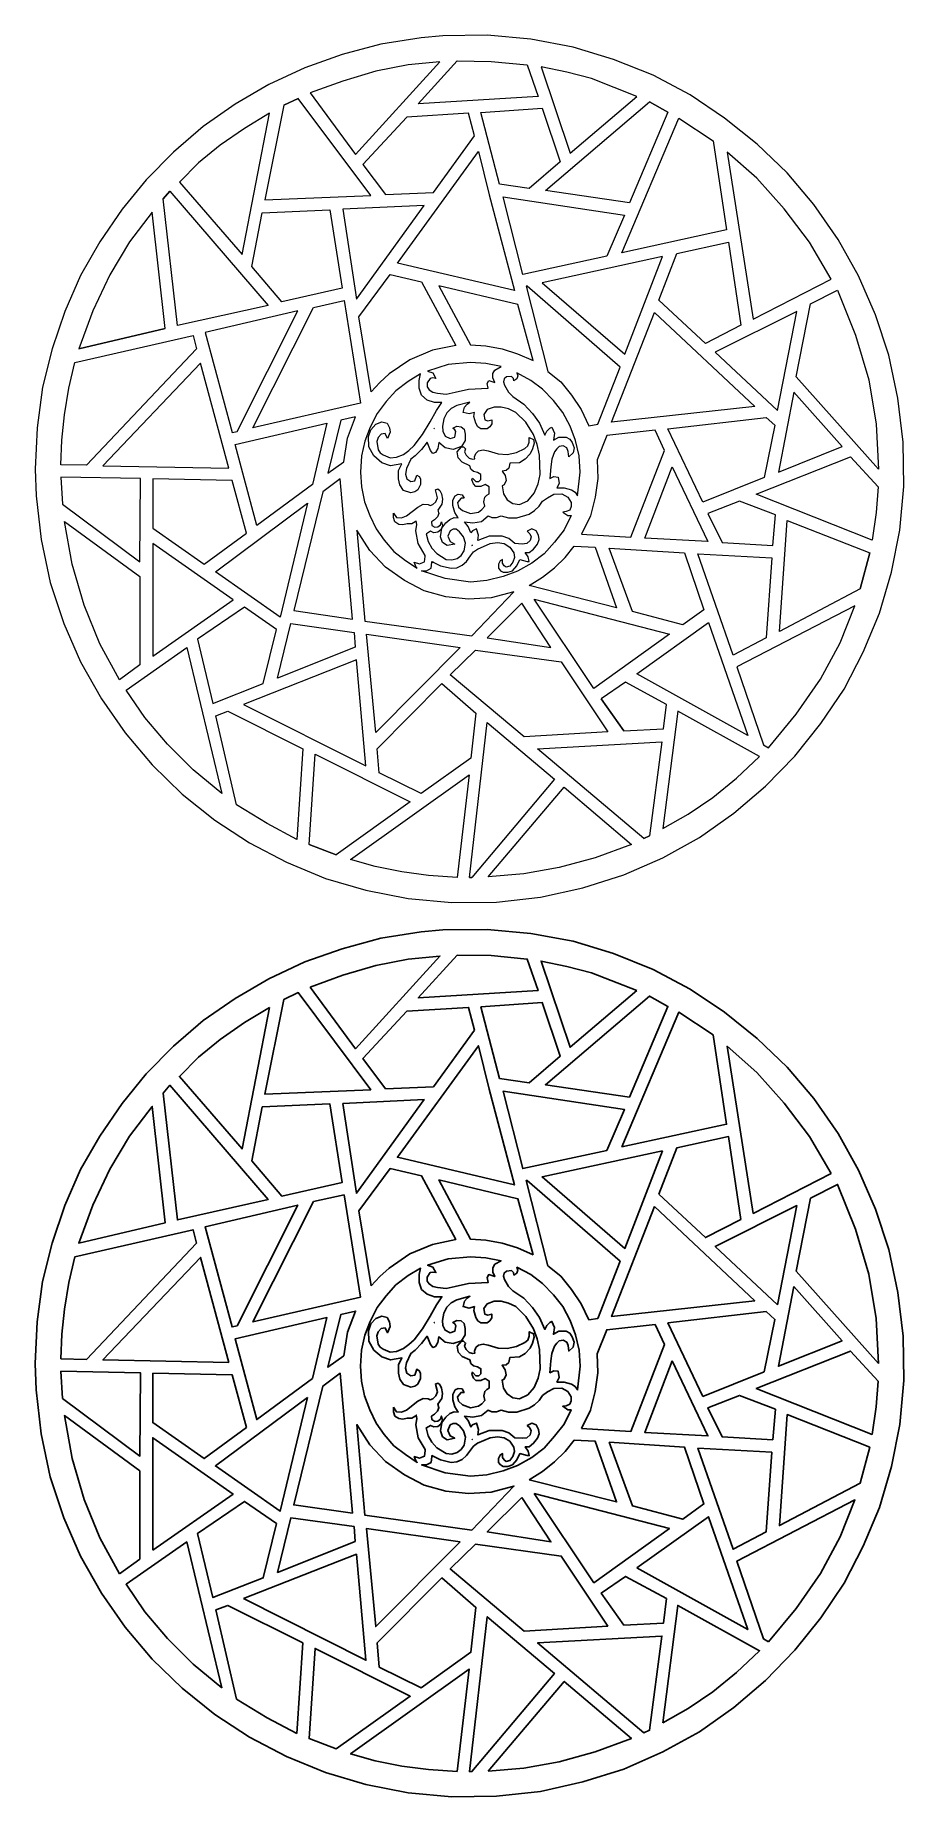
# Model space of a CAD drawing. Header units: centimetres. Extents: x -7.5 to 6.2, y -14.2 to 13.7.
import ezdxf

# ---------------------------------------------------------------- set-up
doc = ezdxf.new("R2010")
doc.units = ezdxf.units.CM
doc.header["$MEASUREMENT"] = 0

msp = doc.modelspace()

# ---------------------------------------------------------------- linework, layer by layer
at = {"lineweight": 9}
for points, knots in [([(-1.09796, 13.65566), (-1.09796, 13.65566), (-0.39593, 13.6634), (-0.39593, 13.6634), (-0.39593, 13.6634), (-0.39593, 13.6634), (0.29056, 13.60108), (0.29056, 13.60108), (0.29056, 13.60108), (0.29056, 13.60108), (0.96125, 13.47627), (0.96125, 13.47627), (0.96125, 13.47627), (0.96125, 13.47627), (1.60086, 13.28112), (1.60086, 13.28112), (1.60086, 13.28112), (1.60086, 13.28112), (2.22492, 13.03165), (2.22492, 13.03165), (2.22492, 13.03165), (2.22492, 13.03165), (2.80988, 12.71956), (2.80988, 12.71956), (2.80988, 12.71956), (2.80988, 12.71956), (3.35589, 12.35291), (3.35589, 12.35291), (3.35589, 12.35291), (3.35589, 12.35291), (3.87055, 11.93963), (3.87055, 11.93963), (3.87055, 11.93963), (3.87055, 11.93963), (4.34642, 11.48719), (4.34642, 11.48719), (4.34642, 11.48719), (4.34642, 11.48719), (4.76766, 10.98796), (4.76766, 10.98796), (4.76766, 10.98796), (4.76766, 10.98796), (5.14985, 10.4343), (5.14985, 10.4343), (5.14985, 10.4343), (5.14985, 10.4343), (5.46971, 9.857), (5.46971, 9.857), (5.46971, 9.857), (5.46971, 9.857), (5.74262, 9.24086), (5.74262, 9.24086), (5.74262, 9.24086), (5.74262, 9.24086), (5.95324, 8.60128), (5.95324, 8.60128), (5.95324, 8.60128), (5.95324, 8.60128), (6.09367, 7.92258), (6.09367, 7.92258), (6.09367, 7.92258), (6.09367, 7.92258), (6.17943, 7.22845), (6.17943, 7.22845), (6.17943, 7.22845), (6.17943, 7.22845), (6.1872, 6.5264), (6.1872, 6.5264), (6.1872, 6.5264), (6.1872, 6.5264), (6.12487, 5.83219), (6.12487, 5.83219), (6.12487, 5.83219), (6.12487, 5.83219), (5.9923, 5.16922), (5.9923, 5.16922), (5.9923, 5.16922), (5.9923, 5.16922), (5.8051, 4.52189), (5.8051, 4.52189), (5.8051, 4.52189), (5.8051, 4.52189), (5.54768, 3.90578), (5.54768, 3.90578), (5.54768, 3.90578), (5.54768, 3.90578), (5.24331, 3.32077), (5.24331, 3.32077), (5.24331, 3.32077), (5.24331, 3.32077), (4.87692, 2.77472), (4.87692, 2.77472), (4.87692, 2.77472), (4.87692, 2.77472), (4.46338, 2.25997), (4.46338, 2.25997), (4.46338, 2.25997), (4.46338, 2.25997), (4.00322, 1.78418), (4.00322, 1.78418), (4.00322, 1.78418), (4.00322, 1.78418), (3.50407, 1.35509), (3.50407, 1.35509), (3.50407, 1.35509), (3.50407, 1.35509), (2.95804, 0.9729), (2.95804, 0.9729), (2.95804, 0.9729), (2.95804, 0.9729), (2.38085, 0.65304), (2.38085, 0.65304), (2.38085, 0.65304), (2.38085, 0.65304), (1.76476, 0.38013), (1.76476, 0.38013), (1.76476, 0.38013), (1.76476, 0.38013), (1.11731, 0.17726), (1.11731, 0.17726), (1.11731, 0.17726), (1.11731, 0.17726), (0.44645, 0.02908), (0.44645, 0.02908), (0.44645, 0.02908), (0.44645, 0.02908), (-0.24777, -0.04892), (-0.24777, -0.04892), (-0.24777, -0.04892), (-0.24777, -0.04892), (-0.95756, -0.05668), (-0.95756, -0.05668), (-0.95756, -0.05668), (-0.95756, -0.05668), (-1.64391, 0.00564), (-1.64391, 0.00564), (-1.64391, 0.00564), (-1.64391, 0.00564), (-2.31475, 0.13837), (-2.31475, 0.13837), (-2.31475, 0.13837), (-2.31475, 0.13837), (-2.95437, 0.3256), (-2.95437, 0.3256), (-2.95437, 0.3256), (-2.95437, 0.3256), (-3.57051, 0.58282), (-3.57051, 0.58282), (-3.57051, 0.58282), (-3.57051, 0.58282), (-4.15547, 0.88716), (-4.15547, 0.88716), (-4.15547, 0.88716), (-4.15547, 0.88716), (-4.7014, 1.24583), (-4.7014, 1.24583), (-4.7014, 1.24583), (-4.7014, 1.24583), (-5.21633, 1.65937), (-5.21633, 1.65937), (-5.21633, 1.65937), (-5.21633, 1.65937), (-5.69209, 2.11953), (-5.69209, 2.11953), (-5.69209, 2.11953), (-5.69209, 2.11953), (-6.12114, 2.62643), (-6.12114, 2.62643), (-6.12114, 2.62643), (-6.12114, 2.62643), (-6.49548, 3.16471), (-6.49548, 3.16471), (-6.49548, 3.16471), (-6.49548, 3.16471), (-6.823, 3.74973), (-6.823, 3.74973), (-6.823, 3.74973), (-6.823, 3.74973), (-7.08821, 4.35805), (-7.08821, 4.35805), (-7.08821, 4.35805), (-7.08821, 4.35805), (-7.3067, 5.00548), (-7.3067, 5.00548), (-7.3067, 5.00548), (-7.3067, 5.00548), (-7.44709, 5.68414), (-7.44709, 5.68414), (-7.44709, 5.68414), (-7.44709, 5.68414), (-7.52514, 6.37826), (-7.52514, 6.37826), (-7.52514, 6.37826), (-7.52514, 6.37826), (-7.54065, 6.79958), (-7.54065, 6.79958), (-7.54065, 6.79958), (-7.54065, 6.79958), (-7.50948, 7.45461), (-7.50948, 7.45461), (-7.50948, 7.45461), (-7.50948, 7.45461), (-7.42368, 8.09424), (-7.42368, 8.09424), (-7.42368, 8.09424), (-7.42368, 8.09424), (-7.27539, 8.70273), (-7.27539, 8.70273), (-7.27539, 8.70273), (-7.27539, 8.70273), (-7.07268, 9.29552), (-7.07268, 9.29552), (-7.07268, 9.29552), (-7.07268, 9.29552), (-6.823, 9.86482), (-6.823, 9.86482), (-6.823, 9.86482), (-6.823, 9.86482), (-6.51888, 10.39521), (-6.51888, 10.39521), (-6.51888, 10.39521), (-6.51888, 10.39521), (-6.1679, 10.91011), (-6.1679, 10.91011), (-6.1679, 10.91011), (-6.1679, 10.91011), (-5.78572, 11.37793), (-5.78572, 11.37793), (-5.78572, 11.37793), (-5.78572, 11.37793), (-5.35671, 11.81484), (-5.35671, 11.81484), (-5.35671, 11.81484), (-5.35671, 11.81484), (-4.88871, 12.22048), (-4.88871, 12.22048), (-4.88871, 12.22048), (-4.88871, 12.22048), (-4.38172, 12.57147), (-4.38172, 12.57147), (-4.38172, 12.57147), (-4.38172, 12.57147), (-3.85122, 12.88344), (-3.85122, 12.88344), (-3.85122, 12.88344), (-3.85122, 12.88344), (-3.28176, 13.14864), (-3.28176, 13.14864), (-3.28176, 13.14864), (-3.28176, 13.14864), (-2.68907, 13.35926), (-2.68907, 13.35926), (-2.68907, 13.35926), (-2.68907, 13.35926), (-2.0807, 13.52304), (-2.0807, 13.52304), (-2.0807, 13.52304), (-2.0807, 13.52304), (-1.44112, 13.62452), (-1.44112, 13.62452), (-1.44112, 13.62452), (-1.44112, 13.62452), (-1.09796, 13.65566), (-1.09796, 13.65566)], [0, 0, 0, 0, 0.01492537, 0.01492537, 0.01492537, 0.01492537, 0.02985075, 0.02985075, 0.02985075, 0.02985075, 0.04477612, 0.04477612, 0.04477612, 0.04477612, 0.05970149, 0.05970149, 0.05970149, 0.05970149, 0.07462687, 0.07462687, 0.07462687, 0.07462687, 0.08955224, 0.08955224, 0.08955224, 0.08955224, 0.10447761, 0.10447761, 0.10447761, 0.10447761, 0.11940299, 0.11940299, 0.11940299, 0.11940299, 0.13432836, 0.13432836, 0.13432836, 0.13432836, 0.14925373, 0.14925373, 0.14925373, 0.14925373, 0.1641791, 0.1641791, 0.1641791, 0.1641791, 0.17910448, 0.17910448, 0.17910448, 0.17910448, 0.19402985, 0.19402985, 0.19402985, 0.19402985, 0.20895522, 0.20895522, 0.20895522, 0.20895522, 0.2238806, 0.2238806, 0.2238806, 0.2238806, 0.23880597, 0.23880597, 0.23880597, 0.23880597, 0.25373134, 0.25373134, 0.25373134, 0.25373134, 0.26865672, 0.26865672, 0.26865672, 0.26865672, 0.28358209, 0.28358209, 0.28358209, 0.28358209, 0.29850746, 0.29850746, 0.29850746, 0.29850746, 0.31343284, 0.31343284, 0.31343284, 0.31343284, 0.32835821, 0.32835821, 0.32835821, 0.32835821, 0.34328358, 0.34328358, 0.34328358, 0.34328358, 0.35820896, 0.35820896, 0.35820896, 0.35820896, 0.37313433, 0.37313433, 0.37313433, 0.37313433, 0.3880597, 0.3880597, 0.3880597, 0.3880597, 0.40298507, 0.40298507, 0.40298507, 0.40298507, 0.41791045, 0.41791045, 0.41791045, 0.41791045, 0.43283582, 0.43283582, 0.43283582, 0.43283582, 0.44776119, 0.44776119, 0.44776119, 0.44776119, 0.46268657, 0.46268657, 0.46268657, 0.46268657, 0.47761194, 0.47761194, 0.47761194, 0.47761194, 0.49253731, 0.49253731, 0.49253731, 0.49253731, 0.50746269, 0.50746269, 0.50746269, 0.50746269, 0.52238806, 0.52238806, 0.52238806, 0.52238806, 0.53731343, 0.53731343, 0.53731343, 0.53731343, 0.55223881, 0.55223881, 0.55223881, 0.55223881, 0.56716418, 0.56716418, 0.56716418, 0.56716418, 0.58208955, 0.58208955, 0.58208955, 0.58208955, 0.59701493, 0.59701493, 0.59701493, 0.59701493, 0.6119403, 0.6119403, 0.6119403, 0.6119403, 0.62686567, 0.62686567, 0.62686567, 0.62686567, 0.64179104, 0.64179104, 0.64179104, 0.64179104, 0.65671642, 0.65671642, 0.65671642, 0.65671642, 0.67164179, 0.67164179, 0.67164179, 0.67164179, 0.68656716, 0.68656716, 0.68656716, 0.68656716, 0.70149254, 0.70149254, 0.70149254, 0.70149254, 0.71641791, 0.71641791, 0.71641791, 0.71641791, 0.73134328, 0.73134328, 0.73134328, 0.73134328, 0.74626866, 0.74626866, 0.74626866, 0.74626866, 0.76119403, 0.76119403, 0.76119403, 0.76119403, 0.7761194, 0.7761194, 0.7761194, 0.7761194, 0.79104478, 0.79104478, 0.79104478, 0.79104478, 0.80597015, 0.80597015, 0.80597015, 0.80597015, 0.82089552, 0.82089552, 0.82089552, 0.82089552, 0.8358209, 0.8358209, 0.8358209, 0.8358209, 0.85074627, 0.85074627, 0.85074627, 0.85074627, 0.86567164, 0.86567164, 0.86567164, 0.86567164, 0.88059701, 0.88059701, 0.88059701, 0.88059701, 0.89552239, 0.89552239, 0.89552239, 0.89552239, 0.91044776, 0.91044776, 0.91044776, 0.91044776, 0.92537313, 0.92537313, 0.92537313, 0.92537313, 0.94029851, 0.94029851, 0.94029851, 0.94029851, 0.95522388, 0.95522388, 0.95522388, 0.95522388, 0.97014925, 0.97014925, 0.97014925, 0.97014925, 1, 1, 1, 1]), ([(-3.19613, 12.75075), (-3.19613, 12.75075), (-2.68118, 12.93797), (-2.68118, 12.93797), (-2.68118, 12.93797), (-2.68118, 12.93797), (-2.15863, 13.09408), (-2.15863, 13.09408), (-2.15863, 13.09408), (-2.15863, 13.09408), (-1.64391, 13.19551), (-1.64391, 13.19551), (-1.64391, 13.19551), (-1.64391, 13.19551), (-1.14474, 13.24227), (-1.14474, 13.24227), (-1.14474, 13.24227), (-1.14474, 13.24227), (-2.47853, 11.77575), (-2.47853, 11.77575), (-2.47853, 11.77575), (-2.47853, 11.77575), (-3.19613, 12.75075), (-3.19613, 12.75075)], [0, 0, 0, 0, 0.14285714, 0.14285714, 0.14285714, 0.14285714, 0.28571429, 0.28571429, 0.28571429, 0.28571429, 0.42857143, 0.42857143, 0.42857143, 0.42857143, 0.57142857, 0.57142857, 0.57142857, 0.57142857, 0.71428571, 0.71428571, 0.71428571, 0.71428571, 1, 1, 1, 1]), ([(-0.87168, 13.25776), (-0.87168, 13.25776), (-1.48795, 12.5793), (-1.48795, 12.5793), (-1.48795, 12.5793), (-1.48795, 12.5793), (0.4075, 12.69633), (0.4075, 12.69633), (0.4075, 12.69633), (0.4075, 12.69633), (0.23591, 13.19551), (0.23591, 13.19551), (0.23591, 13.19551), (0.23591, 13.19551), (-0.33341, 13.24999), (-0.33341, 13.24999), (-0.33341, 13.24999), (-0.33341, 13.24999), (-0.87168, 13.25776), (-0.87168, 13.25776)], [0, 0, 0, 0, 0.16666667, 0.16666667, 0.16666667, 0.16666667, 0.33333333, 0.33333333, 0.33333333, 0.33333333, 0.5, 0.5, 0.5, 0.5, 0.66666667, 0.66666667, 0.66666667, 0.66666667, 1, 1, 1, 1]), ([(1.9674, 12.69633), (1.9674, 12.69633), (0.91444, 11.79912), (0.91444, 11.79912), (0.91444, 11.79912), (0.91444, 11.79912), (0.4543, 13.16428), (0.4543, 13.16428), (0.4543, 13.16428), (0.4543, 13.16428), (0.85991, 13.07844), (0.85991, 13.07844), (0.85991, 13.07844), (0.85991, 13.07844), (1.24992, 12.97708), (1.24992, 12.97708), (1.24992, 12.97708), (1.24992, 12.97708), (1.9674, 12.69633), (1.9674, 12.69633)], [0, 0, 0, 0, 0.16666667, 0.16666667, 0.16666667, 0.16666667, 0.33333333, 0.33333333, 0.33333333, 0.33333333, 0.5, 0.5, 0.5, 0.5, 0.66666667, 0.66666667, 0.66666667, 0.66666667, 1, 1, 1, 1]), ([(-3.3833, 12.66507), (-3.3833, 12.66507), (-2.23661, 11.12842), (-2.23661, 11.12842), (-2.23661, 11.12842), (-2.23661, 11.12842), (-3.9137, 11.05824), (-3.9137, 11.05824), (-3.9137, 11.05824), (-3.9137, 11.05824), (-3.60955, 12.55589), (-3.60955, 12.55589), (-3.60955, 12.55589), (-3.60955, 12.55589), (-3.3833, 12.66507), (-3.3833, 12.66507)], [0, 0, 0, 0, 0.2, 0.2, 0.2, 0.2, 0.4, 0.4, 0.4, 0.4, 0.6, 0.6, 0.6, 0.6, 1, 1, 1, 1]), ([(-3.60955, 12.55589), (-3.60955, 12.55589), (-3.3833, 12.66507), (-3.3833, 12.66507), (-3.3833, 12.66507), (-3.3833, 12.66507), (-3.60955, 12.55589), (-3.60955, 12.55589)], [0, 0, 0, 0, 0.33333333, 0.33333333, 0.33333333, 0.33333333, 1, 1, 1, 1]), ([(2.17037, 12.61039), (2.17037, 12.61039), (0.5245, 11.2064), (0.5245, 11.2064), (0.5245, 11.2064), (0.5245, 11.2064), (1.8504, 11.01146), (1.8504, 11.01146), (1.8504, 11.01146), (1.8504, 11.01146), (2.45883, 12.44659), (2.45883, 12.44659), (2.45883, 12.44659), (2.45883, 12.44659), (2.17037, 12.61039), (2.17037, 12.61039)], [0, 0, 0, 0, 0.2, 0.2, 0.2, 0.2, 0.4, 0.4, 0.4, 0.4, 0.6, 0.6, 0.6, 0.6, 1, 1, 1, 1]), ([(2.45883, 12.44659), (2.45883, 12.44659), (2.17037, 12.61039), (2.17037, 12.61039), (2.17037, 12.61039), (2.17037, 12.61039), (2.45883, 12.44659), (2.45883, 12.44659)], [0, 0, 0, 0, 0.33333333, 0.33333333, 0.33333333, 0.33333333, 1, 1, 1, 1]), ([(-3.83573, 12.43104), (-3.83573, 12.43104), (-4.27246, 10.19256), (-4.27246, 10.19256), (-4.27246, 10.19256), (-4.27246, 10.19256), (-5.26313, 11.33913), (-5.26313, 11.33913), (-5.26313, 11.33913), (-5.26313, 11.33913), (-4.95891, 11.64329), (-4.95891, 11.64329), (-4.95891, 11.64329), (-4.95891, 11.64329), (-4.61568, 11.924), (-4.61568, 11.924), (-4.61568, 11.924), (-4.61568, 11.924), (-4.2334, 12.1893), (-4.2334, 12.1893), (-4.2334, 12.1893), (-4.2334, 12.1893), (-3.83573, 12.43104), (-3.83573, 12.43104)], [0, 0, 0, 0, 0.14285714, 0.14285714, 0.14285714, 0.14285714, 0.28571429, 0.28571429, 0.28571429, 0.28571429, 0.42857143, 0.42857143, 0.42857143, 0.42857143, 0.57142857, 0.57142857, 0.57142857, 0.57142857, 0.71428571, 0.71428571, 0.71428571, 0.71428571, 1, 1, 1, 1]), ([(-0.59874, 12.0723), (-0.59874, 12.0723), (-1.24617, 11.17527), (-1.24617, 11.17527), (-1.24617, 11.17527), (-1.24617, 11.17527), (-2.00276, 11.14409), (-2.00276, 11.14409), (-2.00276, 11.14409), (-2.00276, 11.14409), (-2.36152, 11.61986), (-2.36152, 11.61986), (-2.36152, 11.61986), (-2.36152, 11.61986), (-1.6673, 12.36859), (-1.6673, 12.36859), (-1.6673, 12.36859), (-1.6673, 12.36859), (-0.6923, 12.43104), (-0.6923, 12.43104), (-0.6923, 12.43104), (-0.6923, 12.43104), (-0.59874, 12.0723), (-0.59874, 12.0723)], [0, 0, 0, 0, 0.14285714, 0.14285714, 0.14285714, 0.14285714, 0.28571429, 0.28571429, 0.28571429, 0.28571429, 0.42857143, 0.42857143, 0.42857143, 0.42857143, 0.57142857, 0.57142857, 0.57142857, 0.57142857, 0.71428571, 0.71428571, 0.71428571, 0.71428571, 1, 1, 1, 1]), ([(-0.20093, 11.30779), (-0.20093, 11.30779), (0.26716, 11.2376), (0.26716, 11.2376), (0.26716, 11.2376), (0.26716, 11.2376), (0.7585, 11.65887), (0.7585, 11.65887), (0.7585, 11.65887), (0.7585, 11.65887), (0.46984, 12.50905), (0.46984, 12.50905), (0.46984, 12.50905), (0.46984, 12.50905), (-0.49733, 12.43883), (-0.49733, 12.43883), (-0.49733, 12.43883), (-0.49733, 12.43883), (-0.20093, 11.30779), (-0.20093, 11.30779)], [0, 0, 0, 0, 0.16666667, 0.16666667, 0.16666667, 0.16666667, 0.33333333, 0.33333333, 0.33333333, 0.33333333, 0.5, 0.5, 0.5, 0.5, 0.66666667, 0.66666667, 0.66666667, 0.66666667, 1, 1, 1, 1]), ([(1.73352, 10.22364), (1.73352, 10.22364), (3.38704, 10.58245), (3.38704, 10.58245), (3.38704, 10.58245), (3.38704, 10.58245), (3.1765, 11.99417), (3.1765, 11.99417), (3.1765, 11.99417), (3.1765, 11.99417), (2.63042, 12.35291), (2.63042, 12.35291), (2.63042, 12.35291), (2.63042, 12.35291), (1.73352, 10.22364), (1.73352, 10.22364)], [0, 0, 0, 0, 0.2, 0.2, 0.2, 0.2, 0.4, 0.4, 0.4, 0.4, 0.6, 0.6, 0.6, 0.6, 1, 1, 1, 1]), ([(-0.36477, 11.13623), (-0.36477, 11.13623), (-0.53635, 11.82254), (-0.53635, 11.82254), (-0.53635, 11.82254), (-0.53635, 11.82254), (-1.81552, 10.05987), (-1.81552, 10.05987), (-1.81552, 10.05987), (-1.81552, 10.05987), (0.03311, 9.62307), (0.03311, 9.62307), (0.03311, 9.62307), (0.03311, 9.62307), (-0.36477, 11.13623), (-0.36477, 11.13623)], [0, 0, 0, 0, 0.2, 0.2, 0.2, 0.2, 0.4, 0.4, 0.4, 0.4, 0.6, 0.6, 0.6, 0.6, 1, 1, 1, 1]), ([(5.04068, 9.80234), (5.04068, 9.80234), (3.80832, 9.17078), (3.80832, 9.17078), (3.80832, 9.17078), (3.80832, 9.17078), (3.39482, 11.81484), (3.39482, 11.81484), (3.39482, 11.81484), (3.39482, 11.81484), (3.86278, 11.40136), (3.86278, 11.40136), (3.86278, 11.40136), (3.86278, 11.40136), (4.29962, 10.9178), (4.29962, 10.9178), (4.29962, 10.9178), (4.29962, 10.9178), (4.69736, 10.38744), (4.69736, 10.38744), (4.69736, 10.38744), (4.69736, 10.38744), (5.04068, 9.80234), (5.04068, 9.80234)], [0, 0, 0, 0, 0.14285714, 0.14285714, 0.14285714, 0.14285714, 0.28571429, 0.28571429, 0.28571429, 0.28571429, 0.42857143, 0.42857143, 0.42857143, 0.42857143, 0.57142857, 0.57142857, 0.57142857, 0.57142857, 0.71428571, 0.71428571, 0.71428571, 0.71428571, 1, 1, 1, 1]), ([(-5.41132, 11.19867), (-5.41132, 11.19867), (-5.52048, 11.07394), (-5.52048, 11.07394), (-5.52048, 11.07394), (-5.52048, 11.07394), (-5.41132, 11.19867), (-5.41132, 11.19867)], [0, 0, 0, 0, 0.33333333, 0.33333333, 0.33333333, 0.33333333, 1, 1, 1, 1]), ([(-5.52048, 11.07394), (-5.52048, 11.07394), (-5.29427, 9.06921), (-5.29427, 9.06921), (-5.29427, 9.06921), (-5.29427, 9.06921), (-3.85916, 9.38912), (-3.85916, 9.38912), (-3.85916, 9.38912), (-3.85916, 9.38912), (-5.41132, 11.19867), (-5.41132, 11.19867), (-5.41132, 11.19867), (-5.41132, 11.19867), (-5.52048, 11.07394), (-5.52048, 11.07394)], [0, 0, 0, 0, 0.2, 0.2, 0.2, 0.2, 0.4, 0.4, 0.4, 0.4, 0.6, 0.6, 0.6, 0.6, 1, 1, 1, 1]), ([(-3.95276, 10.85541), (-3.95276, 10.85541), (-4.11647, 10.00531), (-4.11647, 10.00531), (-4.11647, 10.00531), (-4.11647, 10.00531), (-3.64068, 9.44361), (-3.64068, 9.44361), (-3.64068, 9.44361), (-3.64068, 9.44361), (-2.68907, 9.66204), (-2.68907, 9.66204), (-2.68907, 9.66204), (-2.68907, 9.66204), (-2.88412, 10.90223), (-2.88412, 10.90223), (-2.88412, 10.90223), (-2.88412, 10.90223), (-3.95276, 10.85541), (-3.95276, 10.85541)], [0, 0, 0, 0, 0.16666667, 0.16666667, 0.16666667, 0.16666667, 0.33333333, 0.33333333, 0.33333333, 0.33333333, 0.5, 0.5, 0.5, 0.5, 0.66666667, 0.66666667, 0.66666667, 0.66666667, 1, 1, 1, 1]), ([(-2.68118, 10.91011), (-2.68118, 10.91011), (-1.39433, 10.97237), (-1.39433, 10.97237), (-1.39433, 10.97237), (-1.39433, 10.97237), (-2.46292, 9.49043), (-2.46292, 9.49043), (-2.46292, 9.49043), (-2.46292, 9.49043), (-2.68118, 10.91011), (-2.68118, 10.91011)], [0, 0, 0, 0, 0.25, 0.25, 0.25, 0.25, 0.5, 0.5, 0.5, 0.5, 1, 1, 1, 1]), ([(1.49162, 10.16909), (1.49162, 10.16909), (1.77248, 10.81643), (1.77248, 10.81643), (1.77248, 10.81643), (1.77248, 10.81643), (-0.14636, 11.1051), (-0.14636, 11.1051), (-0.14636, 11.1051), (-0.14636, 11.1051), (0.16573, 9.88046), (0.16573, 9.88046), (0.16573, 9.88046), (0.16573, 9.88046), (1.49162, 10.16909), (1.49162, 10.16909)], [0, 0, 0, 0, 0.2, 0.2, 0.2, 0.2, 0.4, 0.4, 0.4, 0.4, 0.6, 0.6, 0.6, 0.6, 1, 1, 1, 1]), ([(-6.85433, 8.70273), (-6.85433, 8.70273), (-6.628, 9.30318), (-6.628, 9.30318), (-6.628, 9.30318), (-6.628, 9.30318), (-6.36288, 9.87259), (-6.36288, 9.87259), (-6.36288, 9.87259), (-6.36288, 9.87259), (-6.05088, 10.39521), (-6.05088, 10.39521), (-6.05088, 10.39521), (-6.05088, 10.39521), (-5.69209, 10.86323), (-5.69209, 10.86323), (-5.69209, 10.86323), (-5.69209, 10.86323), (-5.48924, 9.02239), (-5.48924, 9.02239), (-5.48924, 9.02239), (-5.48924, 9.02239), (-6.85433, 8.70273), (-6.85433, 8.70273)], [0, 0, 0, 0, 0.14285714, 0.14285714, 0.14285714, 0.14285714, 0.28571429, 0.28571429, 0.28571429, 0.28571429, 0.42857143, 0.42857143, 0.42857143, 0.42857143, 0.57142857, 0.57142857, 0.57142857, 0.57142857, 0.71428571, 0.71428571, 0.71428571, 0.71428571, 1, 1, 1, 1]), ([(2.31837, 9.47477), (2.31837, 9.47477), (3.05168, 8.78843), (3.05168, 8.78843), (3.05168, 8.78843), (3.05168, 8.78843), (3.61337, 9.07712), (3.61337, 9.07712), (3.61337, 9.07712), (3.61337, 9.07712), (3.4182, 10.38744), (3.4182, 10.38744), (3.4182, 10.38744), (3.4182, 10.38744), (2.59931, 10.20798), (2.59931, 10.20798), (2.59931, 10.20798), (2.59931, 10.20798), (2.31837, 9.47477), (2.31837, 9.47477)], [0, 0, 0, 0, 0.16666667, 0.16666667, 0.16666667, 0.16666667, 0.33333333, 0.33333333, 0.33333333, 0.33333333, 0.5, 0.5, 0.5, 0.5, 0.66666667, 0.66666667, 0.66666667, 0.66666667, 1, 1, 1, 1]), ([(2.37303, 10.16121), (2.37303, 10.16121), (1.78025, 8.61682), (1.78025, 8.61682), (1.78025, 8.61682), (1.78025, 8.61682), (0.46984, 9.74779), (0.46984, 9.74779), (0.46984, 9.74779), (0.46984, 9.74779), (2.37303, 10.16121), (2.37303, 10.16121)], [0, 0, 0, 0, 0.25, 0.25, 0.25, 0.25, 0.5, 0.5, 0.5, 0.5, 1, 1, 1, 1]), ([(-2.22893, 8.02405), (-2.22893, 8.02405), (-2.09635, 8.17231), (-2.09635, 8.17231), (-2.09635, 8.17231), (-2.09635, 8.17231), (-1.94802, 8.30481), (-1.94802, 8.30481), (-1.94802, 8.30481), (-1.94802, 8.30481), (-1.62052, 8.53111), (-1.62052, 8.53111), (-1.62052, 8.53111), (-1.62052, 8.53111), (-1.2616, 8.67928), (-1.2616, 8.67928), (-1.2616, 8.67928), (-1.2616, 8.67928), (-0.89509, 8.75728), (-0.89509, 8.75728), (-0.89509, 8.75728), (-0.89509, 8.75728), (-1.43331, 9.76343), (-1.43331, 9.76343), (-1.43331, 9.76343), (-1.43331, 9.76343), (-1.9326, 9.88046), (-1.9326, 9.88046), (-1.9326, 9.88046), (-1.9326, 9.88046), (-2.42383, 9.20961), (-2.42383, 9.20961), (-2.42383, 9.20961), (-2.42383, 9.20961), (-2.22893, 8.02405), (-2.22893, 8.02405)], [0, 0, 0, 0, 0.1, 0.1, 0.1, 0.1, 0.2, 0.2, 0.2, 0.2, 0.3, 0.3, 0.3, 0.3, 0.4, 0.4, 0.4, 0.4, 0.5, 0.5, 0.5, 0.5, 0.6, 0.6, 0.6, 0.6, 0.7, 0.7, 0.7, 0.7, 0.8, 0.8, 0.8, 0.8, 1, 1, 1, 1]), ([(0.32947, 8.51546), (0.32947, 8.51546), (0.0799, 8.62468), (0.0799, 8.62468), (0.0799, 8.62468), (0.0799, 8.62468), (-0.16184, 8.70273), (-0.16184, 8.70273), (-0.16184, 8.70273), (-0.16184, 8.70273), (-0.41932, 8.74955), (-0.41932, 8.74955), (-0.41932, 8.74955), (-0.41932, 8.74955), (-0.66118, 8.76509), (-0.66118, 8.76509), (-0.66118, 8.76509), (-0.66118, 8.76509), (-1.16029, 9.70112), (-1.16029, 9.70112), (-1.16029, 9.70112), (-1.16029, 9.70112), (0.08762, 9.40459), (0.08762, 9.40459), (0.08762, 9.40459), (0.08762, 9.40459), (0.32947, 8.51546), (0.32947, 8.51546)], [0, 0, 0, 0, 0.125, 0.125, 0.125, 0.125, 0.25, 0.25, 0.25, 0.25, 0.375, 0.375, 0.375, 0.375, 0.5, 0.5, 0.5, 0.5, 0.625, 0.625, 0.625, 0.625, 0.75, 0.75, 0.75, 0.75, 1, 1, 1, 1]), ([(1.2109, 7.48594), (1.2109, 7.48594), (1.08604, 7.74332), (1.08604, 7.74332), (1.08604, 7.74332), (1.08604, 7.74332), (0.93785, 7.96944), (0.93785, 7.96944), (0.93785, 7.96944), (0.93785, 7.96944), (0.76633, 8.18011), (0.76633, 8.18011), (0.76633, 8.18011), (0.76633, 8.18011), (0.56344, 8.34388), (0.56344, 8.34388), (0.56344, 8.34388), (0.56344, 8.34388), (0.22035, 9.69326), (0.22035, 9.69326), (0.22035, 9.69326), (0.22035, 9.69326), (0.23591, 9.69326), (0.23591, 9.69326), (0.23591, 9.69326), (0.23591, 9.69326), (1.70224, 8.41412), (1.70224, 8.41412), (1.70224, 8.41412), (1.70224, 8.41412), (1.35125, 7.50931), (1.35125, 7.50931), (1.35125, 7.50931), (1.35125, 7.50931), (1.2109, 7.48594), (1.2109, 7.48594)], [0, 0, 0, 0, 0.1, 0.1, 0.1, 0.1, 0.2, 0.2, 0.2, 0.2, 0.3, 0.3, 0.3, 0.3, 0.4, 0.4, 0.4, 0.4, 0.5, 0.5, 0.5, 0.5, 0.6, 0.6, 0.6, 0.6, 0.7, 0.7, 0.7, 0.7, 0.8, 0.8, 0.8, 0.8, 1, 1, 1, 1]), ([(5.78941, 6.79958), (5.78941, 6.79958), (5.75037, 7.50931), (5.75037, 7.50931), (5.75037, 7.50931), (5.75037, 7.50931), (5.63349, 8.2112), (5.63349, 8.2112), (5.63349, 8.2112), (5.63349, 8.2112), (5.42288, 8.92098), (5.42288, 8.92098), (5.42288, 8.92098), (5.42288, 8.92098), (5.1421, 9.63091), (5.1421, 9.63091), (5.1421, 9.63091), (5.1421, 9.63091), (4.71309, 9.4125), (4.71309, 9.4125), (4.71309, 9.4125), (4.71309, 9.4125), (4.48678, 8.25803), (4.48678, 8.25803), (4.48678, 8.25803), (4.48678, 8.25803), (5.78941, 6.79958), (5.78941, 6.79958)], [0, 0, 0, 0, 0.125, 0.125, 0.125, 0.125, 0.25, 0.25, 0.25, 0.25, 0.375, 0.375, 0.375, 0.375, 0.5, 0.5, 0.5, 0.5, 0.625, 0.625, 0.625, 0.625, 0.75, 0.75, 0.75, 0.75, 1, 1, 1, 1]), ([(-4.3504, 7.39232), (-4.3504, 7.39232), (-4.42852, 7.37666), (-4.42852, 7.37666), (-4.42852, 7.37666), (-4.42852, 7.37666), (-4.85754, 8.96007), (-4.85754, 8.96007), (-4.85754, 8.96007), (-4.85754, 8.96007), (-3.39108, 9.30318), (-3.39108, 9.30318), (-3.39108, 9.30318), (-3.39108, 9.30318), (-4.3504, 7.39232), (-4.3504, 7.39232)], [0, 0, 0, 0, 0.2, 0.2, 0.2, 0.2, 0.4, 0.4, 0.4, 0.4, 0.6, 0.6, 0.6, 0.6, 1, 1, 1, 1]), ([(-2.6578, 9.46705), (-2.6578, 9.46705), (-3.14146, 9.35782), (-3.14146, 9.35782), (-3.14146, 9.35782), (-3.14146, 9.35782), (-4.10089, 7.45461), (-4.10089, 7.45461), (-4.10089, 7.45461), (-4.10089, 7.45461), (-2.40049, 7.84461), (-2.40049, 7.84461), (-2.40049, 7.84461), (-2.40049, 7.84461), (-2.6578, 9.46705), (-2.6578, 9.46705)], [0, 0, 0, 0, 0.2, 0.2, 0.2, 0.2, 0.4, 0.4, 0.4, 0.4, 0.6, 0.6, 0.6, 0.6, 1, 1, 1, 1]), ([(2.24833, 9.27981), (2.24833, 9.27981), (1.56973, 7.54045), (1.56973, 7.54045), (1.56973, 7.54045), (1.56973, 7.54045), (3.83169, 7.79009), (3.83169, 7.79009), (3.83169, 7.79009), (3.83169, 7.79009), (2.24833, 9.27981), (2.24833, 9.27981)], [0, 0, 0, 0, 0.25, 0.25, 0.25, 0.25, 0.5, 0.5, 0.5, 0.5, 1, 1, 1, 1]), ([(4.19059, 7.72776), (4.19059, 7.72776), (3.20767, 8.64807), (3.20767, 8.64807), (3.20767, 8.64807), (3.20767, 8.64807), (4.4947, 9.29552), (4.4947, 9.29552), (4.4947, 9.29552), (4.4947, 9.29552), (4.19059, 7.72776), (4.19059, 7.72776)], [0, 0, 0, 0, 0.25, 0.25, 0.25, 0.25, 0.5, 0.5, 0.5, 0.5, 1, 1, 1, 1]), ([(-5.48924, 9.02239), (-5.48924, 9.02239), (-6.85433, 8.70273), (-6.85433, 8.70273), (-6.85433, 8.70273), (-6.85433, 8.70273), (-5.48924, 9.02239), (-5.48924, 9.02239)], [0, 0, 0, 0, 0.33333333, 0.33333333, 0.33333333, 0.33333333, 1, 1, 1, 1]), ([(-7.13496, 6.86965), (-7.13496, 6.86965), (-6.72941, 6.86188), (-6.72941, 6.86188), (-6.72941, 6.86188), (-6.72941, 6.86188), (-4.99008, 8.70273), (-4.99008, 8.70273), (-4.99008, 8.70273), (-4.99008, 8.70273), (-5.04474, 8.91329), (-5.04474, 8.91329), (-5.04474, 8.91329), (-5.04474, 8.91329), (-6.91661, 8.48427), (-6.91661, 8.48427), (-6.91661, 8.48427), (-6.91661, 8.48427), (-7.01021, 8.0787), (-7.01021, 8.0787), (-7.01021, 8.0787), (-7.01021, 8.0787), (-7.08038, 7.65746), (-7.08038, 7.65746), (-7.08038, 7.65746), (-7.08038, 7.65746), (-7.11952, 7.2596), (-7.11952, 7.2596), (-7.11952, 7.2596), (-7.11952, 7.2596), (-7.13496, 6.86965), (-7.13496, 6.86965)], [0, 0, 0, 0, 0.11111111, 0.11111111, 0.11111111, 0.11111111, 0.22222222, 0.22222222, 0.22222222, 0.22222222, 0.33333333, 0.33333333, 0.33333333, 0.33333333, 0.44444444, 0.44444444, 0.44444444, 0.44444444, 0.55555556, 0.55555556, 0.55555556, 0.55555556, 0.66666667, 0.66666667, 0.66666667, 0.66666667, 0.77777778, 0.77777778, 0.77777778, 0.77777778, 1, 1, 1, 1]), ([(-4.48314, 6.81509), (-4.48314, 6.81509), (-6.47208, 6.85399), (-6.47208, 6.85399), (-6.47208, 6.85399), (-6.47208, 6.85399), (-4.92774, 8.47637), (-4.92774, 8.47637), (-4.92774, 8.47637), (-4.92774, 8.47637), (-4.48314, 6.81509), (-4.48314, 6.81509)], [0, 0, 0, 0, 0.25, 0.25, 0.25, 0.25, 0.5, 0.5, 0.5, 0.5, 1, 1, 1, 1]), ([(-0.90286, 8.01623), (-0.90286, 8.01623), (-1.04321, 7.98507), (-1.04321, 7.98507), (-1.04321, 7.98507), (-1.04321, 7.98507), (-1.18366, 8.00058), (-1.18366, 8.00058), (-1.18366, 8.00058), (-1.18366, 8.00058), (-1.25391, 8.01623), (-1.25391, 8.01623), (-1.25391, 8.01623), (-1.25391, 8.01623), (-1.31635, 8.05535), (-1.31635, 8.05535), (-1.31635, 8.05535), (-1.31635, 8.05535), (-1.34747, 8.10212), (-1.34747, 8.10212), (-1.34747, 8.10212), (-1.34747, 8.10212), (-1.34747, 8.16445), (-1.34747, 8.16445), (-1.34747, 8.16445), (-1.34747, 8.16445), (-1.30065, 8.23459), (-1.30065, 8.23459), (-1.30065, 8.23459), (-1.30065, 8.23459), (-1.25391, 8.24253), (-1.25391, 8.24253), (-1.25391, 8.24253), (-1.25391, 8.24253), (-1.20708, 8.23459), (-1.20708, 8.23459), (-1.20708, 8.23459), (-1.20708, 8.23459), (-1.25391, 8.32055), (-1.25391, 8.32055), (-1.25391, 8.32055), (-1.25391, 8.32055), (-1.33972, 8.35168), (-1.33972, 8.35168), (-1.33972, 8.35168), (-1.33972, 8.35168), (-1.01216, 8.45298), (-1.01216, 8.45298), (-1.01216, 8.45298), (-1.01216, 8.45298), (-0.66118, 8.48427), (-0.66118, 8.48427), (-0.66118, 8.48427), (-0.66118, 8.48427), (-0.41932, 8.46863), (-0.41932, 8.46863), (-0.41932, 8.46863), (-0.41932, 8.46863), (-0.17755, 8.42181), (-0.17755, 8.42181), (-0.17755, 8.42181), (-0.17755, 8.42181), (-0.27888, 8.36734), (-0.27888, 8.36734), (-0.27888, 8.36734), (-0.27888, 8.36734), (-0.31005, 8.31258), (-0.31005, 8.31258), (-0.31005, 8.31258), (-0.31005, 8.31258), (-0.31005, 8.24253), (-0.31005, 8.24253), (-0.31005, 8.24253), (-0.31005, 8.24253), (-0.27888, 8.17231), (-0.27888, 8.17231), (-0.27888, 8.17231), (-0.27888, 8.17231), (-0.32566, 8.18775), (-0.32566, 8.18775), (-0.32566, 8.18775), (-0.32566, 8.18775), (-0.3725, 8.20345), (-0.3725, 8.20345), (-0.3725, 8.20345), (-0.3725, 8.20345), (-0.39593, 8.15668), (-0.39593, 8.15668), (-0.39593, 8.15668), (-0.39593, 8.15668), (-0.38023, 8.0787), (-0.38023, 8.0787), (-0.38023, 8.0787), (-0.38023, 8.0787), (-0.6923, 8.06307), (-0.6923, 8.06307), (-0.6923, 8.06307), (-0.6923, 8.06307), (-0.90286, 8.01623), (-0.90286, 8.01623)], [0, 0, 0, 0, 0.03846154, 0.03846154, 0.03846154, 0.03846154, 0.07692308, 0.07692308, 0.07692308, 0.07692308, 0.11538462, 0.11538462, 0.11538462, 0.11538462, 0.15384615, 0.15384615, 0.15384615, 0.15384615, 0.19230769, 0.19230769, 0.19230769, 0.19230769, 0.23076923, 0.23076923, 0.23076923, 0.23076923, 0.26923077, 0.26923077, 0.26923077, 0.26923077, 0.30769231, 0.30769231, 0.30769231, 0.30769231, 0.34615385, 0.34615385, 0.34615385, 0.34615385, 0.38461538, 0.38461538, 0.38461538, 0.38461538, 0.42307692, 0.42307692, 0.42307692, 0.42307692, 0.46153846, 0.46153846, 0.46153846, 0.46153846, 0.5, 0.5, 0.5, 0.5, 0.53846154, 0.53846154, 0.53846154, 0.53846154, 0.57692308, 0.57692308, 0.57692308, 0.57692308, 0.61538462, 0.61538462, 0.61538462, 0.61538462, 0.65384615, 0.65384615, 0.65384615, 0.65384615, 0.69230769, 0.69230769, 0.69230769, 0.69230769, 0.73076923, 0.73076923, 0.73076923, 0.73076923, 0.76923077, 0.76923077, 0.76923077, 0.76923077, 0.80769231, 0.80769231, 0.80769231, 0.80769231, 0.84615385, 0.84615385, 0.84615385, 0.84615385, 0.88461538, 0.88461538, 0.88461538, 0.88461538, 0.92307692, 0.92307692, 0.92307692, 0.92307692, 1, 1, 1, 1]), ([(-1.87783, 6.10535), (-1.87783, 6.10535), (-1.87783, 6.03513), (-1.87783, 6.03513), (-1.87783, 6.03513), (-1.87783, 6.03513), (-1.85444, 5.96493), (-1.85444, 5.96493), (-1.85444, 5.96493), (-1.85444, 5.96493), (-1.79209, 5.92578), (-1.79209, 5.92578), (-1.79209, 5.92578), (-1.79209, 5.92578), (-1.7296, 5.91807), (-1.7296, 5.91807), (-1.7296, 5.91807), (-1.7296, 5.91807), (-1.65955, 5.93368), (-1.65955, 5.93368), (-1.65955, 5.93368), (-1.65955, 5.93368), (-1.58932, 5.93368), (-1.58932, 5.93368), (-1.58932, 5.93368), (-1.58932, 5.93368), (-1.53471, 5.96493), (-1.53471, 5.96493), (-1.53471, 5.96493), (-1.53471, 5.96493), (-1.51904, 5.98046), (-1.51904, 5.98046), (-1.51904, 5.98046), (-1.51904, 5.98046), (-1.51135, 5.92578), (-1.51135, 5.92578), (-1.51135, 5.92578), (-1.51135, 5.92578), (-1.52695, 5.82456), (-1.52695, 5.82456), (-1.52695, 5.82456), (-1.52695, 5.82456), (-1.48795, 5.62164), (-1.48795, 5.62164), (-1.48795, 5.62164), (-1.48795, 5.62164), (-1.37863, 5.43441), (-1.37863, 5.43441), (-1.37863, 5.43441), (-1.37863, 5.43441), (-1.37863, 5.41897), (-1.37863, 5.41897), (-1.37863, 5.41897), (-1.37863, 5.41897), (-1.38656, 5.33305), (-1.38656, 5.33305), (-1.38656, 5.33305), (-1.38656, 5.33305), (-1.46453, 5.3019), (-1.46453, 5.3019), (-1.46453, 5.3019), (-1.46453, 5.3019), (-1.55034, 5.32533), (-1.55034, 5.32533), (-1.55034, 5.32533), (-1.55034, 5.32533), (-1.51904, 5.24736), (-1.51904, 5.24736), (-1.51904, 5.24736), (-1.51904, 5.24736), (-1.50355, 5.23175), (-1.50355, 5.23175), (-1.50355, 5.23175), (-1.50355, 5.23175), (-1.69069, 5.35642), (-1.69069, 5.35642), (-1.69069, 5.35642), (-1.69069, 5.35642), (-1.87013, 5.49684), (-1.87013, 5.49684), (-1.87013, 5.49684), (-1.87013, 5.49684), (-2.02617, 5.6763), (-2.02617, 5.6763), (-2.02617, 5.6763), (-2.02617, 5.6763), (-2.15095, 5.85576), (-2.15095, 5.85576), (-2.15095, 5.85576), (-2.15095, 5.85576), (-2.2523, 6.06626), (-2.2523, 6.06626), (-2.2523, 6.06626), (-2.2523, 6.06626), (-2.33815, 6.28459), (-2.33815, 6.28459), (-2.33815, 6.28459), (-2.33815, 6.28459), (-2.38492, 6.51868), (-2.38492, 6.51868), (-2.38492, 6.51868), (-2.38492, 6.51868), (-2.40049, 6.75273), (-2.40049, 6.75273), (-2.40049, 6.75273), (-2.40049, 6.75273), (-2.38492, 7.0101), (-2.38492, 7.0101), (-2.38492, 7.0101), (-2.38492, 7.0101), (-2.33023, 7.2441), (-2.33023, 7.2441), (-2.33023, 7.2441), (-2.33023, 7.2441), (-2.24453, 7.46247), (-2.24453, 7.46247), (-2.24453, 7.46247), (-2.24453, 7.46247), (-2.13523, 7.68093), (-2.13523, 7.68093), (-2.13523, 7.68093), (-2.13523, 7.68093), (-1.99484, 7.86806), (-1.99484, 7.86806), (-1.99484, 7.86806), (-1.99484, 7.86806), (-1.83892, 8.03967), (-1.83892, 8.03967), (-1.83892, 8.03967), (-1.83892, 8.03967), (-1.64391, 8.18775), (-1.64391, 8.18775), (-1.64391, 8.18775), (-1.64391, 8.18775), (-1.44883, 8.30481), (-1.44883, 8.30481), (-1.44883, 8.30481), (-1.44883, 8.30481), (-1.47229, 8.20345), (-1.47229, 8.20345), (-1.47229, 8.20345), (-1.47229, 8.20345), (-1.47229, 8.0787), (-1.47229, 8.0787), (-1.47229, 8.0787), (-1.47229, 8.0787), (-1.43331, 7.96944), (-1.43331, 7.96944), (-1.43331, 7.96944), (-1.43331, 7.96944), (-1.34747, 7.89146), (-1.34747, 7.89146), (-1.34747, 7.89146), (-1.34747, 7.89146), (-1.23048, 7.85237), (-1.23048, 7.85237), (-1.23048, 7.85237), (-1.23048, 7.85237), (-1.11344, 7.85237), (-1.11344, 7.85237), (-1.11344, 7.85237), (-1.11344, 7.85237), (-1.19938, 7.72776), (-1.19938, 7.72776), (-1.19938, 7.72776), (-1.19938, 7.72776), (-1.30065, 7.54823), (-1.30065, 7.54823), (-1.30065, 7.54823), (-1.30065, 7.54823), (-1.4177, 7.34552), (-1.4177, 7.34552), (-1.4177, 7.34552), (-1.4177, 7.34552), (-1.55034, 7.17397), (-1.55034, 7.17397), (-1.55034, 7.17397), (-1.55034, 7.17397), (-1.63614, 7.09582), (-1.63614, 7.09582), (-1.63614, 7.09582), (-1.63614, 7.09582), (-1.72186, 7.03356), (-1.72186, 7.03356), (-1.72186, 7.03356), (-1.72186, 7.03356), (-1.83106, 6.98668), (-1.83106, 6.98668), (-1.83106, 6.98668), (-1.83106, 6.98668), (-1.9326, 6.97881), (-1.9326, 6.97881), (-1.9326, 6.97881), (-1.9326, 6.97881), (-2.04169, 7.02561), (-2.04169, 7.02561), (-2.04169, 7.02561), (-2.04169, 7.02561), (-2.08845, 7.0569), (-2.08845, 7.0569), (-2.08845, 7.0569), (-2.08845, 7.0569), (-2.11975, 7.10374), (-2.11975, 7.10374), (-2.11975, 7.10374), (-2.11975, 7.10374), (-2.1431, 7.23624), (-2.1431, 7.23624), (-2.1431, 7.23624), (-2.1431, 7.23624), (-2.11975, 7.29875), (-2.11975, 7.29875), (-2.11975, 7.29875), (-2.11975, 7.29875), (-2.07297, 7.35323), (-2.07297, 7.35323), (-2.07297, 7.35323), (-2.07297, 7.35323), (-2.01057, 7.36105), (-2.01057, 7.36105), (-2.01057, 7.36105), (-2.01057, 7.36105), (-1.97149, 7.28304), (-1.97149, 7.28304), (-1.97149, 7.28304), (-1.97149, 7.28304), (-1.9326, 7.38435), (-1.9326, 7.38435), (-1.9326, 7.38435), (-1.9326, 7.38435), (-1.94032, 7.45461), (-1.94032, 7.45461), (-1.94032, 7.45461), (-1.94032, 7.45461), (-1.97937, 7.52479), (-1.97937, 7.52479), (-1.97937, 7.52479), (-1.97937, 7.52479), (-2.065, 7.54823), (-2.065, 7.54823), (-2.065, 7.54823), (-2.065, 7.54823), (-2.15863, 7.50931), (-2.15863, 7.50931), (-2.15863, 7.50931), (-2.15863, 7.50931), (-2.23661, 7.42344), (-2.23661, 7.42344), (-2.23661, 7.42344), (-2.23661, 7.42344), (-2.27566, 7.31432), (-2.27566, 7.31432), (-2.27566, 7.31432), (-2.27566, 7.31432), (-2.26793, 7.15056), (-2.26793, 7.15056), (-2.26793, 7.15056), (-2.26793, 7.15056), (-2.18983, 7.0101), (-2.18983, 7.0101), (-2.18983, 7.0101), (-2.18983, 7.0101), (-2.065, 6.90077), (-2.065, 6.90077), (-2.065, 6.90077), (-2.065, 6.90077), (-1.92465, 6.85399), (-1.92465, 6.85399), (-1.92465, 6.85399), (-1.92465, 6.85399), (-1.74531, 6.88522), (-1.74531, 6.88522), (-1.74531, 6.88522), (-1.74531, 6.88522), (-1.79983, 6.77614), (-1.79983, 6.77614), (-1.79983, 6.77614), (-1.79983, 6.77614), (-1.79983, 6.64344), (-1.79983, 6.64344), (-1.79983, 6.64344), (-1.79983, 6.64344), (-1.77643, 6.54982), (-1.77643, 6.54982), (-1.77643, 6.54982), (-1.77643, 6.54982), (-1.72186, 6.46412), (-1.72186, 6.46412), (-1.72186, 6.46412), (-1.72186, 6.46412), (-1.60501, 6.42507), (-1.60501, 6.42507), (-1.60501, 6.42507), (-1.60501, 6.42507), (-1.54247, 6.44076), (-1.54247, 6.44076), (-1.54247, 6.44076), (-1.54247, 6.44076), (-1.49569, 6.47181), (-1.49569, 6.47181), (-1.49569, 6.47181), (-1.49569, 6.47181), (-1.44883, 6.55773), (-1.44883, 6.55773), (-1.44883, 6.55773), (-1.44883, 6.55773), (-1.44883, 6.64344), (-1.44883, 6.64344), (-1.44883, 6.64344), (-1.44883, 6.64344), (-1.47229, 6.68255), (-1.47229, 6.68255), (-1.47229, 6.68255), (-1.47229, 6.68255), (-1.51135, 6.70595), (-1.51135, 6.70595), (-1.51135, 6.70595), (-1.51135, 6.70595), (-1.54247, 6.61229), (-1.54247, 6.61229), (-1.54247, 6.61229), (-1.54247, 6.61229), (-1.60501, 6.60449), (-1.60501, 6.60449), (-1.60501, 6.60449), (-1.60501, 6.60449), (-1.6673, 6.64344), (-1.6673, 6.64344), (-1.6673, 6.64344), (-1.6673, 6.64344), (-1.69069, 6.72149), (-1.69069, 6.72149), (-1.69069, 6.72149), (-1.69069, 6.72149), (-1.67508, 6.80713), (-1.67508, 6.80713), (-1.67508, 6.80713), (-1.67508, 6.80713), (-1.60501, 6.95544), (-1.60501, 6.95544), (-1.60501, 6.95544), (-1.60501, 6.95544), (-1.53471, 7.0101), (-1.53471, 7.0101), (-1.53471, 7.0101), (-1.53471, 7.0101), (-1.43331, 7.11149), (-1.43331, 7.11149), (-1.43331, 7.11149), (-1.43331, 7.11149), (-1.34747, 7.22845), (-1.34747, 7.22845), (-1.34747, 7.22845), (-1.34747, 7.22845), (-1.29298, 7.09582), (-1.29298, 7.09582), (-1.29298, 7.09582), (-1.29298, 7.09582), (-1.25391, 7.04905), (-1.25391, 7.04905), (-1.25391, 7.04905), (-1.25391, 7.04905), (-1.21486, 7.06467), (-1.21486, 7.06467), (-1.21486, 7.06467), (-1.21486, 7.06467), (-1.17595, 7.12719), (-1.17595, 7.12719), (-1.17595, 7.12719), (-1.17595, 7.12719), (-1.16029, 7.22076), (-1.16029, 7.22076), (-1.16029, 7.22076), (-1.16029, 7.22076), (-1.0589, 7.13491), (-1.0589, 7.13491), (-1.0589, 7.13491), (-1.0589, 7.13491), (-0.93415, 7.11149), (-0.93415, 7.11149), (-0.93415, 7.11149), (-0.93415, 7.11149), (-0.80142, 7.15831), (-0.80142, 7.15831), (-0.80142, 7.15831), (-0.80142, 7.15831), (-0.7469, 7.25191), (-0.7469, 7.25191), (-0.7469, 7.25191), (-0.7469, 7.25191), (-0.7469, 7.35323), (-0.7469, 7.35323), (-0.7469, 7.35323), (-0.7469, 7.35323), (-0.76247, 7.43115), (-0.76247, 7.43115), (-0.76247, 7.43115), (-0.76247, 7.43115), (-0.80928, 7.47022), (-0.80928, 7.47022), (-0.80928, 7.47022), (-0.80928, 7.47022), (-0.87947, 7.47797), (-0.87947, 7.47797), (-0.87947, 7.47797), (-0.87947, 7.47797), (-0.9419, 7.44683), (-0.9419, 7.44683), (-0.9419, 7.44683), (-0.9419, 7.44683), (-0.91073, 7.42344), (-0.91073, 7.42344), (-0.91073, 7.42344), (-0.91073, 7.42344), (-0.89509, 7.39232), (-0.89509, 7.39232), (-0.89509, 7.39232), (-0.89509, 7.39232), (-0.91073, 7.30641), (-0.91073, 7.30641), (-0.91073, 7.30641), (-0.91073, 7.30641), (-0.98099, 7.28304), (-0.98099, 7.28304), (-0.98099, 7.28304), (-0.98099, 7.28304), (-1.0589, 7.32213), (-1.0589, 7.32213), (-1.0589, 7.32213), (-1.0589, 7.32213), (-1.09796, 7.40005), (-1.09796, 7.40005), (-1.09796, 7.40005), (-1.09796, 7.40005), (-1.1057, 7.47797), (-1.1057, 7.47797), (-1.1057, 7.47797), (-1.1057, 7.47797), (-1.08234, 7.59504), (-1.08234, 7.59504), (-1.08234, 7.59504), (-1.08234, 7.59504), (-1.03556, 7.68865), (-1.03556, 7.68865), (-1.03556, 7.68865), (-1.03556, 7.68865), (-0.96529, 7.75889), (-0.96529, 7.75889), (-0.96529, 7.75889), (-0.96529, 7.75889), (-0.87947, 7.80575), (-0.87947, 7.80575), (-0.87947, 7.80575), (-0.87947, 7.80575), (-0.66891, 7.86022), (-0.66891, 7.86022), (-0.66891, 7.86022), (-0.66891, 7.86022), (-0.71569, 7.82897), (-0.71569, 7.82897), (-0.71569, 7.82897), (-0.71569, 7.82897), (-0.75466, 7.78215), (-0.75466, 7.78215), (-0.75466, 7.78215), (-0.75466, 7.78215), (-0.77802, 7.69647), (-0.77802, 7.69647), (-0.77802, 7.69647), (-0.77802, 7.69647), (-0.68445, 7.67309), (-0.68445, 7.67309), (-0.68445, 7.67309), (-0.68445, 7.67309), (-0.59874, 7.69647), (-0.59874, 7.69647), (-0.59874, 7.69647), (-0.59874, 7.69647), (-0.60656, 7.6341), (-0.60656, 7.6341), (-0.60656, 7.6341), (-0.60656, 7.6341), (-0.57535, 7.52479), (-0.57535, 7.52479), (-0.57535, 7.52479), (-0.57535, 7.52479), (-0.54408, 7.47022), (-0.54408, 7.47022), (-0.54408, 7.47022), (-0.54408, 7.47022), (-0.49733, 7.43913), (-0.49733, 7.43913), (-0.49733, 7.43913), (-0.49733, 7.43913), (-0.39593, 7.43913), (-0.39593, 7.43913), (-0.39593, 7.43913), (-0.39593, 7.43913), (-0.35677, 7.47022), (-0.35677, 7.47022), (-0.35677, 7.47022), (-0.35677, 7.47022), (-0.32566, 7.51708), (-0.32566, 7.51708), (-0.32566, 7.51708), (-0.32566, 7.51708), (-0.32566, 7.5795), (-0.32566, 7.5795), (-0.32566, 7.5795), (-0.32566, 7.5795), (-0.38819, 7.56387), (-0.38819, 7.56387), (-0.38819, 7.56387), (-0.38819, 7.56387), (-0.43498, 7.5795), (-0.43498, 7.5795), (-0.43498, 7.5795), (-0.43498, 7.5795), (-0.45049, 7.66522), (-0.45049, 7.66522), (-0.45049, 7.66522), (-0.45049, 7.66522), (-0.39593, 7.74332), (-0.39593, 7.74332), (-0.39593, 7.74332), (-0.39593, 7.74332), (-0.2866, 7.78215), (-0.2866, 7.78215), (-0.2866, 7.78215), (-0.2866, 7.78215), (-0.17755, 7.78215), (-0.17755, 7.78215), (-0.17755, 7.78215), (-0.17755, 7.78215), (-0.06057, 7.75118), (-0.06057, 7.75118), (-0.06057, 7.75118), (-0.06057, 7.75118), (0.05649, 7.69647), (0.05649, 7.69647), (0.05649, 7.69647), (0.05649, 7.69647), (0.2125, 7.54045), (0.2125, 7.54045), (0.2125, 7.54045), (0.2125, 7.54045), (0.33721, 7.34552), (0.33721, 7.34552), (0.33721, 7.34552), (0.33721, 7.34552), (0.39184, 7.18942), (0.39184, 7.18942), (0.39184, 7.18942), (0.39184, 7.18942), (0.43087, 7.01784), (0.43087, 7.01784), (0.43087, 7.01784), (0.43087, 7.01784), (0.43861, 6.71365), (0.43861, 6.71365), (0.43861, 6.71365), (0.43861, 6.71365), (0.4075, 6.56546), (0.4075, 6.56546), (0.4075, 6.56546), (0.4075, 6.56546), (0.345, 6.41738), (0.345, 6.41738), (0.345, 6.41738), (0.345, 6.41738), (0.2438, 6.3003), (0.2438, 6.3003), (0.2438, 6.3003), (0.2438, 6.3003), (0.11105, 6.2378), (0.11105, 6.2378), (0.11105, 6.2378), (0.11105, 6.2378), (0.00969, 6.25348), (0.00969, 6.25348), (0.00969, 6.25348), (0.00969, 6.25348), (-0.08392, 6.31584), (-0.08392, 6.31584), (-0.08392, 6.31584), (-0.08392, 6.31584), (-0.13846, 6.40935), (-0.13846, 6.40935), (-0.13846, 6.40935), (-0.13846, 6.40935), (-0.16184, 6.53431), (-0.16184, 6.53431), (-0.16184, 6.53431), (-0.16184, 6.53431), (-0.13073, 6.54982), (-0.13073, 6.54982), (-0.13073, 6.54982), (-0.13073, 6.54982), (-0.09961, 6.62008), (-0.09961, 6.62008), (-0.09961, 6.62008), (-0.09961, 6.62008), (-0.11505, 6.6981), (-0.11505, 6.6981), (-0.11505, 6.6981), (-0.11505, 6.6981), (-0.16184, 6.76831), (-0.16184, 6.76831), (-0.16184, 6.76831), (-0.16184, 6.76831), (-0.09961, 6.77614), (-0.09961, 6.77614), (-0.09961, 6.77614), (-0.09961, 6.77614), (-0.05281, 6.81509), (-0.05281, 6.81509), (-0.05281, 6.81509), (-0.05281, 6.81509), (-0.03714, 6.89307), (-0.03714, 6.89307), (-0.03714, 6.89307), (-0.03714, 6.89307), (0.11105, 6.90077), (0.11105, 6.90077), (0.11105, 6.90077), (0.11105, 6.90077), (0.20468, 6.95544), (0.20468, 6.95544), (0.20468, 6.95544), (0.20468, 6.95544), (0.28268, 7.04126), (0.28268, 7.04126), (0.28268, 7.04126), (0.28268, 7.04126), (0.3216, 7.11919), (0.3216, 7.11919), (0.3216, 7.11919), (0.3216, 7.11919), (0.345, 7.2128), (0.345, 7.2128), (0.345, 7.2128), (0.345, 7.2128), (0.33721, 7.26754), (0.33721, 7.26754), (0.33721, 7.26754), (0.33721, 7.26754), (0.26716, 7.29875), (0.26716, 7.29875), (0.26716, 7.29875), (0.26716, 7.29875), (0.26716, 7.22845), (0.26716, 7.22845), (0.26716, 7.22845), (0.26716, 7.22845), (0.2438, 7.16596), (0.2438, 7.16596), (0.2438, 7.16596), (0.2438, 7.16596), (0.19697, 7.12719), (0.19697, 7.12719), (0.19697, 7.12719), (0.19697, 7.12719), (0.06427, 7.06467), (0.06427, 7.06467), (0.06427, 7.06467), (0.06427, 7.06467), (-0.08392, 7.03356), (-0.08392, 7.03356), (-0.08392, 7.03356), (-0.08392, 7.03356), (-0.22437, 7.04126), (-0.22437, 7.04126), (-0.22437, 7.04126), (-0.22437, 7.04126), (-0.38023, 7.08804), (-0.38023, 7.08804), (-0.38023, 7.08804), (-0.38023, 7.08804), (-0.45836, 7.10374), (-0.45836, 7.10374), (-0.45836, 7.10374), (-0.45836, 7.10374), (-0.53635, 7.08804), (-0.53635, 7.08804), (-0.53635, 7.08804), (-0.53635, 7.08804), (-0.57535, 7.04905), (-0.57535, 7.04905), (-0.57535, 7.04905), (-0.57535, 7.04905), (-0.59874, 6.99443), (-0.59874, 6.99443), (-0.59874, 6.99443), (-0.59874, 6.99443), (-0.5909, 6.96327), (-0.5909, 6.96327), (-0.5909, 6.96327), (-0.5909, 6.96327), (-0.62998, 6.95544), (-0.62998, 6.95544), (-0.62998, 6.95544), (-0.62998, 6.95544), (-0.68445, 6.97101), (-0.68445, 6.97101), (-0.68445, 6.97101), (-0.68445, 6.97101), (-0.73124, 7.01784), (-0.73124, 7.01784), (-0.73124, 7.01784), (-0.73124, 7.01784), (-0.75466, 7.0724), (-0.75466, 7.0724), (-0.75466, 7.0724), (-0.75466, 7.0724), (-0.73909, 7.11919), (-0.73909, 7.11919), (-0.73909, 7.11919), (-0.73909, 7.11919), (-0.77032, 7.15056), (-0.77032, 7.15056), (-0.77032, 7.15056), (-0.77032, 7.15056), (-0.80142, 7.15056), (-0.80142, 7.15056), (-0.80142, 7.15056), (-0.80142, 7.15056), (-0.87168, 7.0724), (-0.87168, 7.0724), (-0.87168, 7.0724), (-0.87168, 7.0724), (-0.85606, 6.97881), (-0.85606, 6.97881), (-0.85606, 6.97881), (-0.85606, 6.97881), (-0.7937, 6.90866), (-0.7937, 6.90866), (-0.7937, 6.90866), (-0.7937, 6.90866), (-0.66891, 6.85399), (-0.66891, 6.85399), (-0.66891, 6.85399), (-0.66891, 6.85399), (-0.65339, 6.79958), (-0.65339, 6.79958), (-0.65339, 6.79958), (-0.65339, 6.79958), (-0.61431, 6.76049), (-0.61431, 6.76049), (-0.61431, 6.76049), (-0.61431, 6.76049), (-0.55194, 6.74487), (-0.55194, 6.74487), (-0.55194, 6.74487), (-0.55194, 6.74487), (-0.49733, 6.71365), (-0.49733, 6.71365), (-0.49733, 6.71365), (-0.49733, 6.71365), (-0.49733, 6.6357), (-0.49733, 6.6357), (-0.49733, 6.6357), (-0.49733, 6.6357), (-0.52856, 6.60449), (-0.52856, 6.60449), (-0.52856, 6.60449), (-0.52856, 6.60449), (-0.57535, 6.60449), (-0.57535, 6.60449), (-0.57535, 6.60449), (-0.57535, 6.60449), (-0.62998, 6.6591), (-0.62998, 6.6591), (-0.62998, 6.6591), (-0.62998, 6.6591), (-0.63774, 6.62791), (-0.63774, 6.62791), (-0.63774, 6.62791), (-0.63774, 6.62791), (-0.61431, 6.56546), (-0.61431, 6.56546), (-0.61431, 6.56546), (-0.61431, 6.56546), (-0.57535, 6.5264), (-0.57535, 6.5264), (-0.57535, 6.5264), (-0.57535, 6.5264), (-0.49733, 6.5264), (-0.49733, 6.5264), (-0.49733, 6.5264), (-0.49733, 6.5264), (-0.42707, 6.55773), (-0.42707, 6.55773), (-0.42707, 6.55773), (-0.42707, 6.55773), (-0.36477, 6.51868), (-0.36477, 6.51868), (-0.36477, 6.51868), (-0.36477, 6.51868), (-0.36477, 6.41738), (-0.36477, 6.41738), (-0.36477, 6.41738), (-0.36477, 6.41738), (-0.36477, 6.40935), (-0.36477, 6.40935), (-0.36477, 6.40935), (-0.36477, 6.40935), (-0.40365, 6.38604), (-0.40365, 6.38604), (-0.40365, 6.38604), (-0.40365, 6.38604), (-0.43498, 6.35483), (-0.43498, 6.35483), (-0.43498, 6.35483), (-0.43498, 6.35483), (-0.45049, 6.28459), (-0.45049, 6.28459), (-0.45049, 6.28459), (-0.45049, 6.28459), (-0.43498, 6.21444), (-0.43498, 6.21444), (-0.43498, 6.21444), (-0.43498, 6.21444), (-0.48174, 6.15989), (-0.48174, 6.15989), (-0.48174, 6.15989), (-0.48174, 6.15989), (-0.53635, 6.12085), (-0.53635, 6.12085), (-0.53635, 6.12085), (-0.53635, 6.12085), (-0.66118, 6.09741), (-0.66118, 6.09741), (-0.66118, 6.09741), (-0.66118, 6.09741), (-0.78586, 6.14425), (-0.78586, 6.14425), (-0.78586, 6.14425), (-0.78586, 6.14425), (-0.84826, 6.19898), (-0.84826, 6.19898), (-0.84826, 6.19898), (-0.84826, 6.19898), (-0.86389, 6.26911), (-0.86389, 6.26911), (-0.86389, 6.26911), (-0.86389, 6.26911), (-0.80928, 6.33931), (-0.80928, 6.33931), (-0.80928, 6.33931), (-0.80928, 6.33931), (-0.76247, 6.33931), (-0.76247, 6.33931), (-0.76247, 6.33931), (-0.76247, 6.33931), (-0.7937, 6.39391), (-0.7937, 6.39391), (-0.7937, 6.39391), (-0.7937, 6.39391), (-0.85606, 6.40163), (-0.85606, 6.40163), (-0.85606, 6.40163), (-0.85606, 6.40163), (-0.90286, 6.37826), (-0.90286, 6.37826), (-0.90286, 6.37826), (-0.90286, 6.37826), (-0.9419, 6.30804), (-0.9419, 6.30804), (-0.9419, 6.30804), (-0.9419, 6.30804), (-0.9419, 6.22236), (-0.9419, 6.22236), (-0.9419, 6.22236), (-0.9419, 6.22236), (-0.91073, 6.11306), (-0.91073, 6.11306), (-0.91073, 6.11306), (-0.91073, 6.11306), (-0.85606, 6.02726), (-0.85606, 6.02726), (-0.85606, 6.02726), (-0.85606, 6.02726), (-0.91851, 6.03513), (-0.91851, 6.03513), (-0.91851, 6.03513), (-0.91851, 6.03513), (-0.98872, 6.00381), (-0.98872, 6.00381), (-0.98872, 6.00381), (-0.98872, 6.00381), (-1.05117, 5.94925), (-1.05117, 5.94925), (-1.05117, 5.94925), (-1.05117, 5.94925), (-1.11344, 5.86346), (-1.11344, 5.86346), (-1.11344, 5.86346), (-1.11344, 5.86346), (-1.13685, 5.73091), (-1.13685, 5.73091), (-1.13685, 5.73091), (-1.13685, 5.73091), (-1.1057, 5.63728), (-1.1057, 5.63728), (-1.1057, 5.63728), (-1.1057, 5.63728), (-1.02781, 5.59049), (-1.02781, 5.59049), (-1.02781, 5.59049), (-1.02781, 5.59049), (-0.91073, 5.61384), (-0.91073, 5.61384), (-0.91073, 5.61384), (-0.91073, 5.61384), (-0.98099, 5.65291), (-0.98099, 5.65291), (-0.98099, 5.65291), (-0.98099, 5.65291), (-1.01987, 5.73866), (-1.01987, 5.73866), (-1.01987, 5.73866), (-1.01987, 5.73866), (-0.98099, 5.82456), (-0.98099, 5.82456), (-0.98099, 5.82456), (-0.98099, 5.82456), (-0.93415, 5.84782), (-0.93415, 5.84782), (-0.93415, 5.84782), (-0.93415, 5.84782), (-0.88735, 5.84782), (-0.88735, 5.84782), (-0.88735, 5.84782), (-0.88735, 5.84782), (-0.83267, 5.80893), (-0.83267, 5.80893), (-0.83267, 5.80893), (-0.83267, 5.80893), (-0.77032, 5.73091), (-0.77032, 5.73091), (-0.77032, 5.73091), (-0.77032, 5.73091), (-0.73909, 5.62953), (-0.73909, 5.62953), (-0.73909, 5.62953), (-0.73909, 5.62953), (-0.76247, 5.50459), (-0.76247, 5.50459), (-0.76247, 5.50459), (-0.76247, 5.50459), (-0.80928, 5.43441), (-0.80928, 5.43441), (-0.80928, 5.43441), (-0.80928, 5.43441), (-0.87168, 5.38762), (-0.87168, 5.38762), (-0.87168, 5.38762), (-0.87168, 5.38762), (-0.95756, 5.36434), (-0.95756, 5.36434), (-0.95756, 5.36434), (-0.95756, 5.36434), (-1.04321, 5.37212), (-1.04321, 5.37212), (-1.04321, 5.37212), (-1.04321, 5.37212), (-1.19147, 5.46573), (-1.19147, 5.46573), (-1.19147, 5.46573), (-1.19147, 5.46573), (-1.26957, 5.55137), (-1.26957, 5.55137), (-1.26957, 5.55137), (-1.26957, 5.55137), (-1.33183, 5.65291), (-1.33183, 5.65291), (-1.33183, 5.65291), (-1.33183, 5.65291), (-1.36312, 5.77778), (-1.36312, 5.77778), (-1.36312, 5.77778), (-1.36312, 5.77778), (-1.35522, 5.77778), (-1.35522, 5.77778), (-1.35522, 5.77778), (-1.35522, 5.77778), (-1.29298, 5.81667), (-1.29298, 5.81667), (-1.29298, 5.81667), (-1.29298, 5.81667), (-1.23826, 5.79332), (-1.23826, 5.79332), (-1.23826, 5.79332), (-1.23826, 5.79332), (-1.17595, 5.80115), (-1.17595, 5.80115), (-1.17595, 5.80115), (-1.17595, 5.80115), (-1.12913, 5.8401), (-1.12913, 5.8401), (-1.12913, 5.8401), (-1.12913, 5.8401), (-1.1057, 5.9024), (-1.1057, 5.9024), (-1.1057, 5.9024), (-1.1057, 5.9024), (-1.12135, 5.96493), (-1.12135, 5.96493), (-1.12135, 5.96493), (-1.12135, 5.96493), (-1.13685, 5.91807), (-1.13685, 5.91807), (-1.13685, 5.91807), (-1.13685, 5.91807), (-1.17595, 5.88689), (-1.17595, 5.88689), (-1.17595, 5.88689), (-1.17595, 5.88689), (-1.22275, 5.87895), (-1.22275, 5.87895), (-1.22275, 5.87895), (-1.22275, 5.87895), (-1.26957, 5.91025), (-1.26957, 5.91025), (-1.26957, 5.91025), (-1.26957, 5.91025), (-1.2773, 5.96493), (-1.2773, 5.96493), (-1.2773, 5.96493), (-1.2773, 5.96493), (-1.23048, 5.99602), (-1.23048, 5.99602), (-1.23048, 5.99602), (-1.23048, 5.99602), (-1.18366, 6.04285), (-1.18366, 6.04285), (-1.18366, 6.04285), (-1.18366, 6.04285), (-1.16029, 6.09741), (-1.16029, 6.09741), (-1.16029, 6.09741), (-1.16029, 6.09741), (-1.17595, 6.15218), (-1.17595, 6.15218), (-1.17595, 6.15218), (-1.17595, 6.15218), (-1.11344, 6.24577), (-1.11344, 6.24577), (-1.11344, 6.24577), (-1.11344, 6.24577), (-1.1057, 6.3237), (-1.1057, 6.3237), (-1.1057, 6.3237), (-1.1057, 6.3237), (-1.12135, 6.40935), (-1.12135, 6.40935), (-1.12135, 6.40935), (-1.12135, 6.40935), (-1.14474, 6.46412), (-1.14474, 6.46412), (-1.14474, 6.46412), (-1.14474, 6.46412), (-1.17595, 6.48752), (-1.17595, 6.48752), (-1.17595, 6.48752), (-1.17595, 6.48752), (-1.21486, 6.47181), (-1.21486, 6.47181), (-1.21486, 6.47181), (-1.21486, 6.47181), (-1.18366, 6.34712), (-1.18366, 6.34712), (-1.18366, 6.34712), (-1.18366, 6.34712), (-1.20708, 6.28459), (-1.20708, 6.28459), (-1.20708, 6.28459), (-1.20708, 6.28459), (-1.25391, 6.2378), (-1.25391, 6.2378), (-1.25391, 6.2378), (-1.25391, 6.2378), (-1.30065, 6.22236), (-1.30065, 6.22236), (-1.30065, 6.22236), (-1.30065, 6.22236), (-1.33183, 6.2378), (-1.33183, 6.2378), (-1.33183, 6.2378), (-1.33183, 6.2378), (-1.40992, 6.24577), (-1.40992, 6.24577), (-1.40992, 6.24577), (-1.40992, 6.24577), (-1.49569, 6.19898), (-1.49569, 6.19898), (-1.49569, 6.19898), (-1.49569, 6.19898), (-1.67508, 6.05848), (-1.67508, 6.05848), (-1.67508, 6.05848), (-1.67508, 6.05848), (-1.753, 6.02726), (-1.753, 6.02726), (-1.753, 6.02726), (-1.753, 6.02726), (-1.83106, 6.03513), (-1.83106, 6.03513), (-1.83106, 6.03513), (-1.83106, 6.03513), (-1.87783, 6.10535), (-1.87783, 6.10535)], [0, 0, 0, 0, 0.00358423, 0.00358423, 0.00358423, 0.00358423, 0.00716846, 0.00716846, 0.00716846, 0.00716846, 0.01075269, 0.01075269, 0.01075269, 0.01075269, 0.01433692, 0.01433692, 0.01433692, 0.01433692, 0.01792115, 0.01792115, 0.01792115, 0.01792115, 0.02150538, 0.02150538, 0.02150538, 0.02150538, 0.02508961, 0.02508961, 0.02508961, 0.02508961, 0.02867384, 0.02867384, 0.02867384, 0.02867384, 0.03225806, 0.03225806, 0.03225806, 0.03225806, 0.03584229, 0.03584229, 0.03584229, 0.03584229, 0.03942652, 0.03942652, 0.03942652, 0.03942652, 0.04301075, 0.04301075, 0.04301075, 0.04301075, 0.04659498, 0.04659498, 0.04659498, 0.04659498, 0.05017921, 0.05017921, 0.05017921, 0.05017921, 0.05376344, 0.05376344, 0.05376344, 0.05376344, 0.05734767, 0.05734767, 0.05734767, 0.05734767, 0.0609319, 0.0609319, 0.0609319, 0.0609319, 0.06451613, 0.06451613, 0.06451613, 0.06451613, 0.06810036, 0.06810036, 0.06810036, 0.06810036, 0.07168459, 0.07168459, 0.07168459, 0.07168459, 0.07526882, 0.07526882, 0.07526882, 0.07526882, 0.07885305, 0.07885305, 0.07885305, 0.07885305, 0.08243728, 0.08243728, 0.08243728, 0.08243728, 0.08602151, 0.08602151, 0.08602151, 0.08602151, 0.08960573, 0.08960573, 0.08960573, 0.08960573, 0.09318996, 0.09318996, 0.09318996, 0.09318996, 0.09677419, 0.09677419, 0.09677419, 0.09677419, 0.10035842, 0.10035842, 0.10035842, 0.10035842, 0.10394265, 0.10394265, 0.10394265, 0.10394265, 0.10752688, 0.10752688, 0.10752688, 0.10752688, 0.11111111, 0.11111111, 0.11111111, 0.11111111, 0.11469534, 0.11469534, 0.11469534, 0.11469534, 0.11827957, 0.11827957, 0.11827957, 0.11827957, 0.1218638, 0.1218638, 0.1218638, 0.1218638, 0.12544803, 0.12544803, 0.12544803, 0.12544803, 0.12903226, 0.12903226, 0.12903226, 0.12903226, 0.13261649, 0.13261649, 0.13261649, 0.13261649, 0.13620072, 0.13620072, 0.13620072, 0.13620072, 0.13978495, 0.13978495, 0.13978495, 0.13978495, 0.14336918, 0.14336918, 0.14336918, 0.14336918, 0.14695341, 0.14695341, 0.14695341, 0.14695341, 0.15053763, 0.15053763, 0.15053763, 0.15053763, 0.15412186, 0.15412186, 0.15412186, 0.15412186, 0.15770609, 0.15770609, 0.15770609, 0.15770609, 0.16129032, 0.16129032, 0.16129032, 0.16129032, 0.16487455, 0.16487455, 0.16487455, 0.16487455, 0.16845878, 0.16845878, 0.16845878, 0.16845878, 0.17204301, 0.17204301, 0.17204301, 0.17204301, 0.17562724, 0.17562724, 0.17562724, 0.17562724, 0.17921147, 0.17921147, 0.17921147, 0.17921147, 0.1827957, 0.1827957, 0.1827957, 0.1827957, 0.18637993, 0.18637993, 0.18637993, 0.18637993, 0.18996416, 0.18996416, 0.18996416, 0.18996416, 0.19354839, 0.19354839, 0.19354839, 0.19354839, 0.19713262, 0.19713262, 0.19713262, 0.19713262, 0.20071685, 0.20071685, 0.20071685, 0.20071685, 0.20430108, 0.20430108, 0.20430108, 0.20430108, 0.2078853, 0.2078853, 0.2078853, 0.2078853, 0.21146953, 0.21146953, 0.21146953, 0.21146953, 0.21505376, 0.21505376, 0.21505376, 0.21505376, 0.21863799, 0.21863799, 0.21863799, 0.21863799, 0.22222222, 0.22222222, 0.22222222, 0.22222222, 0.22580645, 0.22580645, 0.22580645, 0.22580645, 0.22939068, 0.22939068, 0.22939068, 0.22939068, 0.23297491, 0.23297491, 0.23297491, 0.23297491, 0.23655914, 0.23655914, 0.23655914, 0.23655914, 0.24014337, 0.24014337, 0.24014337, 0.24014337, 0.2437276, 0.2437276, 0.2437276, 0.2437276, 0.24731183, 0.24731183, 0.24731183, 0.24731183, 0.25089606, 0.25089606, 0.25089606, 0.25089606, 0.25448029, 0.25448029, 0.25448029, 0.25448029, 0.25806452, 0.25806452, 0.25806452, 0.25806452, 0.26164875, 0.26164875, 0.26164875, 0.26164875, 0.26523297, 0.26523297, 0.26523297, 0.26523297, 0.2688172, 0.2688172, 0.2688172, 0.2688172, 0.27240143, 0.27240143, 0.27240143, 0.27240143, 0.27598566, 0.27598566, 0.27598566, 0.27598566, 0.27956989, 0.27956989, 0.27956989, 0.27956989, 0.28315412, 0.28315412, 0.28315412, 0.28315412, 0.28673835, 0.28673835, 0.28673835, 0.28673835, 0.29032258, 0.29032258, 0.29032258, 0.29032258, 0.29390681, 0.29390681, 0.29390681, 0.29390681, 0.29749104, 0.29749104, 0.29749104, 0.29749104, 0.30107527, 0.30107527, 0.30107527, 0.30107527, 0.3046595, 0.3046595, 0.3046595, 0.3046595, 0.30824373, 0.30824373, 0.30824373, 0.30824373, 0.31182796, 0.31182796, 0.31182796, 0.31182796, 0.31541219, 0.31541219, 0.31541219, 0.31541219, 0.31899642, 0.31899642, 0.31899642, 0.31899642, 0.32258065, 0.32258065, 0.32258065, 0.32258065, 0.32616487, 0.32616487, 0.32616487, 0.32616487, 0.3297491, 0.3297491, 0.3297491, 0.3297491, 0.33333333, 0.33333333, 0.33333333, 0.33333333, 0.33691756, 0.33691756, 0.33691756, 0.33691756, 0.34050179, 0.34050179, 0.34050179, 0.34050179, 0.34408602, 0.34408602, 0.34408602, 0.34408602, 0.34767025, 0.34767025, 0.34767025, 0.34767025, 0.35125448, 0.35125448, 0.35125448, 0.35125448, 0.35483871, 0.35483871, 0.35483871, 0.35483871, 0.35842294, 0.35842294, 0.35842294, 0.35842294, 0.36200717, 0.36200717, 0.36200717, 0.36200717, 0.3655914, 0.3655914, 0.3655914, 0.3655914, 0.36917563, 0.36917563, 0.36917563, 0.36917563, 0.37275986, 0.37275986, 0.37275986, 0.37275986, 0.37634409, 0.37634409, 0.37634409, 0.37634409, 0.37992832, 0.37992832, 0.37992832, 0.37992832, 0.38351254, 0.38351254, 0.38351254, 0.38351254, 0.38709677, 0.38709677, 0.38709677, 0.38709677, 0.390681, 0.390681, 0.390681, 0.390681, 0.39426523, 0.39426523, 0.39426523, 0.39426523, 0.39784946, 0.39784946, 0.39784946, 0.39784946, 0.40143369, 0.40143369, 0.40143369, 0.40143369, 0.40501792, 0.40501792, 0.40501792, 0.40501792, 0.40860215, 0.40860215, 0.40860215, 0.40860215, 0.41218638, 0.41218638, 0.41218638, 0.41218638, 0.41577061, 0.41577061, 0.41577061, 0.41577061, 0.41935484, 0.41935484, 0.41935484, 0.41935484, 0.42293907, 0.42293907, 0.42293907, 0.42293907, 0.4265233, 0.4265233, 0.4265233, 0.4265233, 0.43010753, 0.43010753, 0.43010753, 0.43010753, 0.43369176, 0.43369176, 0.43369176, 0.43369176, 0.43727599, 0.43727599, 0.43727599, 0.43727599, 0.44086022, 0.44086022, 0.44086022, 0.44086022, 0.44444444, 0.44444444, 0.44444444, 0.44444444, 0.44802867, 0.44802867, 0.44802867, 0.44802867, 0.4516129, 0.4516129, 0.4516129, 0.4516129, 0.45519713, 0.45519713, 0.45519713, 0.45519713, 0.45878136, 0.45878136, 0.45878136, 0.45878136, 0.46236559, 0.46236559, 0.46236559, 0.46236559, 0.46594982, 0.46594982, 0.46594982, 0.46594982, 0.46953405, 0.46953405, 0.46953405, 0.46953405, 0.47311828, 0.47311828, 0.47311828, 0.47311828, 0.47670251, 0.47670251, 0.47670251, 0.47670251, 0.48028674, 0.48028674, 0.48028674, 0.48028674, 0.48387097, 0.48387097, 0.48387097, 0.48387097, 0.4874552, 0.4874552, 0.4874552, 0.4874552, 0.49103943, 0.49103943, 0.49103943, 0.49103943, 0.49462366, 0.49462366, 0.49462366, 0.49462366, 0.49820789, 0.49820789, 0.49820789, 0.49820789, 0.50179211, 0.50179211, 0.50179211, 0.50179211, 0.50537634, 0.50537634, 0.50537634, 0.50537634, 0.50896057, 0.50896057, 0.50896057, 0.50896057, 0.5125448, 0.5125448, 0.5125448, 0.5125448, 0.51612903, 0.51612903, 0.51612903, 0.51612903, 0.51971326, 0.51971326, 0.51971326, 0.51971326, 0.52329749, 0.52329749, 0.52329749, 0.52329749, 0.52688172, 0.52688172, 0.52688172, 0.52688172, 0.53046595, 0.53046595, 0.53046595, 0.53046595, 0.53405018, 0.53405018, 0.53405018, 0.53405018, 0.53763441, 0.53763441, 0.53763441, 0.53763441, 0.54121864, 0.54121864, 0.54121864, 0.54121864, 0.54480287, 0.54480287, 0.54480287, 0.54480287, 0.5483871, 0.5483871, 0.5483871, 0.5483871, 0.55197133, 0.55197133, 0.55197133, 0.55197133, 0.55555556, 0.55555556, 0.55555556, 0.55555556, 0.55913978, 0.55913978, 0.55913978, 0.55913978, 0.56272401, 0.56272401, 0.56272401, 0.56272401, 0.56630824, 0.56630824, 0.56630824, 0.56630824, 0.56989247, 0.56989247, 0.56989247, 0.56989247, 0.5734767, 0.5734767, 0.5734767, 0.5734767, 0.57706093, 0.57706093, 0.57706093, 0.57706093, 0.58064516, 0.58064516, 0.58064516, 0.58064516, 0.58422939, 0.58422939, 0.58422939, 0.58422939, 0.58781362, 0.58781362, 0.58781362, 0.58781362, 0.59139785, 0.59139785, 0.59139785, 0.59139785, 0.59498208, 0.59498208, 0.59498208, 0.59498208, 0.59856631, 0.59856631, 0.59856631, 0.59856631, 0.60215054, 0.60215054, 0.60215054, 0.60215054, 0.60573477, 0.60573477, 0.60573477, 0.60573477, 0.609319, 0.609319, 0.609319, 0.609319, 0.61290323, 0.61290323, 0.61290323, 0.61290323, 0.61648746, 0.61648746, 0.61648746, 0.61648746, 0.62007168, 0.62007168, 0.62007168, 0.62007168, 0.62365591, 0.62365591, 0.62365591, 0.62365591, 0.62724014, 0.62724014, 0.62724014, 0.62724014, 0.63082437, 0.63082437, 0.63082437, 0.63082437, 0.6344086, 0.6344086, 0.6344086, 0.6344086, 0.63799283, 0.63799283, 0.63799283, 0.63799283, 0.64157706, 0.64157706, 0.64157706, 0.64157706, 0.64516129, 0.64516129, 0.64516129, 0.64516129, 0.64874552, 0.64874552, 0.64874552, 0.64874552, 0.65232975, 0.65232975, 0.65232975, 0.65232975, 0.65591398, 0.65591398, 0.65591398, 0.65591398, 0.65949821, 0.65949821, 0.65949821, 0.65949821, 0.66308244, 0.66308244, 0.66308244, 0.66308244, 0.66666667, 0.66666667, 0.66666667, 0.66666667, 0.6702509, 0.6702509, 0.6702509, 0.6702509, 0.67383513, 0.67383513, 0.67383513, 0.67383513, 0.67741935, 0.67741935, 0.67741935, 0.67741935, 0.68100358, 0.68100358, 0.68100358, 0.68100358, 0.68458781, 0.68458781, 0.68458781, 0.68458781, 0.68817204, 0.68817204, 0.68817204, 0.68817204, 0.69175627, 0.69175627, 0.69175627, 0.69175627, 0.6953405, 0.6953405, 0.6953405, 0.6953405, 0.69892473, 0.69892473, 0.69892473, 0.69892473, 0.70250896, 0.70250896, 0.70250896, 0.70250896, 0.70609319, 0.70609319, 0.70609319, 0.70609319, 0.70967742, 0.70967742, 0.70967742, 0.70967742, 0.71326165, 0.71326165, 0.71326165, 0.71326165, 0.71684588, 0.71684588, 0.71684588, 0.71684588, 0.72043011, 0.72043011, 0.72043011, 0.72043011, 0.72401434, 0.72401434, 0.72401434, 0.72401434, 0.72759857, 0.72759857, 0.72759857, 0.72759857, 0.7311828, 0.7311828, 0.7311828, 0.7311828, 0.73476703, 0.73476703, 0.73476703, 0.73476703, 0.73835125, 0.73835125, 0.73835125, 0.73835125, 0.74193548, 0.74193548, 0.74193548, 0.74193548, 0.74551971, 0.74551971, 0.74551971, 0.74551971, 0.74910394, 0.74910394, 0.74910394, 0.74910394, 0.75268817, 0.75268817, 0.75268817, 0.75268817, 0.7562724, 0.7562724, 0.7562724, 0.7562724, 0.75985663, 0.75985663, 0.75985663, 0.75985663, 0.76344086, 0.76344086, 0.76344086, 0.76344086, 0.76702509, 0.76702509, 0.76702509, 0.76702509, 0.77060932, 0.77060932, 0.77060932, 0.77060932, 0.77419355, 0.77419355, 0.77419355, 0.77419355, 0.77777778, 0.77777778, 0.77777778, 0.77777778, 0.78136201, 0.78136201, 0.78136201, 0.78136201, 0.78494624, 0.78494624, 0.78494624, 0.78494624, 0.78853047, 0.78853047, 0.78853047, 0.78853047, 0.7921147, 0.7921147, 0.7921147, 0.7921147, 0.79569892, 0.79569892, 0.79569892, 0.79569892, 0.79928315, 0.79928315, 0.79928315, 0.79928315, 0.80286738, 0.80286738, 0.80286738, 0.80286738, 0.80645161, 0.80645161, 0.80645161, 0.80645161, 0.81003584, 0.81003584, 0.81003584, 0.81003584, 0.81362007, 0.81362007, 0.81362007, 0.81362007, 0.8172043, 0.8172043, 0.8172043, 0.8172043, 0.82078853, 0.82078853, 0.82078853, 0.82078853, 0.82437276, 0.82437276, 0.82437276, 0.82437276, 0.82795699, 0.82795699, 0.82795699, 0.82795699, 0.83154122, 0.83154122, 0.83154122, 0.83154122, 0.83512545, 0.83512545, 0.83512545, 0.83512545, 0.83870968, 0.83870968, 0.83870968, 0.83870968, 0.84229391, 0.84229391, 0.84229391, 0.84229391, 0.84587814, 0.84587814, 0.84587814, 0.84587814, 0.84946237, 0.84946237, 0.84946237, 0.84946237, 0.85304659, 0.85304659, 0.85304659, 0.85304659, 0.85663082, 0.85663082, 0.85663082, 0.85663082, 0.86021505, 0.86021505, 0.86021505, 0.86021505, 0.86379928, 0.86379928, 0.86379928, 0.86379928, 0.86738351, 0.86738351, 0.86738351, 0.86738351, 0.87096774, 0.87096774, 0.87096774, 0.87096774, 0.87455197, 0.87455197, 0.87455197, 0.87455197, 0.8781362, 0.8781362, 0.8781362, 0.8781362, 0.88172043, 0.88172043, 0.88172043, 0.88172043, 0.88530466, 0.88530466, 0.88530466, 0.88530466, 0.88888889, 0.88888889, 0.88888889, 0.88888889, 0.89247312, 0.89247312, 0.89247312, 0.89247312, 0.89605735, 0.89605735, 0.89605735, 0.89605735, 0.89964158, 0.89964158, 0.89964158, 0.89964158, 0.90322581, 0.90322581, 0.90322581, 0.90322581, 0.90681004, 0.90681004, 0.90681004, 0.90681004, 0.91039427, 0.91039427, 0.91039427, 0.91039427, 0.91397849, 0.91397849, 0.91397849, 0.91397849, 0.91756272, 0.91756272, 0.91756272, 0.91756272, 0.92114695, 0.92114695, 0.92114695, 0.92114695, 0.92473118, 0.92473118, 0.92473118, 0.92473118, 0.92831541, 0.92831541, 0.92831541, 0.92831541, 0.93189964, 0.93189964, 0.93189964, 0.93189964, 0.93548387, 0.93548387, 0.93548387, 0.93548387, 0.9390681, 0.9390681, 0.9390681, 0.9390681, 0.94265233, 0.94265233, 0.94265233, 0.94265233, 0.94623656, 0.94623656, 0.94623656, 0.94623656, 0.94982079, 0.94982079, 0.94982079, 0.94982079, 0.95340502, 0.95340502, 0.95340502, 0.95340502, 0.95698925, 0.95698925, 0.95698925, 0.95698925, 0.96057348, 0.96057348, 0.96057348, 0.96057348, 0.96415771, 0.96415771, 0.96415771, 0.96415771, 0.96774194, 0.96774194, 0.96774194, 0.96774194, 0.97132616, 0.97132616, 0.97132616, 0.97132616, 0.97491039, 0.97491039, 0.97491039, 0.97491039, 0.97849462, 0.97849462, 0.97849462, 0.97849462, 0.98207885, 0.98207885, 0.98207885, 0.98207885, 0.98566308, 0.98566308, 0.98566308, 0.98566308, 0.98924731, 0.98924731, 0.98924731, 0.98924731, 0.99283154, 0.99283154, 0.99283154, 0.99283154, 1, 1, 1, 1]), ([(0.00969, 7.94601), (0.00969, 7.94601), (-0.06057, 8.01623), (-0.06057, 8.01623), (-0.06057, 8.01623), (-0.06057, 8.01623), (-0.12295, 8.12551), (-0.12295, 8.12551), (-0.12295, 8.12551), (-0.12295, 8.12551), (-0.13846, 8.18011), (-0.13846, 8.18011), (-0.13846, 8.18011), (-0.13846, 8.18011), (-0.13073, 8.2269), (-0.13073, 8.2269), (-0.13073, 8.2269), (-0.13073, 8.2269), (-0.09164, 8.25803), (-0.09164, 8.25803), (-0.09164, 8.25803), (-0.09164, 8.25803), (-0.01375, 8.26585), (-0.01375, 8.26585), (-0.01375, 8.26585), (-0.01375, 8.26585), (0.01741, 8.23459), (0.01741, 8.23459), (0.01741, 8.23459), (0.01741, 8.23459), (0.02534, 8.19577), (0.02534, 8.19577), (0.02534, 8.19577), (0.02534, 8.19577), (0.0721, 8.2269), (0.0721, 8.2269), (0.0721, 8.2269), (0.0721, 8.2269), (0.08762, 8.2737), (0.08762, 8.2737), (0.08762, 8.2737), (0.08762, 8.2737), (0.0721, 8.32055), (0.0721, 8.32055), (0.0721, 8.32055), (0.0721, 8.32055), (0.29056, 8.20345), (0.29056, 8.20345), (0.29056, 8.20345), (0.29056, 8.20345), (0.4777, 8.06307), (0.4777, 8.06307), (0.4777, 8.06307), (0.4777, 8.06307), (0.64935, 7.88365), (0.64935, 7.88365), (0.64935, 7.88365), (0.64935, 7.88365), (0.79742, 7.69647), (0.79742, 7.69647), (0.79742, 7.69647), (0.79742, 7.69647), (0.91444, 7.47797), (0.91444, 7.47797), (0.91444, 7.47797), (0.91444, 7.47797), (1.0003, 7.25191), (1.0003, 7.25191), (1.0003, 7.25191), (1.0003, 7.25191), (1.05488, 7.0101), (1.05488, 7.0101), (1.05488, 7.0101), (1.05488, 7.0101), (1.07052, 6.75273), (1.07052, 6.75273), (1.07052, 6.75273), (1.07052, 6.75273), (1.03147, 6.37826), (1.03147, 6.37826), (1.03147, 6.37826), (1.03147, 6.37826), (0.9924, 6.43282), (0.9924, 6.43282), (0.9924, 6.43282), (0.9924, 6.43282), (0.93785, 6.47181), (0.93785, 6.47181), (0.93785, 6.47181), (0.93785, 6.47181), (0.82085, 6.50298), (0.82085, 6.50298), (0.82085, 6.50298), (0.82085, 6.50298), (0.70378, 6.50298), (0.70378, 6.50298), (0.70378, 6.50298), (0.70378, 6.50298), (0.74294, 6.57324), (0.74294, 6.57324), (0.74294, 6.57324), (0.74294, 6.57324), (0.72724, 6.67469), (0.72724, 6.67469), (0.72724, 6.67469), (0.72724, 6.67469), (0.65702, 6.68255), (0.65702, 6.68255), (0.65702, 6.68255), (0.65702, 6.68255), (0.59473, 6.6513), (0.59473, 6.6513), (0.59473, 6.6513), (0.59473, 6.6513), (0.61028, 6.83844), (0.61028, 6.83844), (0.61028, 6.83844), (0.61028, 6.83844), (0.62591, 6.95544), (0.62591, 6.95544), (0.62591, 6.95544), (0.62591, 6.95544), (0.66495, 7.0724), (0.66495, 7.0724), (0.66495, 7.0724), (0.66495, 7.0724), (0.70378, 7.11919), (0.70378, 7.11919), (0.70378, 7.11919), (0.70378, 7.11919), (0.74294, 7.15831), (0.74294, 7.15831), (0.74294, 7.15831), (0.74294, 7.15831), (0.80526, 7.16596), (0.80526, 7.16596), (0.80526, 7.16596), (0.80526, 7.16596), (0.85991, 7.13491), (0.85991, 7.13491), (0.85991, 7.13491), (0.85991, 7.13491), (0.88331, 7.08034), (0.88331, 7.08034), (0.88331, 7.08034), (0.88331, 7.08034), (0.891, 6.99443), (0.891, 6.99443), (0.891, 6.99443), (0.891, 6.99443), (0.96125, 7.0569), (0.96125, 7.0569), (0.96125, 7.0569), (0.96125, 7.0569), (0.97694, 7.13491), (0.97694, 7.13491), (0.97694, 7.13491), (0.97694, 7.13491), (0.94557, 7.22076), (0.94557, 7.22076), (0.94557, 7.22076), (0.94557, 7.22076), (0.90672, 7.27528), (0.90672, 7.27528), (0.90672, 7.27528), (0.90672, 7.27528), (0.85199, 7.30641), (0.85199, 7.30641), (0.85199, 7.30641), (0.85199, 7.30641), (0.73513, 7.30641), (0.73513, 7.30641), (0.73513, 7.30641), (0.73513, 7.30641), (0.64935, 7.2596), (0.64935, 7.2596), (0.64935, 7.2596), (0.64935, 7.2596), (0.66495, 7.36892), (0.66495, 7.36892), (0.66495, 7.36892), (0.66495, 7.36892), (0.62591, 7.46247), (0.62591, 7.46247), (0.62591, 7.46247), (0.62591, 7.46247), (0.59473, 7.44683), (0.59473, 7.44683), (0.59473, 7.44683), (0.59473, 7.44683), (0.5479, 7.40005), (0.5479, 7.40005), (0.5479, 7.40005), (0.5479, 7.40005), (0.51662, 7.33761), (0.51662, 7.33761), (0.51662, 7.33761), (0.51662, 7.33761), (0.43087, 7.52479), (0.43087, 7.52479), (0.43087, 7.52479), (0.43087, 7.52479), (0.3216, 7.68093), (0.3216, 7.68093), (0.3216, 7.68093), (0.3216, 7.68093), (0.18125, 7.82897), (0.18125, 7.82897), (0.18125, 7.82897), (0.18125, 7.82897), (0.00969, 7.94601), (0.00969, 7.94601)], [0, 0, 0, 0, 0.01851852, 0.01851852, 0.01851852, 0.01851852, 0.03703704, 0.03703704, 0.03703704, 0.03703704, 0.05555556, 0.05555556, 0.05555556, 0.05555556, 0.07407407, 0.07407407, 0.07407407, 0.07407407, 0.09259259, 0.09259259, 0.09259259, 0.09259259, 0.11111111, 0.11111111, 0.11111111, 0.11111111, 0.12962963, 0.12962963, 0.12962963, 0.12962963, 0.14814815, 0.14814815, 0.14814815, 0.14814815, 0.16666667, 0.16666667, 0.16666667, 0.16666667, 0.18518519, 0.18518519, 0.18518519, 0.18518519, 0.2037037, 0.2037037, 0.2037037, 0.2037037, 0.22222222, 0.22222222, 0.22222222, 0.22222222, 0.24074074, 0.24074074, 0.24074074, 0.24074074, 0.25925926, 0.25925926, 0.25925926, 0.25925926, 0.27777778, 0.27777778, 0.27777778, 0.27777778, 0.2962963, 0.2962963, 0.2962963, 0.2962963, 0.31481481, 0.31481481, 0.31481481, 0.31481481, 0.33333333, 0.33333333, 0.33333333, 0.33333333, 0.35185185, 0.35185185, 0.35185185, 0.35185185, 0.37037037, 0.37037037, 0.37037037, 0.37037037, 0.38888889, 0.38888889, 0.38888889, 0.38888889, 0.40740741, 0.40740741, 0.40740741, 0.40740741, 0.42592593, 0.42592593, 0.42592593, 0.42592593, 0.44444444, 0.44444444, 0.44444444, 0.44444444, 0.46296296, 0.46296296, 0.46296296, 0.46296296, 0.48148148, 0.48148148, 0.48148148, 0.48148148, 0.5, 0.5, 0.5, 0.5, 0.51851852, 0.51851852, 0.51851852, 0.51851852, 0.53703704, 0.53703704, 0.53703704, 0.53703704, 0.55555556, 0.55555556, 0.55555556, 0.55555556, 0.57407407, 0.57407407, 0.57407407, 0.57407407, 0.59259259, 0.59259259, 0.59259259, 0.59259259, 0.61111111, 0.61111111, 0.61111111, 0.61111111, 0.62962963, 0.62962963, 0.62962963, 0.62962963, 0.64814815, 0.64814815, 0.64814815, 0.64814815, 0.66666667, 0.66666667, 0.66666667, 0.66666667, 0.68518519, 0.68518519, 0.68518519, 0.68518519, 0.7037037, 0.7037037, 0.7037037, 0.7037037, 0.72222222, 0.72222222, 0.72222222, 0.72222222, 0.74074074, 0.74074074, 0.74074074, 0.74074074, 0.75925926, 0.75925926, 0.75925926, 0.75925926, 0.77777778, 0.77777778, 0.77777778, 0.77777778, 0.7962963, 0.7962963, 0.7962963, 0.7962963, 0.81481481, 0.81481481, 0.81481481, 0.81481481, 0.83333333, 0.83333333, 0.83333333, 0.83333333, 0.85185185, 0.85185185, 0.85185185, 0.85185185, 0.87037037, 0.87037037, 0.87037037, 0.87037037, 0.88888889, 0.88888889, 0.88888889, 0.88888889, 0.90740741, 0.90740741, 0.90740741, 0.90740741, 0.92592593, 0.92592593, 0.92592593, 0.92592593, 0.94444444, 0.94444444, 0.94444444, 0.94444444, 0.96296296, 0.96296296, 0.96296296, 0.96296296, 1, 1, 1, 1]), ([(4.44786, 8.01623), (4.44786, 8.01623), (5.21222, 7.15831), (5.21222, 7.15831), (5.21222, 7.15831), (5.21222, 7.15831), (4.20605, 6.75273), (4.20605, 6.75273), (4.20605, 6.75273), (4.20605, 6.75273), (4.44786, 8.01623), (4.44786, 8.01623)], [0, 0, 0, 0, 0.25, 0.25, 0.25, 0.25, 0.5, 0.5, 0.5, 0.5, 1, 1, 1, 1]), ([(-3.15703, 6.55773), (-3.15703, 6.55773), (-2.93094, 7.52479), (-2.93094, 7.52479), (-2.93094, 7.52479), (-2.93094, 7.52479), (-4.38172, 7.18942), (-4.38172, 7.18942), (-4.38172, 7.18942), (-4.38172, 7.18942), (-4.03846, 5.91025), (-4.03846, 5.91025), (-4.03846, 5.91025), (-4.03846, 5.91025), (-3.15703, 6.55773), (-3.15703, 6.55773)], [0, 0, 0, 0, 0.2, 0.2, 0.2, 0.2, 0.4, 0.4, 0.4, 0.4, 0.6, 0.6, 0.6, 0.6, 1, 1, 1, 1]), ([(-2.66568, 6.91645), (-2.66568, 6.91645), (-2.91531, 6.73706), (-2.91531, 6.73706), (-2.91531, 6.73706), (-2.91531, 6.73706), (-2.71248, 7.57158), (-2.71248, 7.57158), (-2.71248, 7.57158), (-2.71248, 7.57158), (-2.47853, 7.6263), (-2.47853, 7.6263), (-2.47853, 7.6263), (-2.47853, 7.6263), (-2.60337, 7.29088), (-2.60337, 7.29088), (-2.60337, 7.29088), (-2.60337, 7.29088), (-2.66568, 6.91645), (-2.66568, 6.91645)], [0, 0, 0, 0, 0.16666667, 0.16666667, 0.16666667, 0.16666667, 0.33333333, 0.33333333, 0.33333333, 0.33333333, 0.5, 0.5, 0.5, 0.5, 0.66666667, 0.66666667, 0.66666667, 0.66666667, 1, 1, 1, 1]), ([(3.01262, 6.27691), (3.01262, 6.27691), (3.97986, 6.66683), (3.97986, 6.66683), (3.97986, 6.66683), (3.97986, 6.66683), (4.15148, 7.49366), (4.15148, 7.49366), (4.15148, 7.49366), (4.15148, 7.49366), (4.01103, 7.61844), (4.01103, 7.61844), (4.01103, 7.61844), (4.01103, 7.61844), (2.45883, 7.43913), (2.45883, 7.43913), (2.45883, 7.43913), (2.45883, 7.43913), (3.01262, 6.27691), (3.01262, 6.27691)], [0, 0, 0, 0, 0.16666667, 0.16666667, 0.16666667, 0.16666667, 0.33333333, 0.33333333, 0.33333333, 0.33333333, 0.5, 0.5, 0.5, 0.5, 0.66666667, 0.66666667, 0.66666667, 0.66666667, 1, 1, 1, 1]), ([(-1.23826, 7.43913), (-1.23826, 7.43913), (-1.23048, 7.44683), (-1.23048, 7.44683), (-1.23048, 7.44683), (-1.23048, 7.44683), (-1.23826, 7.43913), (-1.23826, 7.43913)], [0, 0, 0, 0, 0.33333333, 0.33333333, 0.33333333, 0.33333333, 1, 1, 1, 1]), ([(1.09394, 5.76989), (1.09394, 5.76989), (1.23429, 6.05848), (1.23429, 6.05848), (1.23429, 6.05848), (1.23429, 6.05848), (1.31222, 6.35483), (1.31222, 6.35483), (1.31222, 6.35483), (1.31222, 6.35483), (1.35125, 6.6513), (1.35125, 6.6513), (1.35125, 6.6513), (1.35125, 6.6513), (1.34339, 6.94761), (1.34339, 6.94761), (1.34339, 6.94761), (1.34339, 6.94761), (1.49162, 7.32986), (1.49162, 7.32986), (1.49162, 7.32986), (1.49162, 7.32986), (2.25606, 7.41573), (2.25606, 7.41573), (2.25606, 7.41573), (2.25606, 7.41573), (2.40428, 7.09582), (2.40428, 7.09582), (2.40428, 7.09582), (2.40428, 7.09582), (1.8738, 5.7231), (1.8738, 5.7231), (1.8738, 5.7231), (1.8738, 5.7231), (1.09394, 5.76989), (1.09394, 5.76989)], [0, 0, 0, 0, 0.1, 0.1, 0.1, 0.1, 0.2, 0.2, 0.2, 0.2, 0.3, 0.3, 0.3, 0.3, 0.4, 0.4, 0.4, 0.4, 0.5, 0.5, 0.5, 0.5, 0.6, 0.6, 0.6, 0.6, 0.7, 0.7, 0.7, 0.7, 0.8, 0.8, 0.8, 0.8, 1, 1, 1, 1]), ([(5.78166, 6.51868), (5.78166, 6.51868), (5.34479, 6.99443), (5.34479, 6.99443), (5.34479, 6.99443), (5.34479, 6.99443), (3.85512, 6.40163), (3.85512, 6.40163), (3.85512, 6.40163), (3.85512, 6.40163), (5.68809, 5.6763), (5.68809, 5.6763), (5.68809, 5.6763), (5.68809, 5.6763), (5.75037, 6.11306), (5.75037, 6.11306), (5.75037, 6.11306), (5.75037, 6.11306), (5.78166, 6.51868), (5.78166, 6.51868)], [0, 0, 0, 0, 0.16666667, 0.16666667, 0.16666667, 0.16666667, 0.33333333, 0.33333333, 0.33333333, 0.33333333, 0.5, 0.5, 0.5, 0.5, 0.66666667, 0.66666667, 0.66666667, 0.66666667, 1, 1, 1, 1]), ([(2.52905, 6.83844), (2.52905, 6.83844), (2.09232, 5.70754), (2.09232, 5.70754), (2.09232, 5.70754), (2.09232, 5.70754), (3.09071, 5.65291), (3.09071, 5.65291), (3.09071, 5.65291), (3.09071, 5.65291), (2.52905, 6.83844), (2.52905, 6.83844)], [0, 0, 0, 0, 0.25, 0.25, 0.25, 0.25, 0.5, 0.5, 0.5, 0.5, 1, 1, 1, 1]), ([(-7.11159, 6.24577), (-7.11159, 6.24577), (-7.13496, 6.67469), (-7.13496, 6.67469), (-7.13496, 6.67469), (-7.13496, 6.67469), (-5.87933, 6.6513), (-5.87933, 6.6513), (-5.87933, 6.6513), (-5.87933, 6.6513), (-5.88705, 5.33305), (-5.88705, 5.33305), (-5.88705, 5.33305), (-5.88705, 5.33305), (-7.11159, 6.24577), (-7.11159, 6.24577)], [0, 0, 0, 0, 0.2, 0.2, 0.2, 0.2, 0.4, 0.4, 0.4, 0.4, 0.6, 0.6, 0.6, 0.6, 1, 1, 1, 1]), ([(-5.68422, 6.64344), (-5.68422, 6.64344), (-4.42852, 6.62008), (-4.42852, 6.62008), (-4.42852, 6.62008), (-4.42852, 6.62008), (-4.20228, 5.78554), (-4.20228, 5.78554), (-4.20228, 5.78554), (-4.20228, 5.78554), (-4.87301, 5.29414), (-4.87301, 5.29414), (-4.87301, 5.29414), (-4.87301, 5.29414), (-5.68422, 5.86346), (-5.68422, 5.86346), (-5.68422, 5.86346), (-5.68422, 5.86346), (-5.68422, 6.64344), (-5.68422, 6.64344)], [0, 0, 0, 0, 0.16666667, 0.16666667, 0.16666667, 0.16666667, 0.33333333, 0.33333333, 0.33333333, 0.33333333, 0.5, 0.5, 0.5, 0.5, 0.66666667, 0.66666667, 0.66666667, 0.66666667, 1, 1, 1, 1]), ([(-2.52532, 4.42826), (-2.52532, 4.42826), (-3.45354, 4.56091), (-3.45354, 4.56091), (-3.45354, 4.56091), (-3.45354, 4.56091), (-2.99328, 6.44076), (-2.99328, 6.44076), (-2.99328, 6.44076), (-2.99328, 6.44076), (-2.72027, 6.64344), (-2.72027, 6.64344), (-2.72027, 6.64344), (-2.72027, 6.64344), (-2.52532, 4.42826), (-2.52532, 4.42826)], [0, 0, 0, 0, 0.2, 0.2, 0.2, 0.2, 0.4, 0.4, 0.4, 0.4, 0.6, 0.6, 0.6, 0.6, 1, 1, 1, 1]), ([(-1.24718, 5.32894), (-1.24718, 5.32894), (-1.26957, 5.32533), (-1.26957, 5.32533), (-1.26957, 5.32533), (-1.26957, 5.32533), (-1.28499, 5.23175), (-1.28499, 5.23175), (-1.28499, 5.23175), (-1.28499, 5.23175), (-1.35522, 5.19269), (-1.35522, 5.19269), (-1.35522, 5.19269), (-1.35522, 5.19269), (-1.43331, 5.19269), (-1.43331, 5.19269), (-1.43331, 5.19269), (-1.43331, 5.19269), (-1.0589, 5.06787), (-1.0589, 5.06787), (-1.0589, 5.06787), (-1.0589, 5.06787), (-0.66118, 5.0133), (-0.66118, 5.0133), (-0.66118, 5.0133), (-0.66118, 5.0133), (-0.40365, 5.03674), (-0.40365, 5.03674), (-0.40365, 5.03674), (-0.40365, 5.03674), (-0.14636, 5.09905), (-0.14636, 5.09905), (-0.14636, 5.09905), (-0.14636, 5.09905), (0.0799, 5.1849), (0.0799, 5.1849), (0.0799, 5.1849), (0.0799, 5.1849), (0.30608, 5.30961), (0.30608, 5.30961), (0.30608, 5.30961), (0.30608, 5.30961), (0.50111, 5.45784), (0.50111, 5.45784), (0.50111, 5.45784), (0.50111, 5.45784), (0.66495, 5.64505), (0.66495, 5.64505), (0.66495, 5.64505), (0.66495, 5.64505), (0.82085, 5.8401), (0.82085, 5.8401), (0.82085, 5.8401), (0.82085, 5.8401), (0.93009, 6.06626), (0.93009, 6.06626), (0.93009, 6.06626), (0.93009, 6.06626), (0.87539, 6.06626), (0.87539, 6.06626), (0.87539, 6.06626), (0.87539, 6.06626), (0.79742, 6.12085), (0.79742, 6.12085), (0.79742, 6.12085), (0.79742, 6.12085), (0.85199, 6.12874), (0.85199, 6.12874), (0.85199, 6.12874), (0.85199, 6.12874), (0.90672, 6.15218), (0.90672, 6.15218), (0.90672, 6.15218), (0.90672, 6.15218), (0.93009, 6.20667), (0.93009, 6.20667), (0.93009, 6.20667), (0.93009, 6.20667), (0.93009, 6.26911), (0.93009, 6.26911), (0.93009, 6.26911), (0.93009, 6.26911), (0.87539, 6.35483), (0.87539, 6.35483), (0.87539, 6.35483), (0.87539, 6.35483), (0.78189, 6.40935), (0.78189, 6.40935), (0.78189, 6.40935), (0.78189, 6.40935), (0.65702, 6.40163), (0.65702, 6.40163), (0.65702, 6.40163), (0.65702, 6.40163), (0.55568, 6.34712), (0.55568, 6.34712), (0.55568, 6.34712), (0.55568, 6.34712), (0.4777, 6.29256), (0.4777, 6.29256), (0.4777, 6.29256), (0.4777, 6.29256), (0.42304, 6.21444), (0.42304, 6.21444), (0.42304, 6.21444), (0.42304, 6.21444), (0.35286, 6.14425), (0.35286, 6.14425), (0.35286, 6.14425), (0.35286, 6.14425), (0.26716, 6.08969), (0.26716, 6.08969), (0.26716, 6.08969), (0.26716, 6.08969), (0.0721, 6.02726), (0.0721, 6.02726), (0.0721, 6.02726), (0.0721, 6.02726), (-0.06057, 6.02726), (-0.06057, 6.02726), (-0.06057, 6.02726), (-0.06057, 6.02726), (-0.17755, 6.05848), (-0.17755, 6.05848), (-0.17755, 6.05848), (-0.17755, 6.05848), (-0.24777, 6.03513), (-0.24777, 6.03513), (-0.24777, 6.03513), (-0.24777, 6.03513), (-0.32566, 6.03513), (-0.32566, 6.03513), (-0.32566, 6.03513), (-0.32566, 6.03513), (-0.38023, 6.05848), (-0.38023, 6.05848), (-0.38023, 6.05848), (-0.38023, 6.05848), (-0.48954, 5.97261), (-0.48954, 5.97261), (-0.48954, 5.97261), (-0.48954, 5.97261), (-0.62212, 5.94925), (-0.62212, 5.94925), (-0.62212, 5.94925), (-0.62212, 5.94925), (-0.75466, 5.96493), (-0.75466, 5.96493), (-0.75466, 5.96493), (-0.75466, 5.96493), (-0.70006, 5.89464), (-0.70006, 5.89464), (-0.70006, 5.89464), (-0.70006, 5.89464), (-0.65339, 5.79332), (-0.65339, 5.79332), (-0.65339, 5.79332), (-0.65339, 5.79332), (-0.62998, 5.82456), (-0.62998, 5.82456), (-0.62998, 5.82456), (-0.62998, 5.82456), (-0.56751, 5.85576), (-0.56751, 5.85576), (-0.56751, 5.85576), (-0.56751, 5.85576), (-0.53635, 5.75437), (-0.53635, 5.75437), (-0.53635, 5.75437), (-0.53635, 5.75437), (-0.54408, 5.66845), (-0.54408, 5.66845), (-0.54408, 5.66845), (-0.54408, 5.66845), (-0.36477, 5.73866), (-0.36477, 5.73866), (-0.36477, 5.73866), (-0.36477, 5.73866), (-0.16184, 5.73866), (-0.16184, 5.73866), (-0.16184, 5.73866), (-0.16184, 5.73866), (-0.05281, 5.69971), (-0.05281, 5.69971), (-0.05281, 5.69971), (-0.05281, 5.69971), (0.04082, 5.62164), (0.04082, 5.62164), (0.04082, 5.62164), (0.04082, 5.62164), (0.15782, 5.61384), (0.15782, 5.61384), (0.15782, 5.61384), (0.15782, 5.61384), (0.22811, 5.62164), (0.22811, 5.62164), (0.22811, 5.62164), (0.22811, 5.62164), (0.28268, 5.66845), (0.28268, 5.66845), (0.28268, 5.66845), (0.28268, 5.66845), (0.29833, 5.73091), (0.29833, 5.73091), (0.29833, 5.73091), (0.29833, 5.73091), (0.27493, 5.77778), (0.27493, 5.77778), (0.27493, 5.77778), (0.27493, 5.77778), (0.23591, 5.81667), (0.23591, 5.81667), (0.23591, 5.81667), (0.23591, 5.81667), (0.30608, 5.85576), (0.30608, 5.85576), (0.30608, 5.85576), (0.30608, 5.85576), (0.37625, 5.82456), (0.37625, 5.82456), (0.37625, 5.82456), (0.37625, 5.82456), (0.41521, 5.75437), (0.41521, 5.75437), (0.41521, 5.75437), (0.41521, 5.75437), (0.42304, 5.68414), (0.42304, 5.68414), (0.42304, 5.68414), (0.42304, 5.68414), (0.39965, 5.61384), (0.39965, 5.61384), (0.39965, 5.61384), (0.39965, 5.61384), (0.33721, 5.53594), (0.33721, 5.53594), (0.33721, 5.53594), (0.33721, 5.53594), (0.26716, 5.4812), (0.26716, 5.4812), (0.26716, 5.4812), (0.26716, 5.4812), (0.20468, 5.4812), (0.20468, 5.4812), (0.20468, 5.4812), (0.20468, 5.4812), (0.2515, 5.41107), (0.2515, 5.41107), (0.2515, 5.41107), (0.2515, 5.41107), (0.26716, 5.34086), (0.26716, 5.34086), (0.26716, 5.34086), (0.26716, 5.34086), (0.23591, 5.34086), (0.23591, 5.34086), (0.23591, 5.34086), (0.23591, 5.34086), (0.11892, 5.37212), (0.11892, 5.37212), (0.11892, 5.37212), (0.11892, 5.37212), (0.0721, 5.2708), (0.0721, 5.2708), (0.0721, 5.2708), (0.0721, 5.2708), (0.0019, 5.19269), (0.0019, 5.19269), (0.0019, 5.19269), (0.0019, 5.19269), (-0.06824, 5.16922), (-0.06824, 5.16922), (-0.06824, 5.16922), (-0.06824, 5.16922), (-0.14636, 5.16922), (-0.14636, 5.16922), (-0.14636, 5.16922), (-0.14636, 5.16922), (-0.18527, 5.19269), (-0.18527, 5.19269), (-0.18527, 5.19269), (-0.18527, 5.19269), (-0.2165, 5.23175), (-0.2165, 5.23175), (-0.2165, 5.23175), (-0.2165, 5.23175), (-0.2165, 5.29414), (-0.2165, 5.29414), (-0.2165, 5.29414), (-0.2165, 5.29414), (-0.19311, 5.34873), (-0.19311, 5.34873), (-0.19311, 5.34873), (-0.19311, 5.34873), (-0.15414, 5.37212), (-0.15414, 5.37212), (-0.15414, 5.37212), (-0.15414, 5.37212), (-0.15414, 5.30961), (-0.15414, 5.30961), (-0.15414, 5.30961), (-0.15414, 5.30961), (-0.13073, 5.2708), (-0.13073, 5.2708), (-0.13073, 5.2708), (-0.13073, 5.2708), (-0.09961, 5.24736), (-0.09961, 5.24736), (-0.09961, 5.24736), (-0.09961, 5.24736), (-0.03714, 5.26284), (-0.03714, 5.26284), (-0.03714, 5.26284), (-0.03714, 5.26284), (0.00969, 5.32533), (0.00969, 5.32533), (0.00969, 5.32533), (0.00969, 5.32533), (0.03311, 5.40327), (0.03311, 5.40327), (0.03311, 5.40327), (0.03311, 5.40327), (0.02534, 5.47347), (0.02534, 5.47347), (0.02534, 5.47347), (0.02534, 5.47347), (-0.03714, 5.56707), (-0.03714, 5.56707), (-0.03714, 5.56707), (-0.03714, 5.56707), (-0.13073, 5.62164), (-0.13073, 5.62164), (-0.13073, 5.62164), (-0.13073, 5.62164), (-0.23208, 5.63728), (-0.23208, 5.63728), (-0.23208, 5.63728), (-0.23208, 5.63728), (-0.34908, 5.62164), (-0.34908, 5.62164), (-0.34908, 5.62164), (-0.34908, 5.62164), (-0.55194, 5.53594), (-0.55194, 5.53594), (-0.55194, 5.53594), (-0.55194, 5.53594), (-0.61431, 5.48912), (-0.61431, 5.48912), (-0.61431, 5.48912), (-0.61431, 5.48912), (-0.66118, 5.42668), (-0.66118, 5.42668), (-0.66118, 5.42668), (-0.66118, 5.42668), (-0.72347, 5.34086), (-0.72347, 5.34086), (-0.72347, 5.34086), (-0.72347, 5.34086), (-0.7937, 5.27853), (-0.7937, 5.27853), (-0.7937, 5.27853), (-0.7937, 5.27853), (-0.87947, 5.23946), (-0.87947, 5.23946), (-0.87947, 5.23946), (-0.87947, 5.23946), (-0.96529, 5.23175), (-0.96529, 5.23175), (-0.96529, 5.23175), (-0.96529, 5.23175), (-1.13685, 5.2708), (-1.13685, 5.2708), (-1.13685, 5.2708), (-1.13685, 5.2708), (-1.26957, 5.34086), (-1.26957, 5.34086), (-1.26957, 5.34086), (-1.26957, 5.34086), (-1.26957, 5.32533), (-1.26957, 5.32533), (-1.26957, 5.32533), (-1.26957, 5.32533), (-1.24718, 5.32894), (-1.24718, 5.32894)], [0, 0, 0, 0, 0.01030928, 0.01030928, 0.01030928, 0.01030928, 0.02061856, 0.02061856, 0.02061856, 0.02061856, 0.03092784, 0.03092784, 0.03092784, 0.03092784, 0.04123711, 0.04123711, 0.04123711, 0.04123711, 0.05154639, 0.05154639, 0.05154639, 0.05154639, 0.06185567, 0.06185567, 0.06185567, 0.06185567, 0.07216495, 0.07216495, 0.07216495, 0.07216495, 0.08247423, 0.08247423, 0.08247423, 0.08247423, 0.09278351, 0.09278351, 0.09278351, 0.09278351, 0.10309278, 0.10309278, 0.10309278, 0.10309278, 0.11340206, 0.11340206, 0.11340206, 0.11340206, 0.12371134, 0.12371134, 0.12371134, 0.12371134, 0.13402062, 0.13402062, 0.13402062, 0.13402062, 0.1443299, 0.1443299, 0.1443299, 0.1443299, 0.15463918, 0.15463918, 0.15463918, 0.15463918, 0.16494845, 0.16494845, 0.16494845, 0.16494845, 0.17525773, 0.17525773, 0.17525773, 0.17525773, 0.18556701, 0.18556701, 0.18556701, 0.18556701, 0.19587629, 0.19587629, 0.19587629, 0.19587629, 0.20618557, 0.20618557, 0.20618557, 0.20618557, 0.21649485, 0.21649485, 0.21649485, 0.21649485, 0.22680412, 0.22680412, 0.22680412, 0.22680412, 0.2371134, 0.2371134, 0.2371134, 0.2371134, 0.24742268, 0.24742268, 0.24742268, 0.24742268, 0.25773196, 0.25773196, 0.25773196, 0.25773196, 0.26804124, 0.26804124, 0.26804124, 0.26804124, 0.27835052, 0.27835052, 0.27835052, 0.27835052, 0.28865979, 0.28865979, 0.28865979, 0.28865979, 0.29896907, 0.29896907, 0.29896907, 0.29896907, 0.30927835, 0.30927835, 0.30927835, 0.30927835, 0.31958763, 0.31958763, 0.31958763, 0.31958763, 0.32989691, 0.32989691, 0.32989691, 0.32989691, 0.34020619, 0.34020619, 0.34020619, 0.34020619, 0.35051546, 0.35051546, 0.35051546, 0.35051546, 0.36082474, 0.36082474, 0.36082474, 0.36082474, 0.37113402, 0.37113402, 0.37113402, 0.37113402, 0.3814433, 0.3814433, 0.3814433, 0.3814433, 0.39175258, 0.39175258, 0.39175258, 0.39175258, 0.40206186, 0.40206186, 0.40206186, 0.40206186, 0.41237113, 0.41237113, 0.41237113, 0.41237113, 0.42268041, 0.42268041, 0.42268041, 0.42268041, 0.43298969, 0.43298969, 0.43298969, 0.43298969, 0.44329897, 0.44329897, 0.44329897, 0.44329897, 0.45360825, 0.45360825, 0.45360825, 0.45360825, 0.46391753, 0.46391753, 0.46391753, 0.46391753, 0.4742268, 0.4742268, 0.4742268, 0.4742268, 0.48453608, 0.48453608, 0.48453608, 0.48453608, 0.49484536, 0.49484536, 0.49484536, 0.49484536, 0.50515464, 0.50515464, 0.50515464, 0.50515464, 0.51546392, 0.51546392, 0.51546392, 0.51546392, 0.5257732, 0.5257732, 0.5257732, 0.5257732, 0.53608247, 0.53608247, 0.53608247, 0.53608247, 0.54639175, 0.54639175, 0.54639175, 0.54639175, 0.55670103, 0.55670103, 0.55670103, 0.55670103, 0.56701031, 0.56701031, 0.56701031, 0.56701031, 0.57731959, 0.57731959, 0.57731959, 0.57731959, 0.58762887, 0.58762887, 0.58762887, 0.58762887, 0.59793814, 0.59793814, 0.59793814, 0.59793814, 0.60824742, 0.60824742, 0.60824742, 0.60824742, 0.6185567, 0.6185567, 0.6185567, 0.6185567, 0.62886598, 0.62886598, 0.62886598, 0.62886598, 0.63917526, 0.63917526, 0.63917526, 0.63917526, 0.64948454, 0.64948454, 0.64948454, 0.64948454, 0.65979381, 0.65979381, 0.65979381, 0.65979381, 0.67010309, 0.67010309, 0.67010309, 0.67010309, 0.68041237, 0.68041237, 0.68041237, 0.68041237, 0.69072165, 0.69072165, 0.69072165, 0.69072165, 0.70103093, 0.70103093, 0.70103093, 0.70103093, 0.71134021, 0.71134021, 0.71134021, 0.71134021, 0.72164948, 0.72164948, 0.72164948, 0.72164948, 0.73195876, 0.73195876, 0.73195876, 0.73195876, 0.74226804, 0.74226804, 0.74226804, 0.74226804, 0.75257732, 0.75257732, 0.75257732, 0.75257732, 0.7628866, 0.7628866, 0.7628866, 0.7628866, 0.77319588, 0.77319588, 0.77319588, 0.77319588, 0.78350515, 0.78350515, 0.78350515, 0.78350515, 0.79381443, 0.79381443, 0.79381443, 0.79381443, 0.80412371, 0.80412371, 0.80412371, 0.80412371, 0.81443299, 0.81443299, 0.81443299, 0.81443299, 0.82474227, 0.82474227, 0.82474227, 0.82474227, 0.83505155, 0.83505155, 0.83505155, 0.83505155, 0.84536082, 0.84536082, 0.84536082, 0.84536082, 0.8556701, 0.8556701, 0.8556701, 0.8556701, 0.86597938, 0.86597938, 0.86597938, 0.86597938, 0.87628866, 0.87628866, 0.87628866, 0.87628866, 0.88659794, 0.88659794, 0.88659794, 0.88659794, 0.89690722, 0.89690722, 0.89690722, 0.89690722, 0.90721649, 0.90721649, 0.90721649, 0.90721649, 0.91752577, 0.91752577, 0.91752577, 0.91752577, 0.92783505, 0.92783505, 0.92783505, 0.92783505, 0.93814433, 0.93814433, 0.93814433, 0.93814433, 0.94845361, 0.94845361, 0.94845361, 0.94845361, 0.95876289, 0.95876289, 0.95876289, 0.95876289, 0.96907216, 0.96907216, 0.96907216, 0.96907216, 0.97938144, 0.97938144, 0.97938144, 0.97938144, 1, 1, 1, 1]), ([(-3.23502, 6.26126), (-3.23502, 6.26126), (-4.69368, 5.17718), (-4.69368, 5.17718), (-4.69368, 5.17718), (-4.69368, 5.17718), (-3.67185, 4.45939), (-3.67185, 4.45939), (-3.67185, 4.45939), (-3.67185, 4.45939), (-3.23502, 6.26126), (-3.23502, 6.26126)], [0, 0, 0, 0, 0.25, 0.25, 0.25, 0.25, 0.5, 0.5, 0.5, 0.5, 1, 1, 1, 1]), ([(4.12034, 5.59049), (4.12034, 5.59049), (3.31675, 5.63728), (3.31675, 5.63728), (3.31675, 5.63728), (3.31675, 5.63728), (3.09071, 6.09741), (3.09071, 6.09741), (3.09071, 6.09741), (3.09071, 6.09741), (3.58998, 6.29256), (3.58998, 6.29256), (3.58998, 6.29256), (3.58998, 6.29256), (4.15926, 6.07404), (4.15926, 6.07404), (4.15926, 6.07404), (4.15926, 6.07404), (4.12034, 5.59049), (4.12034, 5.59049)], [0, 0, 0, 0, 0.16666667, 0.16666667, 0.16666667, 0.16666667, 0.33333333, 0.33333333, 0.33333333, 0.33333333, 0.5, 0.5, 0.5, 0.5, 0.66666667, 0.66666667, 0.66666667, 0.66666667, 1, 1, 1, 1]), ([(-6.20676, 3.46892), (-6.20676, 3.46892), (-5.88705, 3.70295), (-5.88705, 3.70295), (-5.88705, 3.70295), (-5.88705, 3.70295), (-5.88705, 5.09905), (-5.88705, 5.09905), (-5.88705, 5.09905), (-5.88705, 5.09905), (-7.08038, 5.97261), (-7.08038, 5.97261), (-7.08038, 5.97261), (-7.08038, 5.97261), (-6.95569, 5.29414), (-6.95569, 5.29414), (-6.95569, 5.29414), (-6.95569, 5.29414), (-6.76843, 4.64665), (-6.76843, 4.64665), (-6.76843, 4.64665), (-6.76843, 4.64665), (-6.51888, 4.03832), (-6.51888, 4.03832), (-6.51888, 4.03832), (-6.51888, 4.03832), (-6.20676, 3.46892), (-6.20676, 3.46892)], [0, 0, 0, 0, 0.125, 0.125, 0.125, 0.125, 0.25, 0.25, 0.25, 0.25, 0.375, 0.375, 0.375, 0.375, 0.5, 0.5, 0.5, 0.5, 0.625, 0.625, 0.625, 0.625, 0.75, 0.75, 0.75, 0.75, 1, 1, 1, 1]), ([(5.64899, 5.47347), (5.64899, 5.47347), (4.34642, 5.98828), (4.34642, 5.98828), (4.34642, 5.98828), (4.34642, 5.98828), (4.22157, 4.23335), (4.22157, 4.23335), (4.22157, 4.23335), (4.22157, 4.23335), (5.50086, 4.90398), (5.50086, 4.90398), (5.50086, 4.90398), (5.50086, 4.90398), (5.64899, 5.47347), (5.64899, 5.47347)], [0, 0, 0, 0, 0.2, 0.2, 0.2, 0.2, 0.4, 0.4, 0.4, 0.4, 0.6, 0.6, 0.6, 0.6, 1, 1, 1, 1]), ([(-5.68422, 3.84334), (-5.68422, 3.84334), (-5.68422, 5.62164), (-5.68422, 5.62164), (-5.68422, 5.62164), (-5.68422, 5.62164), (-4.4129, 4.73257), (-4.4129, 4.73257), (-4.4129, 4.73257), (-4.4129, 4.73257), (-5.68422, 3.84334), (-5.68422, 3.84334)], [0, 0, 0, 0, 0.25, 0.25, 0.25, 0.25, 0.5, 0.5, 0.5, 0.5, 1, 1, 1, 1]), ([(-0.63774, 4.1631), (-0.63774, 4.1631), (-2.33023, 4.3971), (-2.33023, 4.3971), (-2.33023, 4.3971), (-2.33023, 4.3971), (-2.45515, 5.83219), (-2.45515, 5.83219), (-2.45515, 5.83219), (-2.45515, 5.83219), (-2.2523, 5.51247), (-2.2523, 5.51247), (-2.2523, 5.51247), (-2.2523, 5.51247), (-2.00276, 5.24736), (-2.00276, 5.24736), (-2.00276, 5.24736), (-2.00276, 5.24736), (-1.70622, 5.03674), (-1.70622, 5.03674), (-1.70622, 5.03674), (-1.70622, 5.03674), (-1.39433, 4.87283), (-1.39433, 4.87283), (-1.39433, 4.87283), (-1.39433, 4.87283), (-1.05117, 4.77936), (-1.05117, 4.77936), (-1.05117, 4.77936), (-1.05117, 4.77936), (-0.6923, 4.74027), (-0.6923, 4.74027), (-0.6923, 4.74027), (-0.6923, 4.74027), (-0.33341, 4.7637), (-0.33341, 4.7637), (-0.33341, 4.7637), (-0.33341, 4.7637), (0.02534, 4.85717), (0.02534, 4.85717), (0.02534, 4.85717), (0.02534, 4.85717), (-0.63774, 4.1631), (-0.63774, 4.1631)], [0, 0, 0, 0, 0.08333333, 0.08333333, 0.08333333, 0.08333333, 0.16666667, 0.16666667, 0.16666667, 0.16666667, 0.25, 0.25, 0.25, 0.25, 0.33333333, 0.33333333, 0.33333333, 0.33333333, 0.41666667, 0.41666667, 0.41666667, 0.41666667, 0.5, 0.5, 0.5, 0.5, 0.58333333, 0.58333333, 0.58333333, 0.58333333, 0.66666667, 0.66666667, 0.66666667, 0.66666667, 0.75, 0.75, 0.75, 0.75, 0.83333333, 0.83333333, 0.83333333, 0.83333333, 1, 1, 1, 1]), ([(-0.63774, 5.59049), (-0.63774, 5.59049), (-0.62998, 5.59825), (-0.62998, 5.59825), (-0.62998, 5.59825), (-0.62998, 5.59825), (-0.63774, 5.59049), (-0.63774, 5.59049)], [0, 0, 0, 0, 0.33333333, 0.33333333, 0.33333333, 0.33333333, 1, 1, 1, 1]), ([(0.26716, 4.95867), (0.26716, 4.95867), (1.64772, 4.6077), (1.64772, 4.6077), (1.64772, 4.6077), (1.64772, 4.6077), (1.31222, 5.56707), (1.31222, 5.56707), (1.31222, 5.56707), (1.31222, 5.56707), (0.97694, 5.58274), (0.97694, 5.58274), (0.97694, 5.58274), (0.97694, 5.58274), (0.83655, 5.40327), (0.83655, 5.40327), (0.83655, 5.40327), (0.83655, 5.40327), (0.66495, 5.23946), (0.66495, 5.23946), (0.66495, 5.23946), (0.66495, 5.23946), (0.4777, 5.09128), (0.4777, 5.09128), (0.4777, 5.09128), (0.4777, 5.09128), (0.26716, 4.95867), (0.26716, 4.95867)], [0, 0, 0, 0, 0.125, 0.125, 0.125, 0.125, 0.25, 0.25, 0.25, 0.25, 0.375, 0.375, 0.375, 0.375, 0.5, 0.5, 0.5, 0.5, 0.625, 0.625, 0.625, 0.625, 0.75, 0.75, 0.75, 0.75, 1, 1, 1, 1]), ([(1.53067, 5.55137), (1.53067, 5.55137), (1.89718, 4.54527), (1.89718, 4.54527), (1.89718, 4.54527), (1.89718, 4.54527), (2.6929, 4.33465), (2.6929, 4.33465), (2.6929, 4.33465), (2.6929, 4.33465), (3.02824, 4.57641), (3.02824, 4.57641), (3.02824, 4.57641), (3.02824, 4.57641), (2.72401, 5.47347), (2.72401, 5.47347), (2.72401, 5.47347), (2.72401, 5.47347), (1.53067, 5.55137), (1.53067, 5.55137)], [0, 0, 0, 0, 0.16666667, 0.16666667, 0.16666667, 0.16666667, 0.33333333, 0.33333333, 0.33333333, 0.33333333, 0.5, 0.5, 0.5, 0.5, 0.66666667, 0.66666667, 0.66666667, 0.66666667, 1, 1, 1, 1]), ([(4.10468, 5.39551), (4.10468, 5.39551), (2.93467, 5.45784), (2.93467, 5.45784), (2.93467, 5.45784), (2.93467, 5.45784), (3.48841, 3.85892), (3.48841, 3.85892), (3.48841, 3.85892), (3.48841, 3.85892), (4.01103, 4.13195), (4.01103, 4.13195), (4.01103, 4.13195), (4.01103, 4.13195), (4.10468, 5.39551), (4.10468, 5.39551)], [0, 0, 0, 0, 0.2, 0.2, 0.2, 0.2, 0.4, 0.4, 0.4, 0.4, 0.6, 0.6, 0.6, 0.6, 1, 1, 1, 1]), ([(5.50086, 4.90398), (5.50086, 4.90398), (5.64899, 5.47347), (5.64899, 5.47347), (5.64899, 5.47347), (5.64899, 5.47347), (5.50086, 4.90398), (5.50086, 4.90398)], [0, 0, 0, 0, 0.33333333, 0.33333333, 0.33333333, 0.33333333, 1, 1, 1, 1]), ([(0.345, 4.74027), (0.345, 4.74027), (1.28879, 3.3285), (1.28879, 3.3285), (1.28879, 3.3285), (1.28879, 3.3285), (2.48227, 4.18649), (2.48227, 4.18649), (2.48227, 4.18649), (2.48227, 4.18649), (0.345, 4.74027), (0.345, 4.74027)], [0, 0, 0, 0, 0.25, 0.25, 0.25, 0.25, 0.5, 0.5, 0.5, 0.5, 1, 1, 1, 1]), ([(-3.72638, 4.26444), (-3.72638, 4.26444), (-3.93712, 3.40644), (-3.93712, 3.40644), (-3.93712, 3.40644), (-3.93712, 3.40644), (-4.73262, 3.09451), (-4.73262, 3.09451), (-4.73262, 3.09451), (-4.73262, 3.09451), (-4.97458, 4.10853), (-4.97458, 4.10853), (-4.97458, 4.10853), (-4.97458, 4.10853), (-4.2334, 4.61548), (-4.2334, 4.61548), (-4.2334, 4.61548), (-4.2334, 4.61548), (-3.72638, 4.26444), (-3.72638, 4.26444)], [0, 0, 0, 0, 0.16666667, 0.16666667, 0.16666667, 0.16666667, 0.33333333, 0.33333333, 0.33333333, 0.33333333, 0.5, 0.5, 0.5, 0.5, 0.66666667, 0.66666667, 0.66666667, 0.66666667, 1, 1, 1, 1]), ([(0.15014, 4.67792), (0.15014, 4.67792), (0.61028, 3.97581), (0.61028, 3.97581), (0.61028, 3.97581), (0.61028, 3.97581), (-0.39593, 4.13195), (-0.39593, 4.13195), (-0.39593, 4.13195), (-0.39593, 4.13195), (0.15014, 4.67792), (0.15014, 4.67792)], [0, 0, 0, 0, 0.25, 0.25, 0.25, 0.25, 0.5, 0.5, 0.5, 0.5, 1, 1, 1, 1]), ([(4.0501, 2.39251), (4.0501, 2.39251), (3.97209, 2.43923), (3.97209, 2.43923), (3.97209, 2.43923), (3.97209, 2.43923), (3.55091, 3.67166), (3.55091, 3.67166), (3.55091, 3.67166), (3.55091, 3.67166), (5.41502, 4.63891), (5.41502, 4.63891), (5.41502, 4.63891), (5.41502, 4.63891), (5.18104, 4.05384), (5.18104, 4.05384), (5.18104, 4.05384), (5.18104, 4.05384), (4.86895, 3.4766), (4.86895, 3.4766), (4.86895, 3.4766), (4.86895, 3.4766), (4.48678, 2.923), (4.48678, 2.923), (4.48678, 2.923), (4.48678, 2.923), (4.0501, 2.39251), (4.0501, 2.39251)], [0, 0, 0, 0, 0.125, 0.125, 0.125, 0.125, 0.25, 0.25, 0.25, 0.25, 0.375, 0.375, 0.375, 0.375, 0.5, 0.5, 0.5, 0.5, 0.625, 0.625, 0.625, 0.625, 0.75, 0.75, 0.75, 0.75, 1, 1, 1, 1]), ([(-2.50193, 4.21766), (-2.50193, 4.21766), (-3.5003, 4.35805), (-3.5003, 4.35805), (-3.5003, 4.35805), (-3.5003, 4.35805), (-3.71085, 3.49233), (-3.71085, 3.49233), (-3.71085, 3.49233), (-3.71085, 3.49233), (-2.48635, 3.9837), (-2.48635, 3.9837), (-2.48635, 3.9837), (-2.48635, 3.9837), (-2.50193, 4.21766), (-2.50193, 4.21766)], [0, 0, 0, 0, 0.2, 0.2, 0.2, 0.2, 0.4, 0.4, 0.4, 0.4, 0.6, 0.6, 0.6, 0.6, 1, 1, 1, 1]), ([(-0.82486, 3.97581), (-0.82486, 3.97581), (-2.30679, 4.18649), (-2.30679, 4.18649), (-2.30679, 4.18649), (-2.30679, 4.18649), (-2.15863, 2.63434), (-2.15863, 2.63434), (-2.15863, 2.63434), (-2.15863, 2.63434), (-0.82486, 3.97581), (-0.82486, 3.97581)], [0, 0, 0, 0, 0.25, 0.25, 0.25, 0.25, 0.5, 0.5, 0.5, 0.5, 1, 1, 1, 1]), ([(1.9674, 3.56255), (1.9674, 3.56255), (3.72243, 2.58753), (3.72243, 2.58753), (3.72243, 2.58753), (3.72243, 2.58753), (3.09849, 4.37371), (3.09849, 4.37371), (3.09849, 4.37371), (3.09849, 4.37371), (1.9674, 3.56255), (1.9674, 3.56255)], [0, 0, 0, 0, 0.25, 0.25, 0.25, 0.25, 0.5, 0.5, 0.5, 0.5, 1, 1, 1, 1]), ([(-4.59227, 1.66709), (-4.59227, 1.66709), (-5.14612, 3.97581), (-5.14612, 3.97581), (-5.14612, 3.97581), (-5.14612, 3.97581), (-6.10542, 3.30513), (-6.10542, 3.30513), (-6.10542, 3.30513), (-6.10542, 3.30513), (-5.80907, 2.86834), (-5.80907, 2.86834), (-5.80907, 2.86834), (-5.80907, 2.86834), (-5.45031, 2.44714), (-5.45031, 2.44714), (-5.45031, 2.44714), (-5.45031, 2.44714), (-5.04474, 2.04153), (-5.04474, 2.04153), (-5.04474, 2.04153), (-5.04474, 2.04153), (-4.59227, 1.66709), (-4.59227, 1.66709)], [0, 0, 0, 0, 0.14285714, 0.14285714, 0.14285714, 0.14285714, 0.28571429, 0.28571429, 0.28571429, 0.28571429, 0.42857143, 0.42857143, 0.42857143, 0.42857143, 0.57142857, 0.57142857, 0.57142857, 0.57142857, 0.71428571, 0.71428571, 0.71428571, 0.71428571, 1, 1, 1, 1]), ([(0.18912, 2.56412), (0.18912, 2.56412), (1.50727, 2.64209), (1.50727, 2.64209), (1.50727, 2.64209), (1.50727, 2.64209), (0.77402, 3.74973), (0.77402, 3.74973), (0.77402, 3.74973), (0.77402, 3.74973), (-0.5832, 3.93691), (-0.5832, 3.93691), (-0.5832, 3.93691), (-0.5832, 3.93691), (-0.98099, 3.54685), (-0.98099, 3.54685), (-0.98099, 3.54685), (-0.98099, 3.54685), (0.18912, 2.56412), (0.18912, 2.56412)], [0, 0, 0, 0, 0.16666667, 0.16666667, 0.16666667, 0.16666667, 0.33333333, 0.33333333, 0.33333333, 0.33333333, 0.5, 0.5, 0.5, 0.5, 0.66666667, 0.66666667, 0.66666667, 0.66666667, 1, 1, 1, 1]), ([(-4.24907, 3.07885), (-4.24907, 3.07885), (-2.46292, 3.781), (-2.46292, 3.781), (-2.46292, 3.781), (-2.46292, 3.781), (-2.31475, 2.10384), (-2.31475, 2.10384), (-2.31475, 2.10384), (-2.31475, 2.10384), (-4.24907, 3.07885), (-4.24907, 3.07885)], [0, 0, 0, 0, 0.25, 0.25, 0.25, 0.25, 0.5, 0.5, 0.5, 0.5, 1, 1, 1, 1]), ([(-2.13523, 2.37692), (-2.13523, 2.37692), (-2.10415, 1.99472), (-2.10415, 1.99472), (-2.10415, 1.99472), (-2.10415, 1.99472), (-1.44112, 1.66709), (-1.44112, 1.66709), (-1.44112, 1.66709), (-1.44112, 1.66709), (-0.65339, 2.22879), (-0.65339, 2.22879), (-0.65339, 2.22879), (-0.65339, 2.22879), (-0.57535, 2.93854), (-0.57535, 2.93854), (-0.57535, 2.93854), (-0.57535, 2.93854), (-1.11344, 3.40644), (-1.11344, 3.40644), (-1.11344, 3.40644), (-1.11344, 3.40644), (-2.13523, 2.37692), (-2.13523, 2.37692)], [0, 0, 0, 0, 0.14285714, 0.14285714, 0.14285714, 0.14285714, 0.28571429, 0.28571429, 0.28571429, 0.28571429, 0.42857143, 0.42857143, 0.42857143, 0.42857143, 0.57142857, 0.57142857, 0.57142857, 0.57142857, 0.71428571, 0.71428571, 0.71428571, 0.71428571, 1, 1, 1, 1]), ([(1.40588, 3.16471), (1.40588, 3.16471), (1.7881, 3.42985), (1.7881, 3.42985), (1.7881, 3.42985), (1.7881, 3.42985), (2.43545, 3.07885), (2.43545, 3.07885), (2.43545, 3.07885), (2.43545, 3.07885), (2.38862, 2.68891), (2.38862, 2.68891), (2.38862, 2.68891), (2.38862, 2.68891), (1.76476, 2.65775), (1.76476, 2.65775), (1.76476, 2.65775), (1.76476, 2.65775), (1.40588, 3.16471), (1.40588, 3.16471)], [0, 0, 0, 0, 0.16666667, 0.16666667, 0.16666667, 0.16666667, 0.33333333, 0.33333333, 0.33333333, 0.33333333, 0.5, 0.5, 0.5, 0.5, 0.66666667, 0.66666667, 0.66666667, 0.66666667, 1, 1, 1, 1]), ([(1.76476, 2.65775), (1.76476, 2.65775), (1.40588, 3.16471), (1.40588, 3.16471), (1.40588, 3.16471), (1.40588, 3.16471), (1.76476, 2.65775), (1.76476, 2.65775)], [0, 0, 0, 0, 0.33333333, 0.33333333, 0.33333333, 0.33333333, 1, 1, 1, 1]), ([(-3.40672, 0.94171), (-3.40672, 0.94171), (-3.31307, 2.37692), (-3.31307, 2.37692), (-3.31307, 2.37692), (-3.31307, 2.37692), (-4.4987, 2.96968), (-4.4987, 2.96968), (-4.4987, 2.96968), (-4.4987, 2.96968), (-4.68587, 2.8996), (-4.68587, 2.8996), (-4.68587, 2.8996), (-4.68587, 2.8996), (-4.35834, 1.48762), (-4.35834, 1.48762), (-4.35834, 1.48762), (-4.35834, 1.48762), (-3.87464, 1.19131), (-3.87464, 1.19131), (-3.87464, 1.19131), (-3.87464, 1.19131), (-3.40672, 0.94171), (-3.40672, 0.94171)], [0, 0, 0, 0, 0.14285714, 0.14285714, 0.14285714, 0.14285714, 0.28571429, 0.28571429, 0.28571429, 0.28571429, 0.42857143, 0.42857143, 0.42857143, 0.42857143, 0.57142857, 0.57142857, 0.57142857, 0.57142857, 0.71428571, 0.71428571, 0.71428571, 0.71428571, 1, 1, 1, 1]), ([(-0.63774, 0.34109), (-0.63774, 0.34109), (0.66495, 1.89335), (0.66495, 1.89335), (0.66495, 1.89335), (0.66495, 1.89335), (-0.39593, 2.79029), (-0.39593, 2.79029), (-0.39593, 2.79029), (-0.39593, 2.79029), (-0.67683, 0.34109), (-0.67683, 0.34109), (-0.67683, 0.34109), (-0.67683, 0.34109), (-0.63774, 0.34109), (-0.63774, 0.34109)], [0, 0, 0, 0, 0.2, 0.2, 0.2, 0.2, 0.4, 0.4, 0.4, 0.4, 0.6, 0.6, 0.6, 0.6, 1, 1, 1, 1]), ([(2.38085, 1.11335), (2.38085, 1.11335), (2.61499, 2.96968), (2.61499, 2.96968), (2.61499, 2.96968), (2.61499, 2.96968), (3.90964, 2.2522), (3.90964, 2.2522), (3.90964, 2.2522), (3.90964, 2.2522), (3.54312, 1.90899), (3.54312, 1.90899), (3.54312, 1.90899), (3.54312, 1.90899), (3.16872, 1.60463), (3.16872, 1.60463), (3.16872, 1.60463), (3.16872, 1.60463), (2.7786, 1.33943), (2.7786, 1.33943), (2.7786, 1.33943), (2.7786, 1.33943), (2.38085, 1.11335), (2.38085, 1.11335)], [0, 0, 0, 0, 0.14285714, 0.14285714, 0.14285714, 0.14285714, 0.28571429, 0.28571429, 0.28571429, 0.28571429, 0.42857143, 0.42857143, 0.42857143, 0.42857143, 0.57142857, 0.57142857, 0.57142857, 0.57142857, 0.71428571, 0.71428571, 0.71428571, 0.71428571, 1, 1, 1, 1]), ([(-2.78266, 0.69987), (-2.78266, 0.69987), (-1.61271, 1.53441), (-1.61271, 1.53441), (-1.61271, 1.53441), (-1.61271, 1.53441), (-3.11811, 2.29106), (-3.11811, 2.29106), (-3.11811, 2.29106), (-3.11811, 2.29106), (-3.21162, 0.86375), (-3.21162, 0.86375), (-3.21162, 0.86375), (-3.21162, 0.86375), (-2.78266, 0.69987), (-2.78266, 0.69987)], [0, 0, 0, 0, 0.2, 0.2, 0.2, 0.2, 0.4, 0.4, 0.4, 0.4, 0.6, 0.6, 0.6, 0.6, 1, 1, 1, 1]), ([(2.17037, 0.99632), (2.17037, 0.99632), (2.36517, 2.48599), (2.36517, 2.48599), (2.36517, 2.48599), (2.36517, 2.48599), (0.39965, 2.37692), (0.39965, 2.37692), (0.39965, 2.37692), (0.39965, 2.37692), (2.07669, 0.95718), (2.07669, 0.95718), (2.07669, 0.95718), (2.07669, 0.95718), (2.17037, 0.99632), (2.17037, 0.99632)], [0, 0, 0, 0, 0.2, 0.2, 0.2, 0.2, 0.4, 0.4, 0.4, 0.4, 0.6, 0.6, 0.6, 0.6, 1, 1, 1, 1]), ([(-0.87168, 0.34109), (-0.87168, 0.34109), (-0.68445, 1.96354), (-0.68445, 1.96354), (-0.68445, 1.96354), (-0.68445, 1.96354), (-2.55653, 0.62189), (-2.55653, 0.62189), (-2.55653, 0.62189), (-2.55653, 0.62189), (-2.16648, 0.51264), (-2.16648, 0.51264), (-2.16648, 0.51264), (-2.16648, 0.51264), (-1.74531, 0.42691), (-1.74531, 0.42691), (-1.74531, 0.42691), (-1.74531, 0.42691), (-1.32408, 0.37238), (-1.32408, 0.37238), (-1.32408, 0.37238), (-1.32408, 0.37238), (-0.87168, 0.34109), (-0.87168, 0.34109)], [0, 0, 0, 0, 0.14285714, 0.14285714, 0.14285714, 0.14285714, 0.28571429, 0.28571429, 0.28571429, 0.28571429, 0.42857143, 0.42857143, 0.42857143, 0.42857143, 0.57142857, 0.57142857, 0.57142857, 0.57142857, 0.71428571, 0.71428571, 0.71428571, 0.71428571, 1, 1, 1, 1]), ([(-0.38023, 0.349), (-0.38023, 0.349), (0.18125, 0.39576), (0.18125, 0.39576), (0.18125, 0.39576), (0.18125, 0.39576), (0.74294, 0.49718), (0.74294, 0.49718), (0.74294, 0.49718), (0.74294, 0.49718), (1.31222, 0.65304), (1.31222, 0.65304), (1.31222, 0.65304), (1.31222, 0.65304), (1.88169, 0.86375), (1.88169, 0.86375), (1.88169, 0.86375), (1.88169, 0.86375), (0.82085, 1.76845), (0.82085, 1.76845), (0.82085, 1.76845), (0.82085, 1.76845), (-0.38023, 0.349), (-0.38023, 0.349)], [0, 0, 0, 0, 0.14285714, 0.14285714, 0.14285714, 0.14285714, 0.28571429, 0.28571429, 0.28571429, 0.28571429, 0.42857143, 0.42857143, 0.42857143, 0.42857143, 0.57142857, 0.57142857, 0.57142857, 0.57142857, 0.71428571, 0.71428571, 0.71428571, 0.71428571, 1, 1, 1, 1]), ([(-3.21162, 0.86375), (-3.21162, 0.86375), (-2.78266, 0.69987), (-2.78266, 0.69987), (-2.78266, 0.69987), (-2.78266, 0.69987), (-3.21162, 0.86375), (-3.21162, 0.86375)], [0, 0, 0, 0, 0.33333333, 0.33333333, 0.33333333, 0.33333333, 1, 1, 1, 1]), ([(2.07669, 0.95718), (2.07669, 0.95718), (2.17037, 0.99632), (2.17037, 0.99632), (2.17037, 0.99632), (2.17037, 0.99632), (2.07669, 0.95718), (2.07669, 0.95718)], [0, 0, 0, 0, 0.33333333, 0.33333333, 0.33333333, 0.33333333, 1, 1, 1, 1]), ([(-0.67683, 0.34109), (-0.67683, 0.34109), (-0.63774, 0.34109), (-0.63774, 0.34109), (-0.63774, 0.34109), (-0.63774, 0.34109), (-0.67683, 0.34109), (-0.67683, 0.34109)], [0, 0, 0, 0, 0.33333333, 0.33333333, 0.33333333, 0.33333333, 1, 1, 1, 1])]:
    msp.add_open_spline(points, degree=3, knots=knots, dxfattribs=at)
msp.add_open_spline([(-0.63774, 4.1631), (-0.63774, 4.1631), (0.02534, 4.85717), (0.02534, 4.85717)], degree=3, dxfattribs=at)
at = {"color": 242}
for points, knots in [([(-1.09796, -0.49), (-1.09796, -0.49), (-0.39593, -0.48225), (-0.39593, -0.48225), (-0.39593, -0.48225), (-0.39593, -0.48225), (0.29056, -0.54457), (0.29056, -0.54457), (0.29056, -0.54457), (0.29056, -0.54457), (0.96125, -0.66938), (0.96125, -0.66938), (0.96125, -0.66938), (0.96125, -0.66938), (1.60086, -0.86453), (1.60086, -0.86453), (1.60086, -0.86453), (1.60086, -0.86453), (2.22492, -1.114), (2.22492, -1.114), (2.22492, -1.114), (2.22492, -1.114), (2.80988, -1.42609), (2.80988, -1.42609), (2.80988, -1.42609), (2.80988, -1.42609), (3.35589, -1.79274), (3.35589, -1.79274), (3.35589, -1.79274), (3.35589, -1.79274), (3.87055, -2.20603), (3.87055, -2.20603), (3.87055, -2.20603), (3.87055, -2.20603), (4.34642, -2.65847), (4.34642, -2.65847), (4.34642, -2.65847), (4.34642, -2.65847), (4.76766, -3.15769), (4.76766, -3.15769), (4.76766, -3.15769), (4.76766, -3.15769), (5.14985, -3.71135), (5.14985, -3.71135), (5.14985, -3.71135), (5.14985, -3.71135), (5.46971, -4.28866), (5.46971, -4.28866), (5.46971, -4.28866), (5.46971, -4.28866), (5.74262, -4.90479), (5.74262, -4.90479), (5.74262, -4.90479), (5.74262, -4.90479), (5.95324, -5.54438), (5.95324, -5.54438), (5.95324, -5.54438), (5.95324, -5.54438), (6.09367, -6.22308), (6.09367, -6.22308), (6.09367, -6.22308), (6.09367, -6.22308), (6.17943, -6.91721), (6.17943, -6.91721), (6.17943, -6.91721), (6.17943, -6.91721), (6.1872, -7.61925), (6.1872, -7.61925), (6.1872, -7.61925), (6.1872, -7.61925), (6.12487, -8.31347), (6.12487, -8.31347), (6.12487, -8.31347), (6.12487, -8.31347), (5.9923, -8.97643), (5.9923, -8.97643), (5.9923, -8.97643), (5.9923, -8.97643), (5.8051, -9.62376), (5.8051, -9.62376), (5.8051, -9.62376), (5.8051, -9.62376), (5.54768, -10.23988), (5.54768, -10.23988), (5.54768, -10.23988), (5.54768, -10.23988), (5.24331, -10.82489), (5.24331, -10.82489), (5.24331, -10.82489), (5.24331, -10.82489), (4.87692, -11.37093), (4.87692, -11.37093), (4.87692, -11.37093), (4.87692, -11.37093), (4.46338, -11.88568), (4.46338, -11.88568), (4.46338, -11.88568), (4.46338, -11.88568), (4.00322, -12.36148), (4.00322, -12.36148), (4.00322, -12.36148), (4.00322, -12.36148), (3.50407, -12.79056), (3.50407, -12.79056), (3.50407, -12.79056), (3.50407, -12.79056), (2.95804, -13.17276), (2.95804, -13.17276), (2.95804, -13.17276), (2.95804, -13.17276), (2.38085, -13.49262), (2.38085, -13.49262), (2.38085, -13.49262), (2.38085, -13.49262), (1.76476, -13.76553), (1.76476, -13.76553), (1.76476, -13.76553), (1.76476, -13.76553), (1.11731, -13.9684), (1.11731, -13.9684), (1.11731, -13.9684), (1.11731, -13.9684), (0.44645, -14.11658), (0.44645, -14.11658), (0.44645, -14.11658), (0.44645, -14.11658), (-0.24777, -14.19457), (-0.24777, -14.19457), (-0.24777, -14.19457), (-0.24777, -14.19457), (-0.95756, -14.20233), (-0.95756, -14.20233), (-0.95756, -14.20233), (-0.95756, -14.20233), (-1.64391, -14.14002), (-1.64391, -14.14002), (-1.64391, -14.14002), (-1.64391, -14.14002), (-2.31475, -14.00728), (-2.31475, -14.00728), (-2.31475, -14.00728), (-2.31475, -14.00728), (-2.95437, -13.82005), (-2.95437, -13.82005), (-2.95437, -13.82005), (-2.95437, -13.82005), (-3.57051, -13.56283), (-3.57051, -13.56283), (-3.57051, -13.56283), (-3.57051, -13.56283), (-4.15547, -13.25849), (-4.15547, -13.25849), (-4.15547, -13.25849), (-4.15547, -13.25849), (-4.7014, -12.89982), (-4.7014, -12.89982), (-4.7014, -12.89982), (-4.7014, -12.89982), (-5.21633, -12.48629), (-5.21633, -12.48629), (-5.21633, -12.48629), (-5.21633, -12.48629), (-5.69209, -12.02612), (-5.69209, -12.02612), (-5.69209, -12.02612), (-5.69209, -12.02612), (-6.12114, -11.51923), (-6.12114, -11.51923), (-6.12114, -11.51923), (-6.12114, -11.51923), (-6.49548, -10.98094), (-6.49548, -10.98094), (-6.49548, -10.98094), (-6.49548, -10.98094), (-6.823, -10.39592), (-6.823, -10.39592), (-6.823, -10.39592), (-6.823, -10.39592), (-7.08821, -9.7876), (-7.08821, -9.7876), (-7.08821, -9.7876), (-7.08821, -9.7876), (-7.3067, -9.14018), (-7.3067, -9.14018), (-7.3067, -9.14018), (-7.3067, -9.14018), (-7.44709, -8.46151), (-7.44709, -8.46151), (-7.44709, -8.46151), (-7.44709, -8.46151), (-7.52514, -7.76739), (-7.52514, -7.76739), (-7.52514, -7.76739), (-7.52514, -7.76739), (-7.54065, -7.34608), (-7.54065, -7.34608), (-7.54065, -7.34608), (-7.54065, -7.34608), (-7.50948, -6.69105), (-7.50948, -6.69105), (-7.50948, -6.69105), (-7.50948, -6.69105), (-7.42368, -6.05142), (-7.42368, -6.05142), (-7.42368, -6.05142), (-7.42368, -6.05142), (-7.27539, -5.44292), (-7.27539, -5.44292), (-7.27539, -5.44292), (-7.27539, -5.44292), (-7.07268, -4.85013), (-7.07268, -4.85013), (-7.07268, -4.85013), (-7.07268, -4.85013), (-6.823, -4.28083), (-6.823, -4.28083), (-6.823, -4.28083), (-6.823, -4.28083), (-6.51888, -3.75044), (-6.51888, -3.75044), (-6.51888, -3.75044), (-6.51888, -3.75044), (-6.1679, -3.23555), (-6.1679, -3.23555), (-6.1679, -3.23555), (-6.1679, -3.23555), (-5.78572, -2.76773), (-5.78572, -2.76773), (-5.78572, -2.76773), (-5.78572, -2.76773), (-5.35671, -2.33082), (-5.35671, -2.33082), (-5.35671, -2.33082), (-5.35671, -2.33082), (-4.88871, -1.92517), (-4.88871, -1.92517), (-4.88871, -1.92517), (-4.88871, -1.92517), (-4.38172, -1.57418), (-4.38172, -1.57418), (-4.38172, -1.57418), (-4.38172, -1.57418), (-3.85122, -1.26221), (-3.85122, -1.26221), (-3.85122, -1.26221), (-3.85122, -1.26221), (-3.28176, -0.99701), (-3.28176, -0.99701), (-3.28176, -0.99701), (-3.28176, -0.99701), (-2.68907, -0.78639), (-2.68907, -0.78639), (-2.68907, -0.78639), (-2.68907, -0.78639), (-2.0807, -0.62261), (-2.0807, -0.62261), (-2.0807, -0.62261), (-2.0807, -0.62261), (-1.44112, -0.52113), (-1.44112, -0.52113), (-1.44112, -0.52113), (-1.44112, -0.52113), (-1.09796, -0.49), (-1.09796, -0.49)], [0, 0, 0, 0, 0.01492537, 0.01492537, 0.01492537, 0.01492537, 0.02985075, 0.02985075, 0.02985075, 0.02985075, 0.04477612, 0.04477612, 0.04477612, 0.04477612, 0.05970149, 0.05970149, 0.05970149, 0.05970149, 0.07462687, 0.07462687, 0.07462687, 0.07462687, 0.08955224, 0.08955224, 0.08955224, 0.08955224, 0.10447761, 0.10447761, 0.10447761, 0.10447761, 0.11940299, 0.11940299, 0.11940299, 0.11940299, 0.13432836, 0.13432836, 0.13432836, 0.13432836, 0.14925373, 0.14925373, 0.14925373, 0.14925373, 0.1641791, 0.1641791, 0.1641791, 0.1641791, 0.17910448, 0.17910448, 0.17910448, 0.17910448, 0.19402985, 0.19402985, 0.19402985, 0.19402985, 0.20895522, 0.20895522, 0.20895522, 0.20895522, 0.2238806, 0.2238806, 0.2238806, 0.2238806, 0.23880597, 0.23880597, 0.23880597, 0.23880597, 0.25373134, 0.25373134, 0.25373134, 0.25373134, 0.26865672, 0.26865672, 0.26865672, 0.26865672, 0.28358209, 0.28358209, 0.28358209, 0.28358209, 0.29850746, 0.29850746, 0.29850746, 0.29850746, 0.31343284, 0.31343284, 0.31343284, 0.31343284, 0.32835821, 0.32835821, 0.32835821, 0.32835821, 0.34328358, 0.34328358, 0.34328358, 0.34328358, 0.35820896, 0.35820896, 0.35820896, 0.35820896, 0.37313433, 0.37313433, 0.37313433, 0.37313433, 0.3880597, 0.3880597, 0.3880597, 0.3880597, 0.40298507, 0.40298507, 0.40298507, 0.40298507, 0.41791045, 0.41791045, 0.41791045, 0.41791045, 0.43283582, 0.43283582, 0.43283582, 0.43283582, 0.44776119, 0.44776119, 0.44776119, 0.44776119, 0.46268657, 0.46268657, 0.46268657, 0.46268657, 0.47761194, 0.47761194, 0.47761194, 0.47761194, 0.49253731, 0.49253731, 0.49253731, 0.49253731, 0.50746269, 0.50746269, 0.50746269, 0.50746269, 0.52238806, 0.52238806, 0.52238806, 0.52238806, 0.53731343, 0.53731343, 0.53731343, 0.53731343, 0.55223881, 0.55223881, 0.55223881, 0.55223881, 0.56716418, 0.56716418, 0.56716418, 0.56716418, 0.58208955, 0.58208955, 0.58208955, 0.58208955, 0.59701493, 0.59701493, 0.59701493, 0.59701493, 0.6119403, 0.6119403, 0.6119403, 0.6119403, 0.62686567, 0.62686567, 0.62686567, 0.62686567, 0.64179104, 0.64179104, 0.64179104, 0.64179104, 0.65671642, 0.65671642, 0.65671642, 0.65671642, 0.67164179, 0.67164179, 0.67164179, 0.67164179, 0.68656716, 0.68656716, 0.68656716, 0.68656716, 0.70149254, 0.70149254, 0.70149254, 0.70149254, 0.71641791, 0.71641791, 0.71641791, 0.71641791, 0.73134328, 0.73134328, 0.73134328, 0.73134328, 0.74626866, 0.74626866, 0.74626866, 0.74626866, 0.76119403, 0.76119403, 0.76119403, 0.76119403, 0.7761194, 0.7761194, 0.7761194, 0.7761194, 0.79104478, 0.79104478, 0.79104478, 0.79104478, 0.80597015, 0.80597015, 0.80597015, 0.80597015, 0.82089552, 0.82089552, 0.82089552, 0.82089552, 0.8358209, 0.8358209, 0.8358209, 0.8358209, 0.85074627, 0.85074627, 0.85074627, 0.85074627, 0.86567164, 0.86567164, 0.86567164, 0.86567164, 0.88059701, 0.88059701, 0.88059701, 0.88059701, 0.89552239, 0.89552239, 0.89552239, 0.89552239, 0.91044776, 0.91044776, 0.91044776, 0.91044776, 0.92537313, 0.92537313, 0.92537313, 0.92537313, 0.94029851, 0.94029851, 0.94029851, 0.94029851, 0.95522388, 0.95522388, 0.95522388, 0.95522388, 0.97014925, 0.97014925, 0.97014925, 0.97014925, 1, 1, 1, 1]), ([(-3.19613, -1.3949), (-3.19613, -1.3949), (-2.68118, -1.20769), (-2.68118, -1.20769), (-2.68118, -1.20769), (-2.68118, -1.20769), (-2.15863, -1.05158), (-2.15863, -1.05158), (-2.15863, -1.05158), (-2.15863, -1.05158), (-1.64391, -0.95014), (-1.64391, -0.95014), (-1.64391, -0.95014), (-1.64391, -0.95014), (-1.14474, -0.90338), (-1.14474, -0.90338), (-1.14474, -0.90338), (-1.14474, -0.90338), (-2.47853, -2.36991), (-2.47853, -2.36991), (-2.47853, -2.36991), (-2.47853, -2.36991), (-3.19613, -1.3949), (-3.19613, -1.3949)], [0, 0, 0, 0, 0.14285714, 0.14285714, 0.14285714, 0.14285714, 0.28571429, 0.28571429, 0.28571429, 0.28571429, 0.42857143, 0.42857143, 0.42857143, 0.42857143, 0.57142857, 0.57142857, 0.57142857, 0.57142857, 0.71428571, 0.71428571, 0.71428571, 0.71428571, 1, 1, 1, 1]), ([(-0.87168, -0.8879), (-0.87168, -0.8879), (-1.48795, -1.56635), (-1.48795, -1.56635), (-1.48795, -1.56635), (-1.48795, -1.56635), (0.4075, -1.44932), (0.4075, -1.44932), (0.4075, -1.44932), (0.4075, -1.44932), (0.23591, -0.95014), (0.23591, -0.95014), (0.23591, -0.95014), (0.23591, -0.95014), (-0.33341, -0.89566), (-0.33341, -0.89566), (-0.33341, -0.89566), (-0.33341, -0.89566), (-0.87168, -0.8879), (-0.87168, -0.8879)], [0, 0, 0, 0, 0.16666667, 0.16666667, 0.16666667, 0.16666667, 0.33333333, 0.33333333, 0.33333333, 0.33333333, 0.5, 0.5, 0.5, 0.5, 0.66666667, 0.66666667, 0.66666667, 0.66666667, 1, 1, 1, 1]), ([(1.9674, -1.44932), (1.9674, -1.44932), (0.91444, -2.34653), (0.91444, -2.34653), (0.91444, -2.34653), (0.91444, -2.34653), (0.4543, -0.98138), (0.4543, -0.98138), (0.4543, -0.98138), (0.4543, -0.98138), (0.85991, -1.06722), (0.85991, -1.06722), (0.85991, -1.06722), (0.85991, -1.06722), (1.24992, -1.16858), (1.24992, -1.16858), (1.24992, -1.16858), (1.24992, -1.16858), (1.9674, -1.44932), (1.9674, -1.44932)], [0, 0, 0, 0, 0.16666667, 0.16666667, 0.16666667, 0.16666667, 0.33333333, 0.33333333, 0.33333333, 0.33333333, 0.5, 0.5, 0.5, 0.5, 0.66666667, 0.66666667, 0.66666667, 0.66666667, 1, 1, 1, 1]), ([(-3.3833, -1.48059), (-3.3833, -1.48059), (-2.23661, -3.01723), (-2.23661, -3.01723), (-2.23661, -3.01723), (-2.23661, -3.01723), (-3.9137, -3.08741), (-3.9137, -3.08741), (-3.9137, -3.08741), (-3.9137, -3.08741), (-3.60955, -1.58976), (-3.60955, -1.58976), (-3.60955, -1.58976), (-3.60955, -1.58976), (-3.3833, -1.48059), (-3.3833, -1.48059)], [0, 0, 0, 0, 0.2, 0.2, 0.2, 0.2, 0.4, 0.4, 0.4, 0.4, 0.6, 0.6, 0.6, 0.6, 1, 1, 1, 1]), ([(-3.60955, -1.58976), (-3.60955, -1.58976), (-3.3833, -1.48059), (-3.3833, -1.48059), (-3.3833, -1.48059), (-3.3833, -1.48059), (-3.60955, -1.58976), (-3.60955, -1.58976)], [0, 0, 0, 0, 0.33333333, 0.33333333, 0.33333333, 0.33333333, 1, 1, 1, 1]), ([(-0.20093, -2.83787), (-0.20093, -2.83787), (0.26716, -2.90806), (0.26716, -2.90806), (0.26716, -2.90806), (0.26716, -2.90806), (0.7585, -2.48679), (0.7585, -2.48679), (0.7585, -2.48679), (0.7585, -2.48679), (0.46984, -1.6366), (0.46984, -1.6366), (0.46984, -1.6366), (0.46984, -1.6366), (-0.49733, -1.70683), (-0.49733, -1.70683), (-0.49733, -1.70683), (-0.49733, -1.70683), (-0.20093, -2.83787), (-0.20093, -2.83787)], [0, 0, 0, 0, 0.16666667, 0.16666667, 0.16666667, 0.16666667, 0.33333333, 0.33333333, 0.33333333, 0.33333333, 0.5, 0.5, 0.5, 0.5, 0.66666667, 0.66666667, 0.66666667, 0.66666667, 1, 1, 1, 1]), ([(2.17037, -1.53526), (2.17037, -1.53526), (0.5245, -2.93926), (0.5245, -2.93926), (0.5245, -2.93926), (0.5245, -2.93926), (1.8504, -3.1342), (1.8504, -3.1342), (1.8504, -3.1342), (1.8504, -3.1342), (2.45883, -1.69907), (2.45883, -1.69907), (2.45883, -1.69907), (2.45883, -1.69907), (2.17037, -1.53526), (2.17037, -1.53526)], [0, 0, 0, 0, 0.2, 0.2, 0.2, 0.2, 0.4, 0.4, 0.4, 0.4, 0.6, 0.6, 0.6, 0.6, 1, 1, 1, 1]), ([(2.45883, -1.69907), (2.45883, -1.69907), (2.17037, -1.53526), (2.17037, -1.53526), (2.17037, -1.53526), (2.17037, -1.53526), (2.45883, -1.69907), (2.45883, -1.69907)], [0, 0, 0, 0, 0.33333333, 0.33333333, 0.33333333, 0.33333333, 1, 1, 1, 1]), ([(-3.83573, -1.71462), (-3.83573, -1.71462), (-4.27246, -3.95309), (-4.27246, -3.95309), (-4.27246, -3.95309), (-4.27246, -3.95309), (-5.26313, -2.80652), (-5.26313, -2.80652), (-5.26313, -2.80652), (-5.26313, -2.80652), (-4.95891, -2.50236), (-4.95891, -2.50236), (-4.95891, -2.50236), (-4.95891, -2.50236), (-4.61568, -2.22166), (-4.61568, -2.22166), (-4.61568, -2.22166), (-4.61568, -2.22166), (-4.2334, -1.95635), (-4.2334, -1.95635), (-4.2334, -1.95635), (-4.2334, -1.95635), (-3.83573, -1.71462), (-3.83573, -1.71462)], [0, 0, 0, 0, 0.14285714, 0.14285714, 0.14285714, 0.14285714, 0.28571429, 0.28571429, 0.28571429, 0.28571429, 0.42857143, 0.42857143, 0.42857143, 0.42857143, 0.57142857, 0.57142857, 0.57142857, 0.57142857, 0.71428571, 0.71428571, 0.71428571, 0.71428571, 1, 1, 1, 1]), ([(-0.59874, -2.07335), (-0.59874, -2.07335), (-1.24617, -2.97038), (-1.24617, -2.97038), (-1.24617, -2.97038), (-1.24617, -2.97038), (-2.00276, -3.00156), (-2.00276, -3.00156), (-2.00276, -3.00156), (-2.00276, -3.00156), (-2.36152, -2.52579), (-2.36152, -2.52579), (-2.36152, -2.52579), (-2.36152, -2.52579), (-1.6673, -1.77706), (-1.6673, -1.77706), (-1.6673, -1.77706), (-1.6673, -1.77706), (-0.6923, -1.71462), (-0.6923, -1.71462), (-0.6923, -1.71462), (-0.6923, -1.71462), (-0.59874, -2.07335), (-0.59874, -2.07335)], [0, 0, 0, 0, 0.14285714, 0.14285714, 0.14285714, 0.14285714, 0.28571429, 0.28571429, 0.28571429, 0.28571429, 0.42857143, 0.42857143, 0.42857143, 0.42857143, 0.57142857, 0.57142857, 0.57142857, 0.57142857, 0.71428571, 0.71428571, 0.71428571, 0.71428571, 1, 1, 1, 1]), ([(1.73352, -3.92201), (1.73352, -3.92201), (3.38704, -3.56321), (3.38704, -3.56321), (3.38704, -3.56321), (3.38704, -3.56321), (3.1765, -2.15149), (3.1765, -2.15149), (3.1765, -2.15149), (3.1765, -2.15149), (2.63042, -1.79274), (2.63042, -1.79274), (2.63042, -1.79274), (2.63042, -1.79274), (1.73352, -3.92201), (1.73352, -3.92201)], [0, 0, 0, 0, 0.2, 0.2, 0.2, 0.2, 0.4, 0.4, 0.4, 0.4, 0.6, 0.6, 0.6, 0.6, 1, 1, 1, 1]), ([(-0.36477, -3.00943), (-0.36477, -3.00943), (-0.53635, -2.32311), (-0.53635, -2.32311), (-0.53635, -2.32311), (-0.53635, -2.32311), (-1.81552, -4.08579), (-1.81552, -4.08579), (-1.81552, -4.08579), (-1.81552, -4.08579), (0.03311, -4.52259), (0.03311, -4.52259), (0.03311, -4.52259), (0.03311, -4.52259), (-0.36477, -3.00943), (-0.36477, -3.00943)], [0, 0, 0, 0, 0.2, 0.2, 0.2, 0.2, 0.4, 0.4, 0.4, 0.4, 0.6, 0.6, 0.6, 0.6, 1, 1, 1, 1]), ([(5.04068, -4.34331), (5.04068, -4.34331), (3.80832, -4.97488), (3.80832, -4.97488), (3.80832, -4.97488), (3.80832, -4.97488), (3.39482, -2.33082), (3.39482, -2.33082), (3.39482, -2.33082), (3.39482, -2.33082), (3.86278, -2.7443), (3.86278, -2.7443), (3.86278, -2.7443), (3.86278, -2.7443), (4.29962, -3.22785), (4.29962, -3.22785), (4.29962, -3.22785), (4.29962, -3.22785), (4.69736, -3.75821), (4.69736, -3.75821), (4.69736, -3.75821), (4.69736, -3.75821), (5.04068, -4.34331), (5.04068, -4.34331)], [0, 0, 0, 0, 0.14285714, 0.14285714, 0.14285714, 0.14285714, 0.28571429, 0.28571429, 0.28571429, 0.28571429, 0.42857143, 0.42857143, 0.42857143, 0.42857143, 0.57142857, 0.57142857, 0.57142857, 0.57142857, 0.71428571, 0.71428571, 0.71428571, 0.71428571, 1, 1, 1, 1]), ([(-5.41132, -2.94699), (-5.41132, -2.94699), (-5.52048, -3.07171), (-5.52048, -3.07171), (-5.52048, -3.07171), (-5.52048, -3.07171), (-5.41132, -2.94699), (-5.41132, -2.94699)], [0, 0, 0, 0, 0.33333333, 0.33333333, 0.33333333, 0.33333333, 1, 1, 1, 1]), ([(-5.52048, -3.07171), (-5.52048, -3.07171), (-5.29427, -5.07644), (-5.29427, -5.07644), (-5.29427, -5.07644), (-5.29427, -5.07644), (-3.85916, -4.75653), (-3.85916, -4.75653), (-3.85916, -4.75653), (-3.85916, -4.75653), (-5.41132, -2.94699), (-5.41132, -2.94699), (-5.41132, -2.94699), (-5.41132, -2.94699), (-5.52048, -3.07171), (-5.52048, -3.07171)], [0, 0, 0, 0, 0.2, 0.2, 0.2, 0.2, 0.4, 0.4, 0.4, 0.4, 0.6, 0.6, 0.6, 0.6, 1, 1, 1, 1]), ([(1.49162, -3.97657), (1.49162, -3.97657), (1.77248, -3.32922), (1.77248, -3.32922), (1.77248, -3.32922), (1.77248, -3.32922), (-0.14636, -3.04055), (-0.14636, -3.04055), (-0.14636, -3.04055), (-0.14636, -3.04055), (0.16573, -4.26519), (0.16573, -4.26519), (0.16573, -4.26519), (0.16573, -4.26519), (1.49162, -3.97657), (1.49162, -3.97657)], [0, 0, 0, 0, 0.2, 0.2, 0.2, 0.2, 0.4, 0.4, 0.4, 0.4, 0.6, 0.6, 0.6, 0.6, 1, 1, 1, 1]), ([(-6.85433, -5.44292), (-6.85433, -5.44292), (-6.628, -4.84248), (-6.628, -4.84248), (-6.628, -4.84248), (-6.628, -4.84248), (-6.36288, -4.27306), (-6.36288, -4.27306), (-6.36288, -4.27306), (-6.36288, -4.27306), (-6.05088, -3.75044), (-6.05088, -3.75044), (-6.05088, -3.75044), (-6.05088, -3.75044), (-5.69209, -3.28243), (-5.69209, -3.28243), (-5.69209, -3.28243), (-5.69209, -3.28243), (-5.48924, -5.12326), (-5.48924, -5.12326), (-5.48924, -5.12326), (-5.48924, -5.12326), (-6.85433, -5.44292), (-6.85433, -5.44292)], [0, 0, 0, 0, 0.14285714, 0.14285714, 0.14285714, 0.14285714, 0.28571429, 0.28571429, 0.28571429, 0.28571429, 0.42857143, 0.42857143, 0.42857143, 0.42857143, 0.57142857, 0.57142857, 0.57142857, 0.57142857, 0.71428571, 0.71428571, 0.71428571, 0.71428571, 1, 1, 1, 1]), ([(-3.95276, -3.29024), (-3.95276, -3.29024), (-4.11647, -4.14034), (-4.11647, -4.14034), (-4.11647, -4.14034), (-4.11647, -4.14034), (-3.64068, -4.70204), (-3.64068, -4.70204), (-3.64068, -4.70204), (-3.64068, -4.70204), (-2.68907, -4.48362), (-2.68907, -4.48362), (-2.68907, -4.48362), (-2.68907, -4.48362), (-2.88412, -3.24343), (-2.88412, -3.24343), (-2.88412, -3.24343), (-2.88412, -3.24343), (-3.95276, -3.29024), (-3.95276, -3.29024)], [0, 0, 0, 0, 0.16666667, 0.16666667, 0.16666667, 0.16666667, 0.33333333, 0.33333333, 0.33333333, 0.33333333, 0.5, 0.5, 0.5, 0.5, 0.66666667, 0.66666667, 0.66666667, 0.66666667, 1, 1, 1, 1]), ([(-2.68118, -3.23555), (-2.68118, -3.23555), (-1.39433, -3.17329), (-1.39433, -3.17329), (-1.39433, -3.17329), (-1.39433, -3.17329), (-2.46292, -4.65522), (-2.46292, -4.65522), (-2.46292, -4.65522), (-2.46292, -4.65522), (-2.68118, -3.23555), (-2.68118, -3.23555)], [0, 0, 0, 0, 0.25, 0.25, 0.25, 0.25, 0.5, 0.5, 0.5, 0.5, 1, 1, 1, 1]), ([(2.31837, -4.67088), (2.31837, -4.67088), (3.05168, -5.35722), (3.05168, -5.35722), (3.05168, -5.35722), (3.05168, -5.35722), (3.61337, -5.06853), (3.61337, -5.06853), (3.61337, -5.06853), (3.61337, -5.06853), (3.4182, -3.75821), (3.4182, -3.75821), (3.4182, -3.75821), (3.4182, -3.75821), (2.59931, -3.93768), (2.59931, -3.93768), (2.59931, -3.93768), (2.59931, -3.93768), (2.31837, -4.67088), (2.31837, -4.67088)], [0, 0, 0, 0, 0.16666667, 0.16666667, 0.16666667, 0.16666667, 0.33333333, 0.33333333, 0.33333333, 0.33333333, 0.5, 0.5, 0.5, 0.5, 0.66666667, 0.66666667, 0.66666667, 0.66666667, 1, 1, 1, 1]), ([(2.37303, -3.98445), (2.37303, -3.98445), (1.78025, -5.52884), (1.78025, -5.52884), (1.78025, -5.52884), (1.78025, -5.52884), (0.46984, -4.39786), (0.46984, -4.39786), (0.46984, -4.39786), (0.46984, -4.39786), (2.37303, -3.98445), (2.37303, -3.98445)], [0, 0, 0, 0, 0.25, 0.25, 0.25, 0.25, 0.5, 0.5, 0.5, 0.5, 1, 1, 1, 1]), ([(-2.22893, -6.12161), (-2.22893, -6.12161), (-2.09635, -5.97335), (-2.09635, -5.97335), (-2.09635, -5.97335), (-2.09635, -5.97335), (-1.94802, -5.84084), (-1.94802, -5.84084), (-1.94802, -5.84084), (-1.94802, -5.84084), (-1.62052, -5.61454), (-1.62052, -5.61454), (-1.62052, -5.61454), (-1.62052, -5.61454), (-1.2616, -5.46637), (-1.2616, -5.46637), (-1.2616, -5.46637), (-1.2616, -5.46637), (-0.89509, -5.38838), (-0.89509, -5.38838), (-0.89509, -5.38838), (-0.89509, -5.38838), (-1.43331, -4.38223), (-1.43331, -4.38223), (-1.43331, -4.38223), (-1.43331, -4.38223), (-1.9326, -4.26519), (-1.9326, -4.26519), (-1.9326, -4.26519), (-1.9326, -4.26519), (-2.42383, -4.93605), (-2.42383, -4.93605), (-2.42383, -4.93605), (-2.42383, -4.93605), (-2.22893, -6.12161), (-2.22893, -6.12161)], [0, 0, 0, 0, 0.1, 0.1, 0.1, 0.1, 0.2, 0.2, 0.2, 0.2, 0.3, 0.3, 0.3, 0.3, 0.4, 0.4, 0.4, 0.4, 0.5, 0.5, 0.5, 0.5, 0.6, 0.6, 0.6, 0.6, 0.7, 0.7, 0.7, 0.7, 0.8, 0.8, 0.8, 0.8, 1, 1, 1, 1]), ([(0.32947, -5.6302), (0.32947, -5.6302), (0.0799, -5.52097), (0.0799, -5.52097), (0.0799, -5.52097), (0.0799, -5.52097), (-0.16184, -5.44292), (-0.16184, -5.44292), (-0.16184, -5.44292), (-0.16184, -5.44292), (-0.41932, -5.3961), (-0.41932, -5.3961), (-0.41932, -5.3961), (-0.41932, -5.3961), (-0.66118, -5.38057), (-0.66118, -5.38057), (-0.66118, -5.38057), (-0.66118, -5.38057), (-1.16029, -4.44454), (-1.16029, -4.44454), (-1.16029, -4.44454), (-1.16029, -4.44454), (0.08762, -4.74106), (0.08762, -4.74106), (0.08762, -4.74106), (0.08762, -4.74106), (0.32947, -5.6302), (0.32947, -5.6302)], [0, 0, 0, 0, 0.125, 0.125, 0.125, 0.125, 0.25, 0.25, 0.25, 0.25, 0.375, 0.375, 0.375, 0.375, 0.5, 0.5, 0.5, 0.5, 0.625, 0.625, 0.625, 0.625, 0.75, 0.75, 0.75, 0.75, 1, 1, 1, 1]), ([(1.2109, -6.65972), (1.2109, -6.65972), (1.08604, -6.40234), (1.08604, -6.40234), (1.08604, -6.40234), (1.08604, -6.40234), (0.93785, -6.17622), (0.93785, -6.17622), (0.93785, -6.17622), (0.93785, -6.17622), (0.76633, -5.96554), (0.76633, -5.96554), (0.76633, -5.96554), (0.76633, -5.96554), (0.56344, -5.80177), (0.56344, -5.80177), (0.56344, -5.80177), (0.56344, -5.80177), (0.22035, -4.4524), (0.22035, -4.4524), (0.22035, -4.4524), (0.22035, -4.4524), (0.23591, -4.4524), (0.23591, -4.4524), (0.23591, -4.4524), (0.23591, -4.4524), (1.70224, -5.73154), (1.70224, -5.73154), (1.70224, -5.73154), (1.70224, -5.73154), (1.35125, -6.63634), (1.35125, -6.63634), (1.35125, -6.63634), (1.35125, -6.63634), (1.2109, -6.65972), (1.2109, -6.65972)], [0, 0, 0, 0, 0.1, 0.1, 0.1, 0.1, 0.2, 0.2, 0.2, 0.2, 0.3, 0.3, 0.3, 0.3, 0.4, 0.4, 0.4, 0.4, 0.5, 0.5, 0.5, 0.5, 0.6, 0.6, 0.6, 0.6, 0.7, 0.7, 0.7, 0.7, 0.8, 0.8, 0.8, 0.8, 1, 1, 1, 1]), ([(-2.6578, -4.6786), (-2.6578, -4.6786), (-3.14146, -4.78784), (-3.14146, -4.78784), (-3.14146, -4.78784), (-3.14146, -4.78784), (-4.10089, -6.69105), (-4.10089, -6.69105), (-4.10089, -6.69105), (-4.10089, -6.69105), (-2.40049, -6.30104), (-2.40049, -6.30104), (-2.40049, -6.30104), (-2.40049, -6.30104), (-2.6578, -4.6786), (-2.6578, -4.6786)], [0, 0, 0, 0, 0.2, 0.2, 0.2, 0.2, 0.4, 0.4, 0.4, 0.4, 0.6, 0.6, 0.6, 0.6, 1, 1, 1, 1]), ([(5.78941, -7.34608), (5.78941, -7.34608), (5.75037, -6.63634), (5.75037, -6.63634), (5.75037, -6.63634), (5.75037, -6.63634), (5.63349, -5.93445), (5.63349, -5.93445), (5.63349, -5.93445), (5.63349, -5.93445), (5.42288, -5.22467), (5.42288, -5.22467), (5.42288, -5.22467), (5.42288, -5.22467), (5.1421, -4.51474), (5.1421, -4.51474), (5.1421, -4.51474), (5.1421, -4.51474), (4.71309, -4.73315), (4.71309, -4.73315), (4.71309, -4.73315), (4.71309, -4.73315), (4.48678, -5.88762), (4.48678, -5.88762), (4.48678, -5.88762), (4.48678, -5.88762), (5.78941, -7.34608), (5.78941, -7.34608)], [0, 0, 0, 0, 0.125, 0.125, 0.125, 0.125, 0.25, 0.25, 0.25, 0.25, 0.375, 0.375, 0.375, 0.375, 0.5, 0.5, 0.5, 0.5, 0.625, 0.625, 0.625, 0.625, 0.75, 0.75, 0.75, 0.75, 1, 1, 1, 1]), ([(-4.3504, -6.75334), (-4.3504, -6.75334), (-4.42852, -6.769), (-4.42852, -6.769), (-4.42852, -6.769), (-4.42852, -6.769), (-4.85754, -5.18558), (-4.85754, -5.18558), (-4.85754, -5.18558), (-4.85754, -5.18558), (-3.39108, -4.84248), (-3.39108, -4.84248), (-3.39108, -4.84248), (-3.39108, -4.84248), (-4.3504, -6.75334), (-4.3504, -6.75334)], [0, 0, 0, 0, 0.2, 0.2, 0.2, 0.2, 0.4, 0.4, 0.4, 0.4, 0.6, 0.6, 0.6, 0.6, 1, 1, 1, 1]), ([(2.24833, -4.86584), (2.24833, -4.86584), (1.56973, -6.60521), (1.56973, -6.60521), (1.56973, -6.60521), (1.56973, -6.60521), (3.83169, -6.35556), (3.83169, -6.35556), (3.83169, -6.35556), (3.83169, -6.35556), (2.24833, -4.86584), (2.24833, -4.86584)], [0, 0, 0, 0, 0.25, 0.25, 0.25, 0.25, 0.5, 0.5, 0.5, 0.5, 1, 1, 1, 1]), ([(4.19059, -6.4179), (4.19059, -6.4179), (3.20767, -5.49758), (3.20767, -5.49758), (3.20767, -5.49758), (3.20767, -5.49758), (4.4947, -4.85013), (4.4947, -4.85013), (4.4947, -4.85013), (4.4947, -4.85013), (4.19059, -6.4179), (4.19059, -6.4179)], [0, 0, 0, 0, 0.25, 0.25, 0.25, 0.25, 0.5, 0.5, 0.5, 0.5, 1, 1, 1, 1]), ([(-7.13496, -7.276), (-7.13496, -7.276), (-6.72941, -7.28377), (-6.72941, -7.28377), (-6.72941, -7.28377), (-6.72941, -7.28377), (-4.99008, -5.44292), (-4.99008, -5.44292), (-4.99008, -5.44292), (-4.99008, -5.44292), (-5.04474, -5.23237), (-5.04474, -5.23237), (-5.04474, -5.23237), (-5.04474, -5.23237), (-6.91661, -5.66139), (-6.91661, -5.66139), (-6.91661, -5.66139), (-6.91661, -5.66139), (-7.01021, -6.06696), (-7.01021, -6.06696), (-7.01021, -6.06696), (-7.01021, -6.06696), (-7.08038, -6.4882), (-7.08038, -6.4882), (-7.08038, -6.4882), (-7.08038, -6.4882), (-7.11952, -6.88605), (-7.11952, -6.88605), (-7.11952, -6.88605), (-7.11952, -6.88605), (-7.13496, -7.276), (-7.13496, -7.276)], [0, 0, 0, 0, 0.11111111, 0.11111111, 0.11111111, 0.11111111, 0.22222222, 0.22222222, 0.22222222, 0.22222222, 0.33333333, 0.33333333, 0.33333333, 0.33333333, 0.44444444, 0.44444444, 0.44444444, 0.44444444, 0.55555556, 0.55555556, 0.55555556, 0.55555556, 0.66666667, 0.66666667, 0.66666667, 0.66666667, 0.77777778, 0.77777778, 0.77777778, 0.77777778, 1, 1, 1, 1]), ([(-5.48924, -5.12326), (-5.48924, -5.12326), (-6.85433, -5.44292), (-6.85433, -5.44292), (-6.85433, -5.44292), (-6.85433, -5.44292), (-5.48924, -5.12326), (-5.48924, -5.12326)], [0, 0, 0, 0, 0.33333333, 0.33333333, 0.33333333, 0.33333333, 1, 1, 1, 1]), ([(-4.48314, -7.33057), (-4.48314, -7.33057), (-6.47208, -7.29166), (-6.47208, -7.29166), (-6.47208, -7.29166), (-6.47208, -7.29166), (-4.92774, -5.66929), (-4.92774, -5.66929), (-4.92774, -5.66929), (-4.92774, -5.66929), (-4.48314, -7.33057), (-4.48314, -7.33057)], [0, 0, 0, 0, 0.25, 0.25, 0.25, 0.25, 0.5, 0.5, 0.5, 0.5, 1, 1, 1, 1]), ([(-1.87783, -8.0403), (-1.87783, -8.0403), (-1.87783, -8.11053), (-1.87783, -8.11053), (-1.87783, -8.11053), (-1.87783, -8.11053), (-1.85444, -8.18072), (-1.85444, -8.18072), (-1.85444, -8.18072), (-1.85444, -8.18072), (-1.79209, -8.21988), (-1.79209, -8.21988), (-1.79209, -8.21988), (-1.79209, -8.21988), (-1.7296, -8.22758), (-1.7296, -8.22758), (-1.7296, -8.22758), (-1.7296, -8.22758), (-1.65955, -8.21198), (-1.65955, -8.21198), (-1.65955, -8.21198), (-1.65955, -8.21198), (-1.58932, -8.21198), (-1.58932, -8.21198), (-1.58932, -8.21198), (-1.58932, -8.21198), (-1.53471, -8.18072), (-1.53471, -8.18072), (-1.53471, -8.18072), (-1.53471, -8.18072), (-1.51904, -8.16519), (-1.51904, -8.16519), (-1.51904, -8.16519), (-1.51904, -8.16519), (-1.51135, -8.21988), (-1.51135, -8.21988), (-1.51135, -8.21988), (-1.51135, -8.21988), (-1.52695, -8.32109), (-1.52695, -8.32109), (-1.52695, -8.32109), (-1.52695, -8.32109), (-1.48795, -8.52401), (-1.48795, -8.52401), (-1.48795, -8.52401), (-1.48795, -8.52401), (-1.37863, -8.71124), (-1.37863, -8.71124), (-1.37863, -8.71124), (-1.37863, -8.71124), (-1.37863, -8.72669), (-1.37863, -8.72669), (-1.37863, -8.72669), (-1.37863, -8.72669), (-1.38656, -8.8126), (-1.38656, -8.8126), (-1.38656, -8.8126), (-1.38656, -8.8126), (-1.46453, -8.84375), (-1.46453, -8.84375), (-1.46453, -8.84375), (-1.46453, -8.84375), (-1.55034, -8.82032), (-1.55034, -8.82032), (-1.55034, -8.82032), (-1.55034, -8.82032), (-1.51904, -8.89829), (-1.51904, -8.89829), (-1.51904, -8.89829), (-1.51904, -8.89829), (-1.50355, -8.91391), (-1.50355, -8.91391), (-1.50355, -8.91391), (-1.50355, -8.91391), (-1.69069, -8.78924), (-1.69069, -8.78924), (-1.69069, -8.78924), (-1.69069, -8.78924), (-1.87013, -8.64881), (-1.87013, -8.64881), (-1.87013, -8.64881), (-1.87013, -8.64881), (-2.02617, -8.46936), (-2.02617, -8.46936), (-2.02617, -8.46936), (-2.02617, -8.46936), (-2.15095, -8.28989), (-2.15095, -8.28989), (-2.15095, -8.28989), (-2.15095, -8.28989), (-2.2523, -8.07939), (-2.2523, -8.07939), (-2.2523, -8.07939), (-2.2523, -8.07939), (-2.33815, -7.86107), (-2.33815, -7.86107), (-2.33815, -7.86107), (-2.33815, -7.86107), (-2.38492, -7.62698), (-2.38492, -7.62698), (-2.38492, -7.62698), (-2.38492, -7.62698), (-2.40049, -7.39293), (-2.40049, -7.39293), (-2.40049, -7.39293), (-2.40049, -7.39293), (-2.38492, -7.13555), (-2.38492, -7.13555), (-2.38492, -7.13555), (-2.38492, -7.13555), (-2.33023, -6.90156), (-2.33023, -6.90156), (-2.33023, -6.90156), (-2.33023, -6.90156), (-2.24453, -6.68318), (-2.24453, -6.68318), (-2.24453, -6.68318), (-2.24453, -6.68318), (-2.13523, -6.46472), (-2.13523, -6.46472), (-2.13523, -6.46472), (-2.13523, -6.46472), (-1.99484, -6.2776), (-1.99484, -6.2776), (-1.99484, -6.2776), (-1.99484, -6.2776), (-1.83892, -6.10598), (-1.83892, -6.10598), (-1.83892, -6.10598), (-1.83892, -6.10598), (-1.64391, -5.9579), (-1.64391, -5.9579), (-1.64391, -5.9579), (-1.64391, -5.9579), (-1.44883, -5.84084), (-1.44883, -5.84084), (-1.44883, -5.84084), (-1.44883, -5.84084), (-1.47229, -5.9422), (-1.47229, -5.9422), (-1.47229, -5.9422), (-1.47229, -5.9422), (-1.47229, -6.06696), (-1.47229, -6.06696), (-1.47229, -6.06696), (-1.47229, -6.06696), (-1.43331, -6.17622), (-1.43331, -6.17622), (-1.43331, -6.17622), (-1.43331, -6.17622), (-1.34747, -6.25419), (-1.34747, -6.25419), (-1.34747, -6.25419), (-1.34747, -6.25419), (-1.23048, -6.29328), (-1.23048, -6.29328), (-1.23048, -6.29328), (-1.23048, -6.29328), (-1.11344, -6.29328), (-1.11344, -6.29328), (-1.11344, -6.29328), (-1.11344, -6.29328), (-1.19938, -6.4179), (-1.19938, -6.4179), (-1.19938, -6.4179), (-1.19938, -6.4179), (-1.30065, -6.59742), (-1.30065, -6.59742), (-1.30065, -6.59742), (-1.30065, -6.59742), (-1.4177, -6.80013), (-1.4177, -6.80013), (-1.4177, -6.80013), (-1.4177, -6.80013), (-1.55034, -6.97169), (-1.55034, -6.97169), (-1.55034, -6.97169), (-1.55034, -6.97169), (-1.63614, -7.04983), (-1.63614, -7.04983), (-1.63614, -7.04983), (-1.63614, -7.04983), (-1.72186, -7.11209), (-1.72186, -7.11209), (-1.72186, -7.11209), (-1.72186, -7.11209), (-1.83106, -7.15897), (-1.83106, -7.15897), (-1.83106, -7.15897), (-1.83106, -7.15897), (-1.9326, -7.16684), (-1.9326, -7.16684), (-1.9326, -7.16684), (-1.9326, -7.16684), (-2.04169, -7.12005), (-2.04169, -7.12005), (-2.04169, -7.12005), (-2.04169, -7.12005), (-2.08845, -7.08875), (-2.08845, -7.08875), (-2.08845, -7.08875), (-2.08845, -7.08875), (-2.11975, -7.04191), (-2.11975, -7.04191), (-2.11975, -7.04191), (-2.11975, -7.04191), (-2.1431, -6.90942), (-2.1431, -6.90942), (-2.1431, -6.90942), (-2.1431, -6.90942), (-2.11975, -6.84691), (-2.11975, -6.84691), (-2.11975, -6.84691), (-2.11975, -6.84691), (-2.07297, -6.79243), (-2.07297, -6.79243), (-2.07297, -6.79243), (-2.07297, -6.79243), (-2.01057, -6.7846), (-2.01057, -6.7846), (-2.01057, -6.7846), (-2.01057, -6.7846), (-1.97149, -6.86261), (-1.97149, -6.86261), (-1.97149, -6.86261), (-1.97149, -6.86261), (-1.9326, -6.7613), (-1.9326, -6.7613), (-1.9326, -6.7613), (-1.9326, -6.7613), (-1.94032, -6.69105), (-1.94032, -6.69105), (-1.94032, -6.69105), (-1.94032, -6.69105), (-1.97937, -6.62087), (-1.97937, -6.62087), (-1.97937, -6.62087), (-1.97937, -6.62087), (-2.065, -6.59742), (-2.065, -6.59742), (-2.065, -6.59742), (-2.065, -6.59742), (-2.15863, -6.63634), (-2.15863, -6.63634), (-2.15863, -6.63634), (-2.15863, -6.63634), (-2.23661, -6.72221), (-2.23661, -6.72221), (-2.23661, -6.72221), (-2.23661, -6.72221), (-2.27566, -6.83133), (-2.27566, -6.83133), (-2.27566, -6.83133), (-2.27566, -6.83133), (-2.26793, -6.99509), (-2.26793, -6.99509), (-2.26793, -6.99509), (-2.26793, -6.99509), (-2.18983, -7.13555), (-2.18983, -7.13555), (-2.18983, -7.13555), (-2.18983, -7.13555), (-2.065, -7.24488), (-2.065, -7.24488), (-2.065, -7.24488), (-2.065, -7.24488), (-1.92465, -7.29166), (-1.92465, -7.29166), (-1.92465, -7.29166), (-1.92465, -7.29166), (-1.74531, -7.26043), (-1.74531, -7.26043), (-1.74531, -7.26043), (-1.74531, -7.26043), (-1.79983, -7.36952), (-1.79983, -7.36952), (-1.79983, -7.36952), (-1.79983, -7.36952), (-1.79983, -7.50222), (-1.79983, -7.50222), (-1.79983, -7.50222), (-1.79983, -7.50222), (-1.77643, -7.59583), (-1.77643, -7.59583), (-1.77643, -7.59583), (-1.77643, -7.59583), (-1.72186, -7.68153), (-1.72186, -7.68153), (-1.72186, -7.68153), (-1.72186, -7.68153), (-1.60501, -7.72059), (-1.60501, -7.72059), (-1.60501, -7.72059), (-1.60501, -7.72059), (-1.54247, -7.70489), (-1.54247, -7.70489), (-1.54247, -7.70489), (-1.54247, -7.70489), (-1.49569, -7.67385), (-1.49569, -7.67385), (-1.49569, -7.67385), (-1.49569, -7.67385), (-1.44883, -7.58793), (-1.44883, -7.58793), (-1.44883, -7.58793), (-1.44883, -7.58793), (-1.44883, -7.50222), (-1.44883, -7.50222), (-1.44883, -7.50222), (-1.44883, -7.50222), (-1.47229, -7.46311), (-1.47229, -7.46311), (-1.47229, -7.46311), (-1.47229, -7.46311), (-1.51135, -7.4397), (-1.51135, -7.4397), (-1.51135, -7.4397), (-1.51135, -7.4397), (-1.54247, -7.53337), (-1.54247, -7.53337), (-1.54247, -7.53337), (-1.54247, -7.53337), (-1.60501, -7.54117), (-1.60501, -7.54117), (-1.60501, -7.54117), (-1.60501, -7.54117), (-1.6673, -7.50222), (-1.6673, -7.50222), (-1.6673, -7.50222), (-1.6673, -7.50222), (-1.69069, -7.42417), (-1.69069, -7.42417), (-1.69069, -7.42417), (-1.69069, -7.42417), (-1.67508, -7.33852), (-1.67508, -7.33852), (-1.67508, -7.33852), (-1.67508, -7.33852), (-1.60501, -7.19022), (-1.60501, -7.19022), (-1.60501, -7.19022), (-1.60501, -7.19022), (-1.53471, -7.13555), (-1.53471, -7.13555), (-1.53471, -7.13555), (-1.53471, -7.13555), (-1.43331, -7.03416), (-1.43331, -7.03416), (-1.43331, -7.03416), (-1.43331, -7.03416), (-1.34747, -6.91721), (-1.34747, -6.91721), (-1.34747, -6.91721), (-1.34747, -6.91721), (-1.29298, -7.04983), (-1.29298, -7.04983), (-1.29298, -7.04983), (-1.29298, -7.04983), (-1.25391, -7.09661), (-1.25391, -7.09661), (-1.25391, -7.09661), (-1.25391, -7.09661), (-1.21486, -7.08098), (-1.21486, -7.08098), (-1.21486, -7.08098), (-1.21486, -7.08098), (-1.17595, -7.01846), (-1.17595, -7.01846), (-1.17595, -7.01846), (-1.17595, -7.01846), (-1.16029, -6.92489), (-1.16029, -6.92489), (-1.16029, -6.92489), (-1.16029, -6.92489), (-1.0589, -7.01074), (-1.0589, -7.01074), (-1.0589, -7.01074), (-1.0589, -7.01074), (-0.93415, -7.03416), (-0.93415, -7.03416), (-0.93415, -7.03416), (-0.93415, -7.03416), (-0.80142, -6.98735), (-0.80142, -6.98735), (-0.80142, -6.98735), (-0.80142, -6.98735), (-0.7469, -6.89374), (-0.7469, -6.89374), (-0.7469, -6.89374), (-0.7469, -6.89374), (-0.7469, -6.79243), (-0.7469, -6.79243), (-0.7469, -6.79243), (-0.7469, -6.79243), (-0.76247, -6.7145), (-0.76247, -6.7145), (-0.76247, -6.7145), (-0.76247, -6.7145), (-0.80928, -6.67543), (-0.80928, -6.67543), (-0.80928, -6.67543), (-0.80928, -6.67543), (-0.87947, -6.66768), (-0.87947, -6.66768), (-0.87947, -6.66768), (-0.87947, -6.66768), (-0.9419, -6.69883), (-0.9419, -6.69883), (-0.9419, -6.69883), (-0.9419, -6.69883), (-0.91073, -6.72221), (-0.91073, -6.72221), (-0.91073, -6.72221), (-0.91073, -6.72221), (-0.89509, -6.75334), (-0.89509, -6.75334), (-0.89509, -6.75334), (-0.89509, -6.75334), (-0.91073, -6.83925), (-0.91073, -6.83925), (-0.91073, -6.83925), (-0.91073, -6.83925), (-0.98099, -6.86261), (-0.98099, -6.86261), (-0.98099, -6.86261), (-0.98099, -6.86261), (-1.0589, -6.82352), (-1.0589, -6.82352), (-1.0589, -6.82352), (-1.0589, -6.82352), (-1.09796, -6.7456), (-1.09796, -6.7456), (-1.09796, -6.7456), (-1.09796, -6.7456), (-1.1057, -6.66768), (-1.1057, -6.66768), (-1.1057, -6.66768), (-1.1057, -6.66768), (-1.08234, -6.55061), (-1.08234, -6.55061), (-1.08234, -6.55061), (-1.08234, -6.55061), (-1.03556, -6.45701), (-1.03556, -6.45701), (-1.03556, -6.45701), (-1.03556, -6.45701), (-0.96529, -6.38676), (-0.96529, -6.38676), (-0.96529, -6.38676), (-0.96529, -6.38676), (-0.87947, -6.3399), (-0.87947, -6.3399), (-0.87947, -6.3399), (-0.87947, -6.3399), (-0.66891, -6.28543), (-0.66891, -6.28543), (-0.66891, -6.28543), (-0.66891, -6.28543), (-0.71569, -6.31669), (-0.71569, -6.31669), (-0.71569, -6.31669), (-0.71569, -6.31669), (-0.75466, -6.36351), (-0.75466, -6.36351), (-0.75466, -6.36351), (-0.75466, -6.36351), (-0.77802, -6.44918), (-0.77802, -6.44918), (-0.77802, -6.44918), (-0.77802, -6.44918), (-0.68445, -6.47256), (-0.68445, -6.47256), (-0.68445, -6.47256), (-0.68445, -6.47256), (-0.59874, -6.44918), (-0.59874, -6.44918), (-0.59874, -6.44918), (-0.59874, -6.44918), (-0.60656, -6.51155), (-0.60656, -6.51155), (-0.60656, -6.51155), (-0.60656, -6.51155), (-0.57535, -6.62087), (-0.57535, -6.62087), (-0.57535, -6.62087), (-0.57535, -6.62087), (-0.54408, -6.67543), (-0.54408, -6.67543), (-0.54408, -6.67543), (-0.54408, -6.67543), (-0.49733, -6.70652), (-0.49733, -6.70652), (-0.49733, -6.70652), (-0.49733, -6.70652), (-0.39593, -6.70652), (-0.39593, -6.70652), (-0.39593, -6.70652), (-0.39593, -6.70652), (-0.35677, -6.67543), (-0.35677, -6.67543), (-0.35677, -6.67543), (-0.35677, -6.67543), (-0.32566, -6.62857), (-0.32566, -6.62857), (-0.32566, -6.62857), (-0.32566, -6.62857), (-0.32566, -6.56615), (-0.32566, -6.56615), (-0.32566, -6.56615), (-0.32566, -6.56615), (-0.38819, -6.58179), (-0.38819, -6.58179), (-0.38819, -6.58179), (-0.38819, -6.58179), (-0.43498, -6.56615), (-0.43498, -6.56615), (-0.43498, -6.56615), (-0.43498, -6.56615), (-0.45049, -6.48044), (-0.45049, -6.48044), (-0.45049, -6.48044), (-0.45049, -6.48044), (-0.39593, -6.40234), (-0.39593, -6.40234), (-0.39593, -6.40234), (-0.39593, -6.40234), (-0.2866, -6.36351), (-0.2866, -6.36351), (-0.2866, -6.36351), (-0.2866, -6.36351), (-0.17755, -6.36351), (-0.17755, -6.36351), (-0.17755, -6.36351), (-0.17755, -6.36351), (-0.06057, -6.39448), (-0.06057, -6.39448), (-0.06057, -6.39448), (-0.06057, -6.39448), (0.05649, -6.44918), (0.05649, -6.44918), (0.05649, -6.44918), (0.05649, -6.44918), (0.2125, -6.60521), (0.2125, -6.60521), (0.2125, -6.60521), (0.2125, -6.60521), (0.33721, -6.80013), (0.33721, -6.80013), (0.33721, -6.80013), (0.33721, -6.80013), (0.39184, -6.95623), (0.39184, -6.95623), (0.39184, -6.95623), (0.39184, -6.95623), (0.43087, -7.12782), (0.43087, -7.12782), (0.43087, -7.12782), (0.43087, -7.12782), (0.43861, -7.43201), (0.43861, -7.43201), (0.43861, -7.43201), (0.43861, -7.43201), (0.4075, -7.58019), (0.4075, -7.58019), (0.4075, -7.58019), (0.4075, -7.58019), (0.345, -7.72827), (0.345, -7.72827), (0.345, -7.72827), (0.345, -7.72827), (0.2438, -7.84535), (0.2438, -7.84535), (0.2438, -7.84535), (0.2438, -7.84535), (0.11105, -7.90785), (0.11105, -7.90785), (0.11105, -7.90785), (0.11105, -7.90785), (0.00969, -7.89217), (0.00969, -7.89217), (0.00969, -7.89217), (0.00969, -7.89217), (-0.08392, -7.82981), (-0.08392, -7.82981), (-0.08392, -7.82981), (-0.08392, -7.82981), (-0.13846, -7.7363), (-0.13846, -7.7363), (-0.13846, -7.7363), (-0.13846, -7.7363), (-0.16184, -7.61135), (-0.16184, -7.61135), (-0.16184, -7.61135), (-0.16184, -7.61135), (-0.13073, -7.59583), (-0.13073, -7.59583), (-0.13073, -7.59583), (-0.13073, -7.59583), (-0.09961, -7.52557), (-0.09961, -7.52557), (-0.09961, -7.52557), (-0.09961, -7.52557), (-0.11505, -7.44756), (-0.11505, -7.44756), (-0.11505, -7.44756), (-0.11505, -7.44756), (-0.16184, -7.37734), (-0.16184, -7.37734), (-0.16184, -7.37734), (-0.16184, -7.37734), (-0.09961, -7.36952), (-0.09961, -7.36952), (-0.09961, -7.36952), (-0.09961, -7.36952), (-0.05281, -7.33057), (-0.05281, -7.33057), (-0.05281, -7.33057), (-0.05281, -7.33057), (-0.03714, -7.25258), (-0.03714, -7.25258), (-0.03714, -7.25258), (-0.03714, -7.25258), (0.11105, -7.24488), (0.11105, -7.24488), (0.11105, -7.24488), (0.11105, -7.24488), (0.20468, -7.19022), (0.20468, -7.19022), (0.20468, -7.19022), (0.20468, -7.19022), (0.28268, -7.1044), (0.28268, -7.1044), (0.28268, -7.1044), (0.28268, -7.1044), (0.3216, -7.02647), (0.3216, -7.02647), (0.3216, -7.02647), (0.3216, -7.02647), (0.345, -6.93286), (0.345, -6.93286), (0.345, -6.93286), (0.345, -6.93286), (0.33721, -6.87812), (0.33721, -6.87812), (0.33721, -6.87812), (0.33721, -6.87812), (0.26716, -6.84691), (0.26716, -6.84691), (0.26716, -6.84691), (0.26716, -6.84691), (0.26716, -6.91721), (0.26716, -6.91721), (0.26716, -6.91721), (0.26716, -6.91721), (0.2438, -6.9797), (0.2438, -6.9797), (0.2438, -6.9797), (0.2438, -6.9797), (0.19697, -7.01846), (0.19697, -7.01846), (0.19697, -7.01846), (0.19697, -7.01846), (0.06427, -7.08098), (0.06427, -7.08098), (0.06427, -7.08098), (0.06427, -7.08098), (-0.08392, -7.11209), (-0.08392, -7.11209), (-0.08392, -7.11209), (-0.08392, -7.11209), (-0.22437, -7.1044), (-0.22437, -7.1044), (-0.22437, -7.1044), (-0.22437, -7.1044), (-0.38023, -7.05761), (-0.38023, -7.05761), (-0.38023, -7.05761), (-0.38023, -7.05761), (-0.45836, -7.04191), (-0.45836, -7.04191), (-0.45836, -7.04191), (-0.45836, -7.04191), (-0.53635, -7.05761), (-0.53635, -7.05761), (-0.53635, -7.05761), (-0.53635, -7.05761), (-0.57535, -7.09661), (-0.57535, -7.09661), (-0.57535, -7.09661), (-0.57535, -7.09661), (-0.59874, -7.15122), (-0.59874, -7.15122), (-0.59874, -7.15122), (-0.59874, -7.15122), (-0.5909, -7.18238), (-0.5909, -7.18238), (-0.5909, -7.18238), (-0.5909, -7.18238), (-0.62998, -7.19022), (-0.62998, -7.19022), (-0.62998, -7.19022), (-0.62998, -7.19022), (-0.68445, -7.17464), (-0.68445, -7.17464), (-0.68445, -7.17464), (-0.68445, -7.17464), (-0.73124, -7.12782), (-0.73124, -7.12782), (-0.73124, -7.12782), (-0.73124, -7.12782), (-0.75466, -7.07325), (-0.75466, -7.07325), (-0.75466, -7.07325), (-0.75466, -7.07325), (-0.73909, -7.02647), (-0.73909, -7.02647), (-0.73909, -7.02647), (-0.73909, -7.02647), (-0.77032, -6.99509), (-0.77032, -6.99509), (-0.77032, -6.99509), (-0.77032, -6.99509), (-0.80142, -6.99509), (-0.80142, -6.99509), (-0.80142, -6.99509), (-0.80142, -6.99509), (-0.87168, -7.07325), (-0.87168, -7.07325), (-0.87168, -7.07325), (-0.87168, -7.07325), (-0.85606, -7.16684), (-0.85606, -7.16684), (-0.85606, -7.16684), (-0.85606, -7.16684), (-0.7937, -7.23699), (-0.7937, -7.23699), (-0.7937, -7.23699), (-0.7937, -7.23699), (-0.66891, -7.29166), (-0.66891, -7.29166), (-0.66891, -7.29166), (-0.66891, -7.29166), (-0.65339, -7.34608), (-0.65339, -7.34608), (-0.65339, -7.34608), (-0.65339, -7.34608), (-0.61431, -7.38517), (-0.61431, -7.38517), (-0.61431, -7.38517), (-0.61431, -7.38517), (-0.55194, -7.40078), (-0.55194, -7.40078), (-0.55194, -7.40078), (-0.55194, -7.40078), (-0.49733, -7.43201), (-0.49733, -7.43201), (-0.49733, -7.43201), (-0.49733, -7.43201), (-0.49733, -7.50996), (-0.49733, -7.50996), (-0.49733, -7.50996), (-0.49733, -7.50996), (-0.52856, -7.54117), (-0.52856, -7.54117), (-0.52856, -7.54117), (-0.52856, -7.54117), (-0.57535, -7.54117), (-0.57535, -7.54117), (-0.57535, -7.54117), (-0.57535, -7.54117), (-0.62998, -7.48656), (-0.62998, -7.48656), (-0.62998, -7.48656), (-0.62998, -7.48656), (-0.63774, -7.51775), (-0.63774, -7.51775), (-0.63774, -7.51775), (-0.63774, -7.51775), (-0.61431, -7.58019), (-0.61431, -7.58019), (-0.61431, -7.58019), (-0.61431, -7.58019), (-0.57535, -7.61925), (-0.57535, -7.61925), (-0.57535, -7.61925), (-0.57535, -7.61925), (-0.49733, -7.61925), (-0.49733, -7.61925), (-0.49733, -7.61925), (-0.49733, -7.61925), (-0.42707, -7.58793), (-0.42707, -7.58793), (-0.42707, -7.58793), (-0.42707, -7.58793), (-0.36477, -7.62698), (-0.36477, -7.62698), (-0.36477, -7.62698), (-0.36477, -7.62698), (-0.36477, -7.72827), (-0.36477, -7.72827), (-0.36477, -7.72827), (-0.36477, -7.72827), (-0.36477, -7.7363), (-0.36477, -7.7363), (-0.36477, -7.7363), (-0.36477, -7.7363), (-0.40365, -7.75961), (-0.40365, -7.75961), (-0.40365, -7.75961), (-0.40365, -7.75961), (-0.43498, -7.79082), (-0.43498, -7.79082), (-0.43498, -7.79082), (-0.43498, -7.79082), (-0.45049, -7.86107), (-0.45049, -7.86107), (-0.45049, -7.86107), (-0.45049, -7.86107), (-0.43498, -7.93122), (-0.43498, -7.93122), (-0.43498, -7.93122), (-0.43498, -7.93122), (-0.48174, -7.98576), (-0.48174, -7.98576), (-0.48174, -7.98576), (-0.48174, -7.98576), (-0.53635, -8.02481), (-0.53635, -8.02481), (-0.53635, -8.02481), (-0.53635, -8.02481), (-0.66118, -8.04825), (-0.66118, -8.04825), (-0.66118, -8.04825), (-0.66118, -8.04825), (-0.78586, -8.0014), (-0.78586, -8.0014), (-0.78586, -8.0014), (-0.78586, -8.0014), (-0.84826, -7.94667), (-0.84826, -7.94667), (-0.84826, -7.94667), (-0.84826, -7.94667), (-0.86389, -7.87654), (-0.86389, -7.87654), (-0.86389, -7.87654), (-0.86389, -7.87654), (-0.80928, -7.80634), (-0.80928, -7.80634), (-0.80928, -7.80634), (-0.80928, -7.80634), (-0.76247, -7.80634), (-0.76247, -7.80634), (-0.76247, -7.80634), (-0.76247, -7.80634), (-0.7937, -7.75174), (-0.7937, -7.75174), (-0.7937, -7.75174), (-0.7937, -7.75174), (-0.85606, -7.74403), (-0.85606, -7.74403), (-0.85606, -7.74403), (-0.85606, -7.74403), (-0.90286, -7.76739), (-0.90286, -7.76739), (-0.90286, -7.76739), (-0.90286, -7.76739), (-0.9419, -7.83762), (-0.9419, -7.83762), (-0.9419, -7.83762), (-0.9419, -7.83762), (-0.9419, -7.9233), (-0.9419, -7.9233), (-0.9419, -7.9233), (-0.9419, -7.9233), (-0.91073, -8.03259), (-0.91073, -8.03259), (-0.91073, -8.03259), (-0.91073, -8.03259), (-0.85606, -8.1184), (-0.85606, -8.1184), (-0.85606, -8.1184), (-0.85606, -8.1184), (-0.91851, -8.11053), (-0.91851, -8.11053), (-0.91851, -8.11053), (-0.91851, -8.11053), (-0.98872, -8.14185), (-0.98872, -8.14185), (-0.98872, -8.14185), (-0.98872, -8.14185), (-1.05117, -8.1964), (-1.05117, -8.1964), (-1.05117, -8.1964), (-1.05117, -8.1964), (-1.11344, -8.28219), (-1.11344, -8.28219), (-1.11344, -8.28219), (-1.11344, -8.28219), (-1.13685, -8.41474), (-1.13685, -8.41474), (-1.13685, -8.41474), (-1.13685, -8.41474), (-1.1057, -8.50837), (-1.1057, -8.50837), (-1.1057, -8.50837), (-1.1057, -8.50837), (-1.02781, -8.55517), (-1.02781, -8.55517), (-1.02781, -8.55517), (-1.02781, -8.55517), (-0.91073, -8.53181), (-0.91073, -8.53181), (-0.91073, -8.53181), (-0.91073, -8.53181), (-0.98099, -8.49275), (-0.98099, -8.49275), (-0.98099, -8.49275), (-0.98099, -8.49275), (-1.01987, -8.40699), (-1.01987, -8.40699), (-1.01987, -8.40699), (-1.01987, -8.40699), (-0.98099, -8.32109), (-0.98099, -8.32109), (-0.98099, -8.32109), (-0.98099, -8.32109), (-0.93415, -8.29784), (-0.93415, -8.29784), (-0.93415, -8.29784), (-0.93415, -8.29784), (-0.88735, -8.29784), (-0.88735, -8.29784), (-0.88735, -8.29784), (-0.88735, -8.29784), (-0.83267, -8.33672), (-0.83267, -8.33672), (-0.83267, -8.33672), (-0.83267, -8.33672), (-0.77032, -8.41474), (-0.77032, -8.41474), (-0.77032, -8.41474), (-0.77032, -8.41474), (-0.73909, -8.51612), (-0.73909, -8.51612), (-0.73909, -8.51612), (-0.73909, -8.51612), (-0.76247, -8.64106), (-0.76247, -8.64106), (-0.76247, -8.64106), (-0.76247, -8.64106), (-0.80928, -8.71124), (-0.80928, -8.71124), (-0.80928, -8.71124), (-0.80928, -8.71124), (-0.87168, -8.75804), (-0.87168, -8.75804), (-0.87168, -8.75804), (-0.87168, -8.75804), (-0.95756, -8.78132), (-0.95756, -8.78132), (-0.95756, -8.78132), (-0.95756, -8.78132), (-1.04321, -8.77354), (-1.04321, -8.77354), (-1.04321, -8.77354), (-1.04321, -8.77354), (-1.19147, -8.67992), (-1.19147, -8.67992), (-1.19147, -8.67992), (-1.19147, -8.67992), (-1.26957, -8.59429), (-1.26957, -8.59429), (-1.26957, -8.59429), (-1.26957, -8.59429), (-1.33183, -8.49275), (-1.33183, -8.49275), (-1.33183, -8.49275), (-1.33183, -8.49275), (-1.36312, -8.36788), (-1.36312, -8.36788), (-1.36312, -8.36788), (-1.36312, -8.36788), (-1.35522, -8.36788), (-1.35522, -8.36788), (-1.35522, -8.36788), (-1.35522, -8.36788), (-1.29298, -8.32899), (-1.29298, -8.32899), (-1.29298, -8.32899), (-1.29298, -8.32899), (-1.23826, -8.35234), (-1.23826, -8.35234), (-1.23826, -8.35234), (-1.23826, -8.35234), (-1.17595, -8.3445), (-1.17595, -8.3445), (-1.17595, -8.3445), (-1.17595, -8.3445), (-1.12913, -8.30555), (-1.12913, -8.30555), (-1.12913, -8.30555), (-1.12913, -8.30555), (-1.1057, -8.24325), (-1.1057, -8.24325), (-1.1057, -8.24325), (-1.1057, -8.24325), (-1.12135, -8.18072), (-1.12135, -8.18072), (-1.12135, -8.18072), (-1.12135, -8.18072), (-1.13685, -8.22758), (-1.13685, -8.22758), (-1.13685, -8.22758), (-1.13685, -8.22758), (-1.17595, -8.25876), (-1.17595, -8.25876), (-1.17595, -8.25876), (-1.17595, -8.25876), (-1.22275, -8.2667), (-1.22275, -8.2667), (-1.22275, -8.2667), (-1.22275, -8.2667), (-1.26957, -8.23541), (-1.26957, -8.23541), (-1.26957, -8.23541), (-1.26957, -8.23541), (-1.2773, -8.18072), (-1.2773, -8.18072), (-1.2773, -8.18072), (-1.2773, -8.18072), (-1.23048, -8.14963), (-1.23048, -8.14963), (-1.23048, -8.14963), (-1.23048, -8.14963), (-1.18366, -8.1028), (-1.18366, -8.1028), (-1.18366, -8.1028), (-1.18366, -8.1028), (-1.16029, -8.04825), (-1.16029, -8.04825), (-1.16029, -8.04825), (-1.16029, -8.04825), (-1.17595, -7.99348), (-1.17595, -7.99348), (-1.17595, -7.99348), (-1.17595, -7.99348), (-1.11344, -7.89989), (-1.11344, -7.89989), (-1.11344, -7.89989), (-1.11344, -7.89989), (-1.1057, -7.82196), (-1.1057, -7.82196), (-1.1057, -7.82196), (-1.1057, -7.82196), (-1.12135, -7.7363), (-1.12135, -7.7363), (-1.12135, -7.7363), (-1.12135, -7.7363), (-1.14474, -7.68153), (-1.14474, -7.68153), (-1.14474, -7.68153), (-1.14474, -7.68153), (-1.17595, -7.65813), (-1.17595, -7.65813), (-1.17595, -7.65813), (-1.17595, -7.65813), (-1.21486, -7.67385), (-1.21486, -7.67385), (-1.21486, -7.67385), (-1.21486, -7.67385), (-1.18366, -7.79854), (-1.18366, -7.79854), (-1.18366, -7.79854), (-1.18366, -7.79854), (-1.20708, -7.86107), (-1.20708, -7.86107), (-1.20708, -7.86107), (-1.20708, -7.86107), (-1.25391, -7.90785), (-1.25391, -7.90785), (-1.25391, -7.90785), (-1.25391, -7.90785), (-1.30065, -7.9233), (-1.30065, -7.9233), (-1.30065, -7.9233), (-1.30065, -7.9233), (-1.33183, -7.90785), (-1.33183, -7.90785), (-1.33183, -7.90785), (-1.33183, -7.90785), (-1.40992, -7.89989), (-1.40992, -7.89989), (-1.40992, -7.89989), (-1.40992, -7.89989), (-1.49569, -7.94667), (-1.49569, -7.94667), (-1.49569, -7.94667), (-1.49569, -7.94667), (-1.67508, -8.08718), (-1.67508, -8.08718), (-1.67508, -8.08718), (-1.67508, -8.08718), (-1.753, -8.1184), (-1.753, -8.1184), (-1.753, -8.1184), (-1.753, -8.1184), (-1.83106, -8.11053), (-1.83106, -8.11053), (-1.83106, -8.11053), (-1.83106, -8.11053), (-1.87783, -8.0403), (-1.87783, -8.0403)], [0, 0, 0, 0, 0.00358423, 0.00358423, 0.00358423, 0.00358423, 0.00716846, 0.00716846, 0.00716846, 0.00716846, 0.01075269, 0.01075269, 0.01075269, 0.01075269, 0.01433692, 0.01433692, 0.01433692, 0.01433692, 0.01792115, 0.01792115, 0.01792115, 0.01792115, 0.02150538, 0.02150538, 0.02150538, 0.02150538, 0.02508961, 0.02508961, 0.02508961, 0.02508961, 0.02867384, 0.02867384, 0.02867384, 0.02867384, 0.03225806, 0.03225806, 0.03225806, 0.03225806, 0.03584229, 0.03584229, 0.03584229, 0.03584229, 0.03942652, 0.03942652, 0.03942652, 0.03942652, 0.04301075, 0.04301075, 0.04301075, 0.04301075, 0.04659498, 0.04659498, 0.04659498, 0.04659498, 0.05017921, 0.05017921, 0.05017921, 0.05017921, 0.05376344, 0.05376344, 0.05376344, 0.05376344, 0.05734767, 0.05734767, 0.05734767, 0.05734767, 0.0609319, 0.0609319, 0.0609319, 0.0609319, 0.06451613, 0.06451613, 0.06451613, 0.06451613, 0.06810036, 0.06810036, 0.06810036, 0.06810036, 0.07168459, 0.07168459, 0.07168459, 0.07168459, 0.07526882, 0.07526882, 0.07526882, 0.07526882, 0.07885305, 0.07885305, 0.07885305, 0.07885305, 0.08243728, 0.08243728, 0.08243728, 0.08243728, 0.08602151, 0.08602151, 0.08602151, 0.08602151, 0.08960573, 0.08960573, 0.08960573, 0.08960573, 0.09318996, 0.09318996, 0.09318996, 0.09318996, 0.09677419, 0.09677419, 0.09677419, 0.09677419, 0.10035842, 0.10035842, 0.10035842, 0.10035842, 0.10394265, 0.10394265, 0.10394265, 0.10394265, 0.10752688, 0.10752688, 0.10752688, 0.10752688, 0.11111111, 0.11111111, 0.11111111, 0.11111111, 0.11469534, 0.11469534, 0.11469534, 0.11469534, 0.11827957, 0.11827957, 0.11827957, 0.11827957, 0.1218638, 0.1218638, 0.1218638, 0.1218638, 0.12544803, 0.12544803, 0.12544803, 0.12544803, 0.12903226, 0.12903226, 0.12903226, 0.12903226, 0.13261649, 0.13261649, 0.13261649, 0.13261649, 0.13620072, 0.13620072, 0.13620072, 0.13620072, 0.13978495, 0.13978495, 0.13978495, 0.13978495, 0.14336918, 0.14336918, 0.14336918, 0.14336918, 0.14695341, 0.14695341, 0.14695341, 0.14695341, 0.15053763, 0.15053763, 0.15053763, 0.15053763, 0.15412186, 0.15412186, 0.15412186, 0.15412186, 0.15770609, 0.15770609, 0.15770609, 0.15770609, 0.16129032, 0.16129032, 0.16129032, 0.16129032, 0.16487455, 0.16487455, 0.16487455, 0.16487455, 0.16845878, 0.16845878, 0.16845878, 0.16845878, 0.17204301, 0.17204301, 0.17204301, 0.17204301, 0.17562724, 0.17562724, 0.17562724, 0.17562724, 0.17921147, 0.17921147, 0.17921147, 0.17921147, 0.1827957, 0.1827957, 0.1827957, 0.1827957, 0.18637993, 0.18637993, 0.18637993, 0.18637993, 0.18996416, 0.18996416, 0.18996416, 0.18996416, 0.19354839, 0.19354839, 0.19354839, 0.19354839, 0.19713262, 0.19713262, 0.19713262, 0.19713262, 0.20071685, 0.20071685, 0.20071685, 0.20071685, 0.20430108, 0.20430108, 0.20430108, 0.20430108, 0.2078853, 0.2078853, 0.2078853, 0.2078853, 0.21146953, 0.21146953, 0.21146953, 0.21146953, 0.21505376, 0.21505376, 0.21505376, 0.21505376, 0.21863799, 0.21863799, 0.21863799, 0.21863799, 0.22222222, 0.22222222, 0.22222222, 0.22222222, 0.22580645, 0.22580645, 0.22580645, 0.22580645, 0.22939068, 0.22939068, 0.22939068, 0.22939068, 0.23297491, 0.23297491, 0.23297491, 0.23297491, 0.23655914, 0.23655914, 0.23655914, 0.23655914, 0.24014337, 0.24014337, 0.24014337, 0.24014337, 0.2437276, 0.2437276, 0.2437276, 0.2437276, 0.24731183, 0.24731183, 0.24731183, 0.24731183, 0.25089606, 0.25089606, 0.25089606, 0.25089606, 0.25448029, 0.25448029, 0.25448029, 0.25448029, 0.25806452, 0.25806452, 0.25806452, 0.25806452, 0.26164875, 0.26164875, 0.26164875, 0.26164875, 0.26523297, 0.26523297, 0.26523297, 0.26523297, 0.2688172, 0.2688172, 0.2688172, 0.2688172, 0.27240143, 0.27240143, 0.27240143, 0.27240143, 0.27598566, 0.27598566, 0.27598566, 0.27598566, 0.27956989, 0.27956989, 0.27956989, 0.27956989, 0.28315412, 0.28315412, 0.28315412, 0.28315412, 0.28673835, 0.28673835, 0.28673835, 0.28673835, 0.29032258, 0.29032258, 0.29032258, 0.29032258, 0.29390681, 0.29390681, 0.29390681, 0.29390681, 0.29749104, 0.29749104, 0.29749104, 0.29749104, 0.30107527, 0.30107527, 0.30107527, 0.30107527, 0.3046595, 0.3046595, 0.3046595, 0.3046595, 0.30824373, 0.30824373, 0.30824373, 0.30824373, 0.31182796, 0.31182796, 0.31182796, 0.31182796, 0.31541219, 0.31541219, 0.31541219, 0.31541219, 0.31899642, 0.31899642, 0.31899642, 0.31899642, 0.32258065, 0.32258065, 0.32258065, 0.32258065, 0.32616487, 0.32616487, 0.32616487, 0.32616487, 0.3297491, 0.3297491, 0.3297491, 0.3297491, 0.33333333, 0.33333333, 0.33333333, 0.33333333, 0.33691756, 0.33691756, 0.33691756, 0.33691756, 0.34050179, 0.34050179, 0.34050179, 0.34050179, 0.34408602, 0.34408602, 0.34408602, 0.34408602, 0.34767025, 0.34767025, 0.34767025, 0.34767025, 0.35125448, 0.35125448, 0.35125448, 0.35125448, 0.35483871, 0.35483871, 0.35483871, 0.35483871, 0.35842294, 0.35842294, 0.35842294, 0.35842294, 0.36200717, 0.36200717, 0.36200717, 0.36200717, 0.3655914, 0.3655914, 0.3655914, 0.3655914, 0.36917563, 0.36917563, 0.36917563, 0.36917563, 0.37275986, 0.37275986, 0.37275986, 0.37275986, 0.37634409, 0.37634409, 0.37634409, 0.37634409, 0.37992832, 0.37992832, 0.37992832, 0.37992832, 0.38351254, 0.38351254, 0.38351254, 0.38351254, 0.38709677, 0.38709677, 0.38709677, 0.38709677, 0.390681, 0.390681, 0.390681, 0.390681, 0.39426523, 0.39426523, 0.39426523, 0.39426523, 0.39784946, 0.39784946, 0.39784946, 0.39784946, 0.40143369, 0.40143369, 0.40143369, 0.40143369, 0.40501792, 0.40501792, 0.40501792, 0.40501792, 0.40860215, 0.40860215, 0.40860215, 0.40860215, 0.41218638, 0.41218638, 0.41218638, 0.41218638, 0.41577061, 0.41577061, 0.41577061, 0.41577061, 0.41935484, 0.41935484, 0.41935484, 0.41935484, 0.42293907, 0.42293907, 0.42293907, 0.42293907, 0.4265233, 0.4265233, 0.4265233, 0.4265233, 0.43010753, 0.43010753, 0.43010753, 0.43010753, 0.43369176, 0.43369176, 0.43369176, 0.43369176, 0.43727599, 0.43727599, 0.43727599, 0.43727599, 0.44086022, 0.44086022, 0.44086022, 0.44086022, 0.44444444, 0.44444444, 0.44444444, 0.44444444, 0.44802867, 0.44802867, 0.44802867, 0.44802867, 0.4516129, 0.4516129, 0.4516129, 0.4516129, 0.45519713, 0.45519713, 0.45519713, 0.45519713, 0.45878136, 0.45878136, 0.45878136, 0.45878136, 0.46236559, 0.46236559, 0.46236559, 0.46236559, 0.46594982, 0.46594982, 0.46594982, 0.46594982, 0.46953405, 0.46953405, 0.46953405, 0.46953405, 0.47311828, 0.47311828, 0.47311828, 0.47311828, 0.47670251, 0.47670251, 0.47670251, 0.47670251, 0.48028674, 0.48028674, 0.48028674, 0.48028674, 0.48387097, 0.48387097, 0.48387097, 0.48387097, 0.4874552, 0.4874552, 0.4874552, 0.4874552, 0.49103943, 0.49103943, 0.49103943, 0.49103943, 0.49462366, 0.49462366, 0.49462366, 0.49462366, 0.49820789, 0.49820789, 0.49820789, 0.49820789, 0.50179211, 0.50179211, 0.50179211, 0.50179211, 0.50537634, 0.50537634, 0.50537634, 0.50537634, 0.50896057, 0.50896057, 0.50896057, 0.50896057, 0.5125448, 0.5125448, 0.5125448, 0.5125448, 0.51612903, 0.51612903, 0.51612903, 0.51612903, 0.51971326, 0.51971326, 0.51971326, 0.51971326, 0.52329749, 0.52329749, 0.52329749, 0.52329749, 0.52688172, 0.52688172, 0.52688172, 0.52688172, 0.53046595, 0.53046595, 0.53046595, 0.53046595, 0.53405018, 0.53405018, 0.53405018, 0.53405018, 0.53763441, 0.53763441, 0.53763441, 0.53763441, 0.54121864, 0.54121864, 0.54121864, 0.54121864, 0.54480287, 0.54480287, 0.54480287, 0.54480287, 0.5483871, 0.5483871, 0.5483871, 0.5483871, 0.55197133, 0.55197133, 0.55197133, 0.55197133, 0.55555556, 0.55555556, 0.55555556, 0.55555556, 0.55913978, 0.55913978, 0.55913978, 0.55913978, 0.56272401, 0.56272401, 0.56272401, 0.56272401, 0.56630824, 0.56630824, 0.56630824, 0.56630824, 0.56989247, 0.56989247, 0.56989247, 0.56989247, 0.5734767, 0.5734767, 0.5734767, 0.5734767, 0.57706093, 0.57706093, 0.57706093, 0.57706093, 0.58064516, 0.58064516, 0.58064516, 0.58064516, 0.58422939, 0.58422939, 0.58422939, 0.58422939, 0.58781362, 0.58781362, 0.58781362, 0.58781362, 0.59139785, 0.59139785, 0.59139785, 0.59139785, 0.59498208, 0.59498208, 0.59498208, 0.59498208, 0.59856631, 0.59856631, 0.59856631, 0.59856631, 0.60215054, 0.60215054, 0.60215054, 0.60215054, 0.60573477, 0.60573477, 0.60573477, 0.60573477, 0.609319, 0.609319, 0.609319, 0.609319, 0.61290323, 0.61290323, 0.61290323, 0.61290323, 0.61648746, 0.61648746, 0.61648746, 0.61648746, 0.62007168, 0.62007168, 0.62007168, 0.62007168, 0.62365591, 0.62365591, 0.62365591, 0.62365591, 0.62724014, 0.62724014, 0.62724014, 0.62724014, 0.63082437, 0.63082437, 0.63082437, 0.63082437, 0.6344086, 0.6344086, 0.6344086, 0.6344086, 0.63799283, 0.63799283, 0.63799283, 0.63799283, 0.64157706, 0.64157706, 0.64157706, 0.64157706, 0.64516129, 0.64516129, 0.64516129, 0.64516129, 0.64874552, 0.64874552, 0.64874552, 0.64874552, 0.65232975, 0.65232975, 0.65232975, 0.65232975, 0.65591398, 0.65591398, 0.65591398, 0.65591398, 0.65949821, 0.65949821, 0.65949821, 0.65949821, 0.66308244, 0.66308244, 0.66308244, 0.66308244, 0.66666667, 0.66666667, 0.66666667, 0.66666667, 0.6702509, 0.6702509, 0.6702509, 0.6702509, 0.67383513, 0.67383513, 0.67383513, 0.67383513, 0.67741935, 0.67741935, 0.67741935, 0.67741935, 0.68100358, 0.68100358, 0.68100358, 0.68100358, 0.68458781, 0.68458781, 0.68458781, 0.68458781, 0.68817204, 0.68817204, 0.68817204, 0.68817204, 0.69175627, 0.69175627, 0.69175627, 0.69175627, 0.6953405, 0.6953405, 0.6953405, 0.6953405, 0.69892473, 0.69892473, 0.69892473, 0.69892473, 0.70250896, 0.70250896, 0.70250896, 0.70250896, 0.70609319, 0.70609319, 0.70609319, 0.70609319, 0.70967742, 0.70967742, 0.70967742, 0.70967742, 0.71326165, 0.71326165, 0.71326165, 0.71326165, 0.71684588, 0.71684588, 0.71684588, 0.71684588, 0.72043011, 0.72043011, 0.72043011, 0.72043011, 0.72401434, 0.72401434, 0.72401434, 0.72401434, 0.72759857, 0.72759857, 0.72759857, 0.72759857, 0.7311828, 0.7311828, 0.7311828, 0.7311828, 0.73476703, 0.73476703, 0.73476703, 0.73476703, 0.73835125, 0.73835125, 0.73835125, 0.73835125, 0.74193548, 0.74193548, 0.74193548, 0.74193548, 0.74551971, 0.74551971, 0.74551971, 0.74551971, 0.74910394, 0.74910394, 0.74910394, 0.74910394, 0.75268817, 0.75268817, 0.75268817, 0.75268817, 0.7562724, 0.7562724, 0.7562724, 0.7562724, 0.75985663, 0.75985663, 0.75985663, 0.75985663, 0.76344086, 0.76344086, 0.76344086, 0.76344086, 0.76702509, 0.76702509, 0.76702509, 0.76702509, 0.77060932, 0.77060932, 0.77060932, 0.77060932, 0.77419355, 0.77419355, 0.77419355, 0.77419355, 0.77777778, 0.77777778, 0.77777778, 0.77777778, 0.78136201, 0.78136201, 0.78136201, 0.78136201, 0.78494624, 0.78494624, 0.78494624, 0.78494624, 0.78853047, 0.78853047, 0.78853047, 0.78853047, 0.7921147, 0.7921147, 0.7921147, 0.7921147, 0.79569892, 0.79569892, 0.79569892, 0.79569892, 0.79928315, 0.79928315, 0.79928315, 0.79928315, 0.80286738, 0.80286738, 0.80286738, 0.80286738, 0.80645161, 0.80645161, 0.80645161, 0.80645161, 0.81003584, 0.81003584, 0.81003584, 0.81003584, 0.81362007, 0.81362007, 0.81362007, 0.81362007, 0.8172043, 0.8172043, 0.8172043, 0.8172043, 0.82078853, 0.82078853, 0.82078853, 0.82078853, 0.82437276, 0.82437276, 0.82437276, 0.82437276, 0.82795699, 0.82795699, 0.82795699, 0.82795699, 0.83154122, 0.83154122, 0.83154122, 0.83154122, 0.83512545, 0.83512545, 0.83512545, 0.83512545, 0.83870968, 0.83870968, 0.83870968, 0.83870968, 0.84229391, 0.84229391, 0.84229391, 0.84229391, 0.84587814, 0.84587814, 0.84587814, 0.84587814, 0.84946237, 0.84946237, 0.84946237, 0.84946237, 0.85304659, 0.85304659, 0.85304659, 0.85304659, 0.85663082, 0.85663082, 0.85663082, 0.85663082, 0.86021505, 0.86021505, 0.86021505, 0.86021505, 0.86379928, 0.86379928, 0.86379928, 0.86379928, 0.86738351, 0.86738351, 0.86738351, 0.86738351, 0.87096774, 0.87096774, 0.87096774, 0.87096774, 0.87455197, 0.87455197, 0.87455197, 0.87455197, 0.8781362, 0.8781362, 0.8781362, 0.8781362, 0.88172043, 0.88172043, 0.88172043, 0.88172043, 0.88530466, 0.88530466, 0.88530466, 0.88530466, 0.88888889, 0.88888889, 0.88888889, 0.88888889, 0.89247312, 0.89247312, 0.89247312, 0.89247312, 0.89605735, 0.89605735, 0.89605735, 0.89605735, 0.89964158, 0.89964158, 0.89964158, 0.89964158, 0.90322581, 0.90322581, 0.90322581, 0.90322581, 0.90681004, 0.90681004, 0.90681004, 0.90681004, 0.91039427, 0.91039427, 0.91039427, 0.91039427, 0.91397849, 0.91397849, 0.91397849, 0.91397849, 0.91756272, 0.91756272, 0.91756272, 0.91756272, 0.92114695, 0.92114695, 0.92114695, 0.92114695, 0.92473118, 0.92473118, 0.92473118, 0.92473118, 0.92831541, 0.92831541, 0.92831541, 0.92831541, 0.93189964, 0.93189964, 0.93189964, 0.93189964, 0.93548387, 0.93548387, 0.93548387, 0.93548387, 0.9390681, 0.9390681, 0.9390681, 0.9390681, 0.94265233, 0.94265233, 0.94265233, 0.94265233, 0.94623656, 0.94623656, 0.94623656, 0.94623656, 0.94982079, 0.94982079, 0.94982079, 0.94982079, 0.95340502, 0.95340502, 0.95340502, 0.95340502, 0.95698925, 0.95698925, 0.95698925, 0.95698925, 0.96057348, 0.96057348, 0.96057348, 0.96057348, 0.96415771, 0.96415771, 0.96415771, 0.96415771, 0.96774194, 0.96774194, 0.96774194, 0.96774194, 0.97132616, 0.97132616, 0.97132616, 0.97132616, 0.97491039, 0.97491039, 0.97491039, 0.97491039, 0.97849462, 0.97849462, 0.97849462, 0.97849462, 0.98207885, 0.98207885, 0.98207885, 0.98207885, 0.98566308, 0.98566308, 0.98566308, 0.98566308, 0.98924731, 0.98924731, 0.98924731, 0.98924731, 0.99283154, 0.99283154, 0.99283154, 0.99283154, 1, 1, 1, 1]), ([(-0.90286, -6.12942), (-0.90286, -6.12942), (-1.04321, -6.16058), (-1.04321, -6.16058), (-1.04321, -6.16058), (-1.04321, -6.16058), (-1.18366, -6.14507), (-1.18366, -6.14507), (-1.18366, -6.14507), (-1.18366, -6.14507), (-1.25391, -6.12942), (-1.25391, -6.12942), (-1.25391, -6.12942), (-1.25391, -6.12942), (-1.31635, -6.0903), (-1.31635, -6.0903), (-1.31635, -6.0903), (-1.31635, -6.0903), (-1.34747, -6.04354), (-1.34747, -6.04354), (-1.34747, -6.04354), (-1.34747, -6.04354), (-1.34747, -5.9812), (-1.34747, -5.9812), (-1.34747, -5.9812), (-1.34747, -5.9812), (-1.30065, -5.91106), (-1.30065, -5.91106), (-1.30065, -5.91106), (-1.30065, -5.91106), (-1.25391, -5.90312), (-1.25391, -5.90312), (-1.25391, -5.90312), (-1.25391, -5.90312), (-1.20708, -5.91106), (-1.20708, -5.91106), (-1.20708, -5.91106), (-1.20708, -5.91106), (-1.25391, -5.82511), (-1.25391, -5.82511), (-1.25391, -5.82511), (-1.25391, -5.82511), (-1.33972, -5.79397), (-1.33972, -5.79397), (-1.33972, -5.79397), (-1.33972, -5.79397), (-1.01216, -5.69267), (-1.01216, -5.69267), (-1.01216, -5.69267), (-1.01216, -5.69267), (-0.66118, -5.66139), (-0.66118, -5.66139), (-0.66118, -5.66139), (-0.66118, -5.66139), (-0.41932, -5.67703), (-0.41932, -5.67703), (-0.41932, -5.67703), (-0.41932, -5.67703), (-0.17755, -5.72384), (-0.17755, -5.72384), (-0.17755, -5.72384), (-0.17755, -5.72384), (-0.27888, -5.77831), (-0.27888, -5.77831), (-0.27888, -5.77831), (-0.27888, -5.77831), (-0.31005, -5.83307), (-0.31005, -5.83307), (-0.31005, -5.83307), (-0.31005, -5.83307), (-0.31005, -5.90312), (-0.31005, -5.90312), (-0.31005, -5.90312), (-0.31005, -5.90312), (-0.27888, -5.97335), (-0.27888, -5.97335), (-0.27888, -5.97335), (-0.27888, -5.97335), (-0.32566, -5.9579), (-0.32566, -5.9579), (-0.32566, -5.9579), (-0.32566, -5.9579), (-0.3725, -5.9422), (-0.3725, -5.9422), (-0.3725, -5.9422), (-0.3725, -5.9422), (-0.39593, -5.98897), (-0.39593, -5.98897), (-0.39593, -5.98897), (-0.39593, -5.98897), (-0.38023, -6.06696), (-0.38023, -6.06696), (-0.38023, -6.06696), (-0.38023, -6.06696), (-0.6923, -6.08259), (-0.6923, -6.08259), (-0.6923, -6.08259), (-0.6923, -6.08259), (-0.90286, -6.12942), (-0.90286, -6.12942)], [0, 0, 0, 0, 0.03846154, 0.03846154, 0.03846154, 0.03846154, 0.07692308, 0.07692308, 0.07692308, 0.07692308, 0.11538462, 0.11538462, 0.11538462, 0.11538462, 0.15384615, 0.15384615, 0.15384615, 0.15384615, 0.19230769, 0.19230769, 0.19230769, 0.19230769, 0.23076923, 0.23076923, 0.23076923, 0.23076923, 0.26923077, 0.26923077, 0.26923077, 0.26923077, 0.30769231, 0.30769231, 0.30769231, 0.30769231, 0.34615385, 0.34615385, 0.34615385, 0.34615385, 0.38461538, 0.38461538, 0.38461538, 0.38461538, 0.42307692, 0.42307692, 0.42307692, 0.42307692, 0.46153846, 0.46153846, 0.46153846, 0.46153846, 0.5, 0.5, 0.5, 0.5, 0.53846154, 0.53846154, 0.53846154, 0.53846154, 0.57692308, 0.57692308, 0.57692308, 0.57692308, 0.61538462, 0.61538462, 0.61538462, 0.61538462, 0.65384615, 0.65384615, 0.65384615, 0.65384615, 0.69230769, 0.69230769, 0.69230769, 0.69230769, 0.73076923, 0.73076923, 0.73076923, 0.73076923, 0.76923077, 0.76923077, 0.76923077, 0.76923077, 0.80769231, 0.80769231, 0.80769231, 0.80769231, 0.84615385, 0.84615385, 0.84615385, 0.84615385, 0.88461538, 0.88461538, 0.88461538, 0.88461538, 0.92307692, 0.92307692, 0.92307692, 0.92307692, 1, 1, 1, 1]), ([(0.00969, -6.19965), (0.00969, -6.19965), (-0.06057, -6.12942), (-0.06057, -6.12942), (-0.06057, -6.12942), (-0.06057, -6.12942), (-0.12295, -6.02014), (-0.12295, -6.02014), (-0.12295, -6.02014), (-0.12295, -6.02014), (-0.13846, -5.96554), (-0.13846, -5.96554), (-0.13846, -5.96554), (-0.13846, -5.96554), (-0.13073, -5.91876), (-0.13073, -5.91876), (-0.13073, -5.91876), (-0.13073, -5.91876), (-0.09164, -5.88762), (-0.09164, -5.88762), (-0.09164, -5.88762), (-0.09164, -5.88762), (-0.01375, -5.8798), (-0.01375, -5.8798), (-0.01375, -5.8798), (-0.01375, -5.8798), (0.01741, -5.91106), (0.01741, -5.91106), (0.01741, -5.91106), (0.01741, -5.91106), (0.02534, -5.94988), (0.02534, -5.94988), (0.02534, -5.94988), (0.02534, -5.94988), (0.0721, -5.91876), (0.0721, -5.91876), (0.0721, -5.91876), (0.0721, -5.91876), (0.08762, -5.87195), (0.08762, -5.87195), (0.08762, -5.87195), (0.08762, -5.87195), (0.0721, -5.82511), (0.0721, -5.82511), (0.0721, -5.82511), (0.0721, -5.82511), (0.29056, -5.9422), (0.29056, -5.9422), (0.29056, -5.9422), (0.29056, -5.9422), (0.4777, -6.08259), (0.4777, -6.08259), (0.4777, -6.08259), (0.4777, -6.08259), (0.64935, -6.262), (0.64935, -6.262), (0.64935, -6.262), (0.64935, -6.262), (0.79742, -6.44918), (0.79742, -6.44918), (0.79742, -6.44918), (0.79742, -6.44918), (0.91444, -6.66768), (0.91444, -6.66768), (0.91444, -6.66768), (0.91444, -6.66768), (1.0003, -6.89374), (1.0003, -6.89374), (1.0003, -6.89374), (1.0003, -6.89374), (1.05488, -7.13555), (1.05488, -7.13555), (1.05488, -7.13555), (1.05488, -7.13555), (1.07052, -7.39293), (1.07052, -7.39293), (1.07052, -7.39293), (1.07052, -7.39293), (1.03147, -7.76739), (1.03147, -7.76739), (1.03147, -7.76739), (1.03147, -7.76739), (0.9924, -7.71284), (0.9924, -7.71284), (0.9924, -7.71284), (0.9924, -7.71284), (0.93785, -7.67385), (0.93785, -7.67385), (0.93785, -7.67385), (0.93785, -7.67385), (0.82085, -7.64268), (0.82085, -7.64268), (0.82085, -7.64268), (0.82085, -7.64268), (0.70378, -7.64268), (0.70378, -7.64268), (0.70378, -7.64268), (0.70378, -7.64268), (0.74294, -7.57241), (0.74294, -7.57241), (0.74294, -7.57241), (0.74294, -7.57241), (0.72724, -7.47096), (0.72724, -7.47096), (0.72724, -7.47096), (0.72724, -7.47096), (0.65702, -7.46311), (0.65702, -7.46311), (0.65702, -7.46311), (0.65702, -7.46311), (0.59473, -7.49435), (0.59473, -7.49435), (0.59473, -7.49435), (0.59473, -7.49435), (0.61028, -7.30721), (0.61028, -7.30721), (0.61028, -7.30721), (0.61028, -7.30721), (0.62591, -7.19022), (0.62591, -7.19022), (0.62591, -7.19022), (0.62591, -7.19022), (0.66495, -7.07325), (0.66495, -7.07325), (0.66495, -7.07325), (0.66495, -7.07325), (0.70378, -7.02647), (0.70378, -7.02647), (0.70378, -7.02647), (0.70378, -7.02647), (0.74294, -6.98735), (0.74294, -6.98735), (0.74294, -6.98735), (0.74294, -6.98735), (0.80526, -6.9797), (0.80526, -6.9797), (0.80526, -6.9797), (0.80526, -6.9797), (0.85991, -7.01074), (0.85991, -7.01074), (0.85991, -7.01074), (0.85991, -7.01074), (0.88331, -7.06532), (0.88331, -7.06532), (0.88331, -7.06532), (0.88331, -7.06532), (0.891, -7.15122), (0.891, -7.15122), (0.891, -7.15122), (0.891, -7.15122), (0.96125, -7.08875), (0.96125, -7.08875), (0.96125, -7.08875), (0.96125, -7.08875), (0.97694, -7.01074), (0.97694, -7.01074), (0.97694, -7.01074), (0.97694, -7.01074), (0.94557, -6.92489), (0.94557, -6.92489), (0.94557, -6.92489), (0.94557, -6.92489), (0.90672, -6.87037), (0.90672, -6.87037), (0.90672, -6.87037), (0.90672, -6.87037), (0.85199, -6.83925), (0.85199, -6.83925), (0.85199, -6.83925), (0.85199, -6.83925), (0.73513, -6.83925), (0.73513, -6.83925), (0.73513, -6.83925), (0.73513, -6.83925), (0.64935, -6.88605), (0.64935, -6.88605), (0.64935, -6.88605), (0.64935, -6.88605), (0.66495, -6.77674), (0.66495, -6.77674), (0.66495, -6.77674), (0.66495, -6.77674), (0.62591, -6.68318), (0.62591, -6.68318), (0.62591, -6.68318), (0.62591, -6.68318), (0.59473, -6.69883), (0.59473, -6.69883), (0.59473, -6.69883), (0.59473, -6.69883), (0.5479, -6.7456), (0.5479, -6.7456), (0.5479, -6.7456), (0.5479, -6.7456), (0.51662, -6.80805), (0.51662, -6.80805), (0.51662, -6.80805), (0.51662, -6.80805), (0.43087, -6.62087), (0.43087, -6.62087), (0.43087, -6.62087), (0.43087, -6.62087), (0.3216, -6.46472), (0.3216, -6.46472), (0.3216, -6.46472), (0.3216, -6.46472), (0.18125, -6.31669), (0.18125, -6.31669), (0.18125, -6.31669), (0.18125, -6.31669), (0.00969, -6.19965), (0.00969, -6.19965)], [0, 0, 0, 0, 0.01851852, 0.01851852, 0.01851852, 0.01851852, 0.03703704, 0.03703704, 0.03703704, 0.03703704, 0.05555556, 0.05555556, 0.05555556, 0.05555556, 0.07407407, 0.07407407, 0.07407407, 0.07407407, 0.09259259, 0.09259259, 0.09259259, 0.09259259, 0.11111111, 0.11111111, 0.11111111, 0.11111111, 0.12962963, 0.12962963, 0.12962963, 0.12962963, 0.14814815, 0.14814815, 0.14814815, 0.14814815, 0.16666667, 0.16666667, 0.16666667, 0.16666667, 0.18518519, 0.18518519, 0.18518519, 0.18518519, 0.2037037, 0.2037037, 0.2037037, 0.2037037, 0.22222222, 0.22222222, 0.22222222, 0.22222222, 0.24074074, 0.24074074, 0.24074074, 0.24074074, 0.25925926, 0.25925926, 0.25925926, 0.25925926, 0.27777778, 0.27777778, 0.27777778, 0.27777778, 0.2962963, 0.2962963, 0.2962963, 0.2962963, 0.31481481, 0.31481481, 0.31481481, 0.31481481, 0.33333333, 0.33333333, 0.33333333, 0.33333333, 0.35185185, 0.35185185, 0.35185185, 0.35185185, 0.37037037, 0.37037037, 0.37037037, 0.37037037, 0.38888889, 0.38888889, 0.38888889, 0.38888889, 0.40740741, 0.40740741, 0.40740741, 0.40740741, 0.42592593, 0.42592593, 0.42592593, 0.42592593, 0.44444444, 0.44444444, 0.44444444, 0.44444444, 0.46296296, 0.46296296, 0.46296296, 0.46296296, 0.48148148, 0.48148148, 0.48148148, 0.48148148, 0.5, 0.5, 0.5, 0.5, 0.51851852, 0.51851852, 0.51851852, 0.51851852, 0.53703704, 0.53703704, 0.53703704, 0.53703704, 0.55555556, 0.55555556, 0.55555556, 0.55555556, 0.57407407, 0.57407407, 0.57407407, 0.57407407, 0.59259259, 0.59259259, 0.59259259, 0.59259259, 0.61111111, 0.61111111, 0.61111111, 0.61111111, 0.62962963, 0.62962963, 0.62962963, 0.62962963, 0.64814815, 0.64814815, 0.64814815, 0.64814815, 0.66666667, 0.66666667, 0.66666667, 0.66666667, 0.68518519, 0.68518519, 0.68518519, 0.68518519, 0.7037037, 0.7037037, 0.7037037, 0.7037037, 0.72222222, 0.72222222, 0.72222222, 0.72222222, 0.74074074, 0.74074074, 0.74074074, 0.74074074, 0.75925926, 0.75925926, 0.75925926, 0.75925926, 0.77777778, 0.77777778, 0.77777778, 0.77777778, 0.7962963, 0.7962963, 0.7962963, 0.7962963, 0.81481481, 0.81481481, 0.81481481, 0.81481481, 0.83333333, 0.83333333, 0.83333333, 0.83333333, 0.85185185, 0.85185185, 0.85185185, 0.85185185, 0.87037037, 0.87037037, 0.87037037, 0.87037037, 0.88888889, 0.88888889, 0.88888889, 0.88888889, 0.90740741, 0.90740741, 0.90740741, 0.90740741, 0.92592593, 0.92592593, 0.92592593, 0.92592593, 0.94444444, 0.94444444, 0.94444444, 0.94444444, 0.96296296, 0.96296296, 0.96296296, 0.96296296, 1, 1, 1, 1]), ([(4.44786, -6.12942), (4.44786, -6.12942), (5.21222, -6.98735), (5.21222, -6.98735), (5.21222, -6.98735), (5.21222, -6.98735), (4.20605, -7.39293), (4.20605, -7.39293), (4.20605, -7.39293), (4.20605, -7.39293), (4.44786, -6.12942), (4.44786, -6.12942)], [0, 0, 0, 0, 0.25, 0.25, 0.25, 0.25, 0.5, 0.5, 0.5, 0.5, 1, 1, 1, 1]), ([(-3.15703, -7.58793), (-3.15703, -7.58793), (-2.93094, -6.62087), (-2.93094, -6.62087), (-2.93094, -6.62087), (-2.93094, -6.62087), (-4.38172, -6.95623), (-4.38172, -6.95623), (-4.38172, -6.95623), (-4.38172, -6.95623), (-4.03846, -8.23541), (-4.03846, -8.23541), (-4.03846, -8.23541), (-4.03846, -8.23541), (-3.15703, -7.58793), (-3.15703, -7.58793)], [0, 0, 0, 0, 0.2, 0.2, 0.2, 0.2, 0.4, 0.4, 0.4, 0.4, 0.6, 0.6, 0.6, 0.6, 1, 1, 1, 1]), ([(-2.66568, -7.22921), (-2.66568, -7.22921), (-2.91531, -7.4086), (-2.91531, -7.4086), (-2.91531, -7.4086), (-2.91531, -7.4086), (-2.71248, -6.57407), (-2.71248, -6.57407), (-2.71248, -6.57407), (-2.71248, -6.57407), (-2.47853, -6.51935), (-2.47853, -6.51935), (-2.47853, -6.51935), (-2.47853, -6.51935), (-2.60337, -6.85478), (-2.60337, -6.85478), (-2.60337, -6.85478), (-2.60337, -6.85478), (-2.66568, -7.22921), (-2.66568, -7.22921)], [0, 0, 0, 0, 0.16666667, 0.16666667, 0.16666667, 0.16666667, 0.33333333, 0.33333333, 0.33333333, 0.33333333, 0.5, 0.5, 0.5, 0.5, 0.66666667, 0.66666667, 0.66666667, 0.66666667, 1, 1, 1, 1]), ([(3.01262, -7.86874), (3.01262, -7.86874), (3.97986, -7.47882), (3.97986, -7.47882), (3.97986, -7.47882), (3.97986, -7.47882), (4.15148, -6.65199), (4.15148, -6.65199), (4.15148, -6.65199), (4.15148, -6.65199), (4.01103, -6.52721), (4.01103, -6.52721), (4.01103, -6.52721), (4.01103, -6.52721), (2.45883, -6.70652), (2.45883, -6.70652), (2.45883, -6.70652), (2.45883, -6.70652), (3.01262, -7.86874), (3.01262, -7.86874)], [0, 0, 0, 0, 0.16666667, 0.16666667, 0.16666667, 0.16666667, 0.33333333, 0.33333333, 0.33333333, 0.33333333, 0.5, 0.5, 0.5, 0.5, 0.66666667, 0.66666667, 0.66666667, 0.66666667, 1, 1, 1, 1]), ([(-1.23826, -6.70652), (-1.23826, -6.70652), (-1.23048, -6.69883), (-1.23048, -6.69883), (-1.23048, -6.69883), (-1.23048, -6.69883), (-1.23826, -6.70652), (-1.23826, -6.70652)], [0, 0, 0, 0, 0.33333333, 0.33333333, 0.33333333, 0.33333333, 1, 1, 1, 1]), ([(1.09394, -8.37577), (1.09394, -8.37577), (1.23429, -8.08718), (1.23429, -8.08718), (1.23429, -8.08718), (1.23429, -8.08718), (1.31222, -7.79082), (1.31222, -7.79082), (1.31222, -7.79082), (1.31222, -7.79082), (1.35125, -7.49435), (1.35125, -7.49435), (1.35125, -7.49435), (1.35125, -7.49435), (1.34339, -7.19804), (1.34339, -7.19804), (1.34339, -7.19804), (1.34339, -7.19804), (1.49162, -6.81579), (1.49162, -6.81579), (1.49162, -6.81579), (1.49162, -6.81579), (2.25606, -6.72992), (2.25606, -6.72992), (2.25606, -6.72992), (2.25606, -6.72992), (2.40428, -7.04983), (2.40428, -7.04983), (2.40428, -7.04983), (2.40428, -7.04983), (1.8738, -8.42255), (1.8738, -8.42255), (1.8738, -8.42255), (1.8738, -8.42255), (1.09394, -8.37577), (1.09394, -8.37577)], [0, 0, 0, 0, 0.1, 0.1, 0.1, 0.1, 0.2, 0.2, 0.2, 0.2, 0.3, 0.3, 0.3, 0.3, 0.4, 0.4, 0.4, 0.4, 0.5, 0.5, 0.5, 0.5, 0.6, 0.6, 0.6, 0.6, 0.7, 0.7, 0.7, 0.7, 0.8, 0.8, 0.8, 0.8, 1, 1, 1, 1]), ([(5.78166, -7.62698), (5.78166, -7.62698), (5.34479, -7.15122), (5.34479, -7.15122), (5.34479, -7.15122), (5.34479, -7.15122), (3.85512, -7.74403), (3.85512, -7.74403), (3.85512, -7.74403), (3.85512, -7.74403), (5.68809, -8.46936), (5.68809, -8.46936), (5.68809, -8.46936), (5.68809, -8.46936), (5.75037, -8.03259), (5.75037, -8.03259), (5.75037, -8.03259), (5.75037, -8.03259), (5.78166, -7.62698), (5.78166, -7.62698)], [0, 0, 0, 0, 0.16666667, 0.16666667, 0.16666667, 0.16666667, 0.33333333, 0.33333333, 0.33333333, 0.33333333, 0.5, 0.5, 0.5, 0.5, 0.66666667, 0.66666667, 0.66666667, 0.66666667, 1, 1, 1, 1]), ([(-7.11159, -7.89989), (-7.11159, -7.89989), (-7.13496, -7.47096), (-7.13496, -7.47096), (-7.13496, -7.47096), (-7.13496, -7.47096), (-5.87933, -7.49435), (-5.87933, -7.49435), (-5.87933, -7.49435), (-5.87933, -7.49435), (-5.88705, -8.8126), (-5.88705, -8.8126), (-5.88705, -8.8126), (-5.88705, -8.8126), (-7.11159, -7.89989), (-7.11159, -7.89989)], [0, 0, 0, 0, 0.2, 0.2, 0.2, 0.2, 0.4, 0.4, 0.4, 0.4, 0.6, 0.6, 0.6, 0.6, 1, 1, 1, 1]), ([(-5.68422, -7.50222), (-5.68422, -7.50222), (-4.42852, -7.52557), (-4.42852, -7.52557), (-4.42852, -7.52557), (-4.42852, -7.52557), (-4.20228, -8.36011), (-4.20228, -8.36011), (-4.20228, -8.36011), (-4.20228, -8.36011), (-4.87301, -8.85152), (-4.87301, -8.85152), (-4.87301, -8.85152), (-4.87301, -8.85152), (-5.68422, -8.28219), (-5.68422, -8.28219), (-5.68422, -8.28219), (-5.68422, -8.28219), (-5.68422, -7.50222), (-5.68422, -7.50222)], [0, 0, 0, 0, 0.16666667, 0.16666667, 0.16666667, 0.16666667, 0.33333333, 0.33333333, 0.33333333, 0.33333333, 0.5, 0.5, 0.5, 0.5, 0.66666667, 0.66666667, 0.66666667, 0.66666667, 1, 1, 1, 1]), ([(-2.52532, -9.7174), (-2.52532, -9.7174), (-3.45354, -9.58474), (-3.45354, -9.58474), (-3.45354, -9.58474), (-3.45354, -9.58474), (-2.99328, -7.70489), (-2.99328, -7.70489), (-2.99328, -7.70489), (-2.99328, -7.70489), (-2.72027, -7.50222), (-2.72027, -7.50222), (-2.72027, -7.50222), (-2.72027, -7.50222), (-2.52532, -9.7174), (-2.52532, -9.7174)], [0, 0, 0, 0, 0.2, 0.2, 0.2, 0.2, 0.4, 0.4, 0.4, 0.4, 0.6, 0.6, 0.6, 0.6, 1, 1, 1, 1]), ([(2.52905, -7.30721), (2.52905, -7.30721), (2.09232, -8.43811), (2.09232, -8.43811), (2.09232, -8.43811), (2.09232, -8.43811), (3.09071, -8.49275), (3.09071, -8.49275), (3.09071, -8.49275), (3.09071, -8.49275), (2.52905, -7.30721), (2.52905, -7.30721)], [0, 0, 0, 0, 0.25, 0.25, 0.25, 0.25, 0.5, 0.5, 0.5, 0.5, 1, 1, 1, 1]), ([(-1.24718, -8.81671), (-1.24718, -8.81671), (-1.26957, -8.82032), (-1.26957, -8.82032), (-1.26957, -8.82032), (-1.26957, -8.82032), (-1.28499, -8.91391), (-1.28499, -8.91391), (-1.28499, -8.91391), (-1.28499, -8.91391), (-1.35522, -8.95297), (-1.35522, -8.95297), (-1.35522, -8.95297), (-1.35522, -8.95297), (-1.43331, -8.95297), (-1.43331, -8.95297), (-1.43331, -8.95297), (-1.43331, -8.95297), (-1.0589, -9.07779), (-1.0589, -9.07779), (-1.0589, -9.07779), (-1.0589, -9.07779), (-0.66118, -9.13235), (-0.66118, -9.13235), (-0.66118, -9.13235), (-0.66118, -9.13235), (-0.40365, -9.10891), (-0.40365, -9.10891), (-0.40365, -9.10891), (-0.40365, -9.10891), (-0.14636, -9.0466), (-0.14636, -9.0466), (-0.14636, -9.0466), (-0.14636, -9.0466), (0.0799, -8.96076), (0.0799, -8.96076), (0.0799, -8.96076), (0.0799, -8.96076), (0.30608, -8.83604), (0.30608, -8.83604), (0.30608, -8.83604), (0.30608, -8.83604), (0.50111, -8.68781), (0.50111, -8.68781), (0.50111, -8.68781), (0.50111, -8.68781), (0.66495, -8.5006), (0.66495, -8.5006), (0.66495, -8.5006), (0.66495, -8.5006), (0.82085, -8.30555), (0.82085, -8.30555), (0.82085, -8.30555), (0.82085, -8.30555), (0.93009, -8.07939), (0.93009, -8.07939), (0.93009, -8.07939), (0.93009, -8.07939), (0.87539, -8.07939), (0.87539, -8.07939), (0.87539, -8.07939), (0.87539, -8.07939), (0.79742, -8.02481), (0.79742, -8.02481), (0.79742, -8.02481), (0.79742, -8.02481), (0.85199, -8.01692), (0.85199, -8.01692), (0.85199, -8.01692), (0.85199, -8.01692), (0.90672, -7.99348), (0.90672, -7.99348), (0.90672, -7.99348), (0.90672, -7.99348), (0.93009, -7.93899), (0.93009, -7.93899), (0.93009, -7.93899), (0.93009, -7.93899), (0.93009, -7.87654), (0.93009, -7.87654), (0.93009, -7.87654), (0.93009, -7.87654), (0.87539, -7.79082), (0.87539, -7.79082), (0.87539, -7.79082), (0.87539, -7.79082), (0.78189, -7.7363), (0.78189, -7.7363), (0.78189, -7.7363), (0.78189, -7.7363), (0.65702, -7.74403), (0.65702, -7.74403), (0.65702, -7.74403), (0.65702, -7.74403), (0.55568, -7.79854), (0.55568, -7.79854), (0.55568, -7.79854), (0.55568, -7.79854), (0.4777, -7.85309), (0.4777, -7.85309), (0.4777, -7.85309), (0.4777, -7.85309), (0.42304, -7.93122), (0.42304, -7.93122), (0.42304, -7.93122), (0.42304, -7.93122), (0.35286, -8.0014), (0.35286, -8.0014), (0.35286, -8.0014), (0.35286, -8.0014), (0.26716, -8.05596), (0.26716, -8.05596), (0.26716, -8.05596), (0.26716, -8.05596), (0.0721, -8.1184), (0.0721, -8.1184), (0.0721, -8.1184), (0.0721, -8.1184), (-0.06057, -8.1184), (-0.06057, -8.1184), (-0.06057, -8.1184), (-0.06057, -8.1184), (-0.17755, -8.08718), (-0.17755, -8.08718), (-0.17755, -8.08718), (-0.17755, -8.08718), (-0.24777, -8.11053), (-0.24777, -8.11053), (-0.24777, -8.11053), (-0.24777, -8.11053), (-0.32566, -8.11053), (-0.32566, -8.11053), (-0.32566, -8.11053), (-0.32566, -8.11053), (-0.38023, -8.08718), (-0.38023, -8.08718), (-0.38023, -8.08718), (-0.38023, -8.08718), (-0.48954, -8.17305), (-0.48954, -8.17305), (-0.48954, -8.17305), (-0.48954, -8.17305), (-0.62212, -8.1964), (-0.62212, -8.1964), (-0.62212, -8.1964), (-0.62212, -8.1964), (-0.75466, -8.18072), (-0.75466, -8.18072), (-0.75466, -8.18072), (-0.75466, -8.18072), (-0.70006, -8.25101), (-0.70006, -8.25101), (-0.70006, -8.25101), (-0.70006, -8.25101), (-0.65339, -8.35234), (-0.65339, -8.35234), (-0.65339, -8.35234), (-0.65339, -8.35234), (-0.62998, -8.32109), (-0.62998, -8.32109), (-0.62998, -8.32109), (-0.62998, -8.32109), (-0.56751, -8.28989), (-0.56751, -8.28989), (-0.56751, -8.28989), (-0.56751, -8.28989), (-0.53635, -8.39129), (-0.53635, -8.39129), (-0.53635, -8.39129), (-0.53635, -8.39129), (-0.54408, -8.4772), (-0.54408, -8.4772), (-0.54408, -8.4772), (-0.54408, -8.4772), (-0.36477, -8.40699), (-0.36477, -8.40699), (-0.36477, -8.40699), (-0.36477, -8.40699), (-0.16184, -8.40699), (-0.16184, -8.40699), (-0.16184, -8.40699), (-0.16184, -8.40699), (-0.05281, -8.44594), (-0.05281, -8.44594), (-0.05281, -8.44594), (-0.05281, -8.44594), (0.04082, -8.52401), (0.04082, -8.52401), (0.04082, -8.52401), (0.04082, -8.52401), (0.15782, -8.53181), (0.15782, -8.53181), (0.15782, -8.53181), (0.15782, -8.53181), (0.22811, -8.52401), (0.22811, -8.52401), (0.22811, -8.52401), (0.22811, -8.52401), (0.28268, -8.4772), (0.28268, -8.4772), (0.28268, -8.4772), (0.28268, -8.4772), (0.29833, -8.41474), (0.29833, -8.41474), (0.29833, -8.41474), (0.29833, -8.41474), (0.27493, -8.36788), (0.27493, -8.36788), (0.27493, -8.36788), (0.27493, -8.36788), (0.23591, -8.32899), (0.23591, -8.32899), (0.23591, -8.32899), (0.23591, -8.32899), (0.30608, -8.28989), (0.30608, -8.28989), (0.30608, -8.28989), (0.30608, -8.28989), (0.37625, -8.32109), (0.37625, -8.32109), (0.37625, -8.32109), (0.37625, -8.32109), (0.41521, -8.39129), (0.41521, -8.39129), (0.41521, -8.39129), (0.41521, -8.39129), (0.42304, -8.46151), (0.42304, -8.46151), (0.42304, -8.46151), (0.42304, -8.46151), (0.39965, -8.53181), (0.39965, -8.53181), (0.39965, -8.53181), (0.39965, -8.53181), (0.33721, -8.60971), (0.33721, -8.60971), (0.33721, -8.60971), (0.33721, -8.60971), (0.26716, -8.66445), (0.26716, -8.66445), (0.26716, -8.66445), (0.26716, -8.66445), (0.20468, -8.66445), (0.20468, -8.66445), (0.20468, -8.66445), (0.20468, -8.66445), (0.2515, -8.73459), (0.2515, -8.73459), (0.2515, -8.73459), (0.2515, -8.73459), (0.26716, -8.80479), (0.26716, -8.80479), (0.26716, -8.80479), (0.26716, -8.80479), (0.23591, -8.80479), (0.23591, -8.80479), (0.23591, -8.80479), (0.23591, -8.80479), (0.11892, -8.77354), (0.11892, -8.77354), (0.11892, -8.77354), (0.11892, -8.77354), (0.0721, -8.87485), (0.0721, -8.87485), (0.0721, -8.87485), (0.0721, -8.87485), (0.0019, -8.95297), (0.0019, -8.95297), (0.0019, -8.95297), (0.0019, -8.95297), (-0.06824, -8.97643), (-0.06824, -8.97643), (-0.06824, -8.97643), (-0.06824, -8.97643), (-0.14636, -8.97643), (-0.14636, -8.97643), (-0.14636, -8.97643), (-0.14636, -8.97643), (-0.18527, -8.95297), (-0.18527, -8.95297), (-0.18527, -8.95297), (-0.18527, -8.95297), (-0.2165, -8.91391), (-0.2165, -8.91391), (-0.2165, -8.91391), (-0.2165, -8.91391), (-0.2165, -8.85152), (-0.2165, -8.85152), (-0.2165, -8.85152), (-0.2165, -8.85152), (-0.19311, -8.79692), (-0.19311, -8.79692), (-0.19311, -8.79692), (-0.19311, -8.79692), (-0.15414, -8.77354), (-0.15414, -8.77354), (-0.15414, -8.77354), (-0.15414, -8.77354), (-0.15414, -8.83604), (-0.15414, -8.83604), (-0.15414, -8.83604), (-0.15414, -8.83604), (-0.13073, -8.87485), (-0.13073, -8.87485), (-0.13073, -8.87485), (-0.13073, -8.87485), (-0.09961, -8.89829), (-0.09961, -8.89829), (-0.09961, -8.89829), (-0.09961, -8.89829), (-0.03714, -8.88282), (-0.03714, -8.88282), (-0.03714, -8.88282), (-0.03714, -8.88282), (0.00969, -8.82032), (0.00969, -8.82032), (0.00969, -8.82032), (0.00969, -8.82032), (0.03311, -8.74239), (0.03311, -8.74239), (0.03311, -8.74239), (0.03311, -8.74239), (0.02534, -8.67219), (0.02534, -8.67219), (0.02534, -8.67219), (0.02534, -8.67219), (-0.03714, -8.57859), (-0.03714, -8.57859), (-0.03714, -8.57859), (-0.03714, -8.57859), (-0.13073, -8.52401), (-0.13073, -8.52401), (-0.13073, -8.52401), (-0.13073, -8.52401), (-0.23208, -8.50837), (-0.23208, -8.50837), (-0.23208, -8.50837), (-0.23208, -8.50837), (-0.34908, -8.52401), (-0.34908, -8.52401), (-0.34908, -8.52401), (-0.34908, -8.52401), (-0.55194, -8.60971), (-0.55194, -8.60971), (-0.55194, -8.60971), (-0.55194, -8.60971), (-0.61431, -8.65654), (-0.61431, -8.65654), (-0.61431, -8.65654), (-0.61431, -8.65654), (-0.66118, -8.71897), (-0.66118, -8.71897), (-0.66118, -8.71897), (-0.66118, -8.71897), (-0.72347, -8.80479), (-0.72347, -8.80479), (-0.72347, -8.80479), (-0.72347, -8.80479), (-0.7937, -8.86713), (-0.7937, -8.86713), (-0.7937, -8.86713), (-0.7937, -8.86713), (-0.87947, -8.90619), (-0.87947, -8.90619), (-0.87947, -8.90619), (-0.87947, -8.90619), (-0.96529, -8.91391), (-0.96529, -8.91391), (-0.96529, -8.91391), (-0.96529, -8.91391), (-1.13685, -8.87485), (-1.13685, -8.87485), (-1.13685, -8.87485), (-1.13685, -8.87485), (-1.26957, -8.80479), (-1.26957, -8.80479), (-1.26957, -8.80479), (-1.26957, -8.80479), (-1.26957, -8.82032), (-1.26957, -8.82032), (-1.26957, -8.82032), (-1.26957, -8.82032), (-1.24718, -8.81671), (-1.24718, -8.81671), (-1.24718, -8.81671), (-1.24718, -8.81671), (-1.24718, -8.81671), (-1.24718, -8.81671)], [0, 0, 0, 0, 0.01020408, 0.01020408, 0.01020408, 0.01020408, 0.02040816, 0.02040816, 0.02040816, 0.02040816, 0.03061224, 0.03061224, 0.03061224, 0.03061224, 0.04081633, 0.04081633, 0.04081633, 0.04081633, 0.05102041, 0.05102041, 0.05102041, 0.05102041, 0.06122449, 0.06122449, 0.06122449, 0.06122449, 0.07142857, 0.07142857, 0.07142857, 0.07142857, 0.08163265, 0.08163265, 0.08163265, 0.08163265, 0.09183673, 0.09183673, 0.09183673, 0.09183673, 0.10204082, 0.10204082, 0.10204082, 0.10204082, 0.1122449, 0.1122449, 0.1122449, 0.1122449, 0.12244898, 0.12244898, 0.12244898, 0.12244898, 0.13265306, 0.13265306, 0.13265306, 0.13265306, 0.14285714, 0.14285714, 0.14285714, 0.14285714, 0.15306122, 0.15306122, 0.15306122, 0.15306122, 0.16326531, 0.16326531, 0.16326531, 0.16326531, 0.17346939, 0.17346939, 0.17346939, 0.17346939, 0.18367347, 0.18367347, 0.18367347, 0.18367347, 0.19387755, 0.19387755, 0.19387755, 0.19387755, 0.20408163, 0.20408163, 0.20408163, 0.20408163, 0.21428571, 0.21428571, 0.21428571, 0.21428571, 0.2244898, 0.2244898, 0.2244898, 0.2244898, 0.23469388, 0.23469388, 0.23469388, 0.23469388, 0.24489796, 0.24489796, 0.24489796, 0.24489796, 0.25510204, 0.25510204, 0.25510204, 0.25510204, 0.26530612, 0.26530612, 0.26530612, 0.26530612, 0.2755102, 0.2755102, 0.2755102, 0.2755102, 0.28571429, 0.28571429, 0.28571429, 0.28571429, 0.29591837, 0.29591837, 0.29591837, 0.29591837, 0.30612245, 0.30612245, 0.30612245, 0.30612245, 0.31632653, 0.31632653, 0.31632653, 0.31632653, 0.32653061, 0.32653061, 0.32653061, 0.32653061, 0.33673469, 0.33673469, 0.33673469, 0.33673469, 0.34693878, 0.34693878, 0.34693878, 0.34693878, 0.35714286, 0.35714286, 0.35714286, 0.35714286, 0.36734694, 0.36734694, 0.36734694, 0.36734694, 0.37755102, 0.37755102, 0.37755102, 0.37755102, 0.3877551, 0.3877551, 0.3877551, 0.3877551, 0.39795918, 0.39795918, 0.39795918, 0.39795918, 0.40816327, 0.40816327, 0.40816327, 0.40816327, 0.41836735, 0.41836735, 0.41836735, 0.41836735, 0.42857143, 0.42857143, 0.42857143, 0.42857143, 0.43877551, 0.43877551, 0.43877551, 0.43877551, 0.44897959, 0.44897959, 0.44897959, 0.44897959, 0.45918367, 0.45918367, 0.45918367, 0.45918367, 0.46938776, 0.46938776, 0.46938776, 0.46938776, 0.47959184, 0.47959184, 0.47959184, 0.47959184, 0.48979592, 0.48979592, 0.48979592, 0.48979592, 0.5, 0.5, 0.5, 0.5, 0.51020408, 0.51020408, 0.51020408, 0.51020408, 0.52040816, 0.52040816, 0.52040816, 0.52040816, 0.53061224, 0.53061224, 0.53061224, 0.53061224, 0.54081633, 0.54081633, 0.54081633, 0.54081633, 0.55102041, 0.55102041, 0.55102041, 0.55102041, 0.56122449, 0.56122449, 0.56122449, 0.56122449, 0.57142857, 0.57142857, 0.57142857, 0.57142857, 0.58163265, 0.58163265, 0.58163265, 0.58163265, 0.59183673, 0.59183673, 0.59183673, 0.59183673, 0.60204082, 0.60204082, 0.60204082, 0.60204082, 0.6122449, 0.6122449, 0.6122449, 0.6122449, 0.62244898, 0.62244898, 0.62244898, 0.62244898, 0.63265306, 0.63265306, 0.63265306, 0.63265306, 0.64285714, 0.64285714, 0.64285714, 0.64285714, 0.65306122, 0.65306122, 0.65306122, 0.65306122, 0.66326531, 0.66326531, 0.66326531, 0.66326531, 0.67346939, 0.67346939, 0.67346939, 0.67346939, 0.68367347, 0.68367347, 0.68367347, 0.68367347, 0.69387755, 0.69387755, 0.69387755, 0.69387755, 0.70408163, 0.70408163, 0.70408163, 0.70408163, 0.71428571, 0.71428571, 0.71428571, 0.71428571, 0.7244898, 0.7244898, 0.7244898, 0.7244898, 0.73469388, 0.73469388, 0.73469388, 0.73469388, 0.74489796, 0.74489796, 0.74489796, 0.74489796, 0.75510204, 0.75510204, 0.75510204, 0.75510204, 0.76530612, 0.76530612, 0.76530612, 0.76530612, 0.7755102, 0.7755102, 0.7755102, 0.7755102, 0.78571429, 0.78571429, 0.78571429, 0.78571429, 0.79591837, 0.79591837, 0.79591837, 0.79591837, 0.80612245, 0.80612245, 0.80612245, 0.80612245, 0.81632653, 0.81632653, 0.81632653, 0.81632653, 0.82653061, 0.82653061, 0.82653061, 0.82653061, 0.83673469, 0.83673469, 0.83673469, 0.83673469, 0.84693878, 0.84693878, 0.84693878, 0.84693878, 0.85714286, 0.85714286, 0.85714286, 0.85714286, 0.86734694, 0.86734694, 0.86734694, 0.86734694, 0.87755102, 0.87755102, 0.87755102, 0.87755102, 0.8877551, 0.8877551, 0.8877551, 0.8877551, 0.89795918, 0.89795918, 0.89795918, 0.89795918, 0.90816327, 0.90816327, 0.90816327, 0.90816327, 0.91836735, 0.91836735, 0.91836735, 0.91836735, 0.92857143, 0.92857143, 0.92857143, 0.92857143, 0.93877551, 0.93877551, 0.93877551, 0.93877551, 0.94897959, 0.94897959, 0.94897959, 0.94897959, 0.95918367, 0.95918367, 0.95918367, 0.95918367, 0.96938776, 0.96938776, 0.96938776, 0.96938776, 0.97959184, 0.97959184, 0.97959184, 0.97959184, 1, 1, 1, 1]), ([(-3.23502, -7.88439), (-3.23502, -7.88439), (-4.69368, -8.96847), (-4.69368, -8.96847), (-4.69368, -8.96847), (-4.69368, -8.96847), (-3.67185, -9.68626), (-3.67185, -9.68626), (-3.67185, -9.68626), (-3.67185, -9.68626), (-3.23502, -7.88439), (-3.23502, -7.88439)], [0, 0, 0, 0, 0.25, 0.25, 0.25, 0.25, 0.5, 0.5, 0.5, 0.5, 1, 1, 1, 1]), ([(4.12034, -8.55517), (4.12034, -8.55517), (3.31675, -8.50837), (3.31675, -8.50837), (3.31675, -8.50837), (3.31675, -8.50837), (3.09071, -8.04825), (3.09071, -8.04825), (3.09071, -8.04825), (3.09071, -8.04825), (3.58998, -7.85309), (3.58998, -7.85309), (3.58998, -7.85309), (3.58998, -7.85309), (4.15926, -8.07161), (4.15926, -8.07161), (4.15926, -8.07161), (4.15926, -8.07161), (4.12034, -8.55517), (4.12034, -8.55517)], [0, 0, 0, 0, 0.16666667, 0.16666667, 0.16666667, 0.16666667, 0.33333333, 0.33333333, 0.33333333, 0.33333333, 0.5, 0.5, 0.5, 0.5, 0.66666667, 0.66666667, 0.66666667, 0.66666667, 1, 1, 1, 1]), ([(-6.20676, -10.67673), (-6.20676, -10.67673), (-5.88705, -10.44271), (-5.88705, -10.44271), (-5.88705, -10.44271), (-5.88705, -10.44271), (-5.88705, -9.0466), (-5.88705, -9.0466), (-5.88705, -9.0466), (-5.88705, -9.0466), (-7.08038, -8.17305), (-7.08038, -8.17305), (-7.08038, -8.17305), (-7.08038, -8.17305), (-6.95569, -8.85152), (-6.95569, -8.85152), (-6.95569, -8.85152), (-6.95569, -8.85152), (-6.76843, -9.49901), (-6.76843, -9.49901), (-6.76843, -9.49901), (-6.76843, -9.49901), (-6.51888, -10.10734), (-6.51888, -10.10734), (-6.51888, -10.10734), (-6.51888, -10.10734), (-6.20676, -10.67673), (-6.20676, -10.67673)], [0, 0, 0, 0, 0.125, 0.125, 0.125, 0.125, 0.25, 0.25, 0.25, 0.25, 0.375, 0.375, 0.375, 0.375, 0.5, 0.5, 0.5, 0.5, 0.625, 0.625, 0.625, 0.625, 0.75, 0.75, 0.75, 0.75, 1, 1, 1, 1]), ([(-0.63774, -9.98255), (-0.63774, -9.98255), (-2.33023, -9.74855), (-2.33023, -9.74855), (-2.33023, -9.74855), (-2.33023, -9.74855), (-2.45515, -8.31347), (-2.45515, -8.31347), (-2.45515, -8.31347), (-2.45515, -8.31347), (-2.2523, -8.63318), (-2.2523, -8.63318), (-2.2523, -8.63318), (-2.2523, -8.63318), (-2.00276, -8.89829), (-2.00276, -8.89829), (-2.00276, -8.89829), (-2.00276, -8.89829), (-1.70622, -9.10891), (-1.70622, -9.10891), (-1.70622, -9.10891), (-1.70622, -9.10891), (-1.39433, -9.27283), (-1.39433, -9.27283), (-1.39433, -9.27283), (-1.39433, -9.27283), (-1.05117, -9.3663), (-1.05117, -9.3663), (-1.05117, -9.3663), (-1.05117, -9.3663), (-0.6923, -9.40538), (-0.6923, -9.40538), (-0.6923, -9.40538), (-0.6923, -9.40538), (-0.33341, -9.38195), (-0.33341, -9.38195), (-0.33341, -9.38195), (-0.33341, -9.38195), (0.02534, -9.28848), (0.02534, -9.28848), (0.02534, -9.28848), (0.02534, -9.28848), (-0.63774, -9.98255), (-0.63774, -9.98255)], [0, 0, 0, 0, 0.08333333, 0.08333333, 0.08333333, 0.08333333, 0.16666667, 0.16666667, 0.16666667, 0.16666667, 0.25, 0.25, 0.25, 0.25, 0.33333333, 0.33333333, 0.33333333, 0.33333333, 0.41666667, 0.41666667, 0.41666667, 0.41666667, 0.5, 0.5, 0.5, 0.5, 0.58333333, 0.58333333, 0.58333333, 0.58333333, 0.66666667, 0.66666667, 0.66666667, 0.66666667, 0.75, 0.75, 0.75, 0.75, 0.83333333, 0.83333333, 0.83333333, 0.83333333, 1, 1, 1, 1]), ([(5.64899, -8.67219), (5.64899, -8.67219), (4.34642, -8.15738), (4.34642, -8.15738), (4.34642, -8.15738), (4.34642, -8.15738), (4.22157, -9.9123), (4.22157, -9.9123), (4.22157, -9.9123), (4.22157, -9.9123), (5.50086, -9.24168), (5.50086, -9.24168), (5.50086, -9.24168), (5.50086, -9.24168), (5.64899, -8.67219), (5.64899, -8.67219)], [0, 0, 0, 0, 0.2, 0.2, 0.2, 0.2, 0.4, 0.4, 0.4, 0.4, 0.6, 0.6, 0.6, 0.6, 1, 1, 1, 1]), ([(-5.68422, -10.30231), (-5.68422, -10.30231), (-5.68422, -8.52401), (-5.68422, -8.52401), (-5.68422, -8.52401), (-5.68422, -8.52401), (-4.4129, -9.41308), (-4.4129, -9.41308), (-4.4129, -9.41308), (-4.4129, -9.41308), (-5.68422, -10.30231), (-5.68422, -10.30231)], [0, 0, 0, 0, 0.25, 0.25, 0.25, 0.25, 0.5, 0.5, 0.5, 0.5, 1, 1, 1, 1]), ([(-0.63774, -8.55517), (-0.63774, -8.55517), (-0.62998, -8.54741), (-0.62998, -8.54741), (-0.62998, -8.54741), (-0.62998, -8.54741), (-0.63774, -8.55517), (-0.63774, -8.55517)], [0, 0, 0, 0, 0.33333333, 0.33333333, 0.33333333, 0.33333333, 1, 1, 1, 1]), ([(0.26716, -9.18698), (0.26716, -9.18698), (1.64772, -9.53795), (1.64772, -9.53795), (1.64772, -9.53795), (1.64772, -9.53795), (1.31222, -8.57859), (1.31222, -8.57859), (1.31222, -8.57859), (1.31222, -8.57859), (0.97694, -8.56292), (0.97694, -8.56292), (0.97694, -8.56292), (0.97694, -8.56292), (0.83655, -8.74239), (0.83655, -8.74239), (0.83655, -8.74239), (0.83655, -8.74239), (0.66495, -8.90619), (0.66495, -8.90619), (0.66495, -8.90619), (0.66495, -8.90619), (0.4777, -9.05437), (0.4777, -9.05437), (0.4777, -9.05437), (0.4777, -9.05437), (0.26716, -9.18698), (0.26716, -9.18698)], [0, 0, 0, 0, 0.125, 0.125, 0.125, 0.125, 0.25, 0.25, 0.25, 0.25, 0.375, 0.375, 0.375, 0.375, 0.5, 0.5, 0.5, 0.5, 0.625, 0.625, 0.625, 0.625, 0.75, 0.75, 0.75, 0.75, 1, 1, 1, 1]), ([(1.53067, -8.59429), (1.53067, -8.59429), (1.89718, -9.60039), (1.89718, -9.60039), (1.89718, -9.60039), (1.89718, -9.60039), (2.6929, -9.81101), (2.6929, -9.81101), (2.6929, -9.81101), (2.6929, -9.81101), (3.02824, -9.56924), (3.02824, -9.56924), (3.02824, -9.56924), (3.02824, -9.56924), (2.72401, -8.67219), (2.72401, -8.67219), (2.72401, -8.67219), (2.72401, -8.67219), (1.53067, -8.59429), (1.53067, -8.59429)], [0, 0, 0, 0, 0.16666667, 0.16666667, 0.16666667, 0.16666667, 0.33333333, 0.33333333, 0.33333333, 0.33333333, 0.5, 0.5, 0.5, 0.5, 0.66666667, 0.66666667, 0.66666667, 0.66666667, 1, 1, 1, 1]), ([(4.10468, -8.75015), (4.10468, -8.75015), (2.93467, -8.68781), (2.93467, -8.68781), (2.93467, -8.68781), (2.93467, -8.68781), (3.48841, -10.28674), (3.48841, -10.28674), (3.48841, -10.28674), (3.48841, -10.28674), (4.01103, -10.01371), (4.01103, -10.01371), (4.01103, -10.01371), (4.01103, -10.01371), (4.10468, -8.75015), (4.10468, -8.75015)], [0, 0, 0, 0, 0.2, 0.2, 0.2, 0.2, 0.4, 0.4, 0.4, 0.4, 0.6, 0.6, 0.6, 0.6, 1, 1, 1, 1]), ([(5.50086, -9.24168), (5.50086, -9.24168), (5.64899, -8.67219), (5.64899, -8.67219), (5.64899, -8.67219), (5.64899, -8.67219), (5.50086, -9.24168), (5.50086, -9.24168)], [0, 0, 0, 0, 0.33333333, 0.33333333, 0.33333333, 0.33333333, 1, 1, 1, 1]), ([(-0.63774, -9.98255), (-0.63774, -9.98255), (0.02534, -9.28848), (0.02534, -9.28848), (0.02534, -9.28848), (0.02534, -9.28848), (-0.63774, -9.98255), (-0.63774, -9.98255)], [0, 0, 0, 0, 0.33333333, 0.33333333, 0.33333333, 0.33333333, 1, 1, 1, 1]), ([(0.15014, -9.46773), (0.15014, -9.46773), (0.61028, -10.16985), (0.61028, -10.16985), (0.61028, -10.16985), (0.61028, -10.16985), (-0.39593, -10.01371), (-0.39593, -10.01371), (-0.39593, -10.01371), (-0.39593, -10.01371), (0.15014, -9.46773), (0.15014, -9.46773)], [0, 0, 0, 0, 0.25, 0.25, 0.25, 0.25, 0.5, 0.5, 0.5, 0.5, 1, 1, 1, 1]), ([(0.345, -9.40538), (0.345, -9.40538), (1.28879, -10.81715), (1.28879, -10.81715), (1.28879, -10.81715), (1.28879, -10.81715), (2.48227, -9.95916), (2.48227, -9.95916), (2.48227, -9.95916), (2.48227, -9.95916), (0.345, -9.40538), (0.345, -9.40538)], [0, 0, 0, 0, 0.25, 0.25, 0.25, 0.25, 0.5, 0.5, 0.5, 0.5, 1, 1, 1, 1]), ([(-3.72638, -9.88121), (-3.72638, -9.88121), (-3.93712, -10.73921), (-3.93712, -10.73921), (-3.93712, -10.73921), (-3.93712, -10.73921), (-4.73262, -11.05115), (-4.73262, -11.05115), (-4.73262, -11.05115), (-4.73262, -11.05115), (-4.97458, -10.03713), (-4.97458, -10.03713), (-4.97458, -10.03713), (-4.97458, -10.03713), (-4.2334, -9.53017), (-4.2334, -9.53017), (-4.2334, -9.53017), (-4.2334, -9.53017), (-3.72638, -9.88121), (-3.72638, -9.88121)], [0, 0, 0, 0, 0.16666667, 0.16666667, 0.16666667, 0.16666667, 0.33333333, 0.33333333, 0.33333333, 0.33333333, 0.5, 0.5, 0.5, 0.5, 0.66666667, 0.66666667, 0.66666667, 0.66666667, 1, 1, 1, 1]), ([(4.0501, -11.75314), (4.0501, -11.75314), (3.97209, -11.70643), (3.97209, -11.70643), (3.97209, -11.70643), (3.97209, -11.70643), (3.55091, -10.47399), (3.55091, -10.47399), (3.55091, -10.47399), (3.55091, -10.47399), (5.41502, -9.50674), (5.41502, -9.50674), (5.41502, -9.50674), (5.41502, -9.50674), (5.18104, -10.09181), (5.18104, -10.09181), (5.18104, -10.09181), (5.18104, -10.09181), (4.86895, -10.66905), (4.86895, -10.66905), (4.86895, -10.66905), (4.86895, -10.66905), (4.48678, -11.22266), (4.48678, -11.22266), (4.48678, -11.22266), (4.48678, -11.22266), (4.0501, -11.75314), (4.0501, -11.75314)], [0, 0, 0, 0, 0.125, 0.125, 0.125, 0.125, 0.25, 0.25, 0.25, 0.25, 0.375, 0.375, 0.375, 0.375, 0.5, 0.5, 0.5, 0.5, 0.625, 0.625, 0.625, 0.625, 0.75, 0.75, 0.75, 0.75, 1, 1, 1, 1]), ([(-2.50193, -9.928), (-2.50193, -9.928), (-3.5003, -9.7876), (-3.5003, -9.7876), (-3.5003, -9.7876), (-3.5003, -9.7876), (-3.71085, -10.65333), (-3.71085, -10.65333), (-3.71085, -10.65333), (-3.71085, -10.65333), (-2.48635, -10.16196), (-2.48635, -10.16196), (-2.48635, -10.16196), (-2.48635, -10.16196), (-2.50193, -9.928), (-2.50193, -9.928)], [0, 0, 0, 0, 0.2, 0.2, 0.2, 0.2, 0.4, 0.4, 0.4, 0.4, 0.6, 0.6, 0.6, 0.6, 1, 1, 1, 1]), ([(-0.82486, -10.16985), (-0.82486, -10.16985), (-2.30679, -9.95916), (-2.30679, -9.95916), (-2.30679, -9.95916), (-2.30679, -9.95916), (-2.15863, -11.51131), (-2.15863, -11.51131), (-2.15863, -11.51131), (-2.15863, -11.51131), (-0.82486, -10.16985), (-0.82486, -10.16985)], [0, 0, 0, 0, 0.25, 0.25, 0.25, 0.25, 0.5, 0.5, 0.5, 0.5, 1, 1, 1, 1]), ([(1.9674, -10.5831), (1.9674, -10.5831), (3.72243, -11.55812), (3.72243, -11.55812), (3.72243, -11.55812), (3.72243, -11.55812), (3.09849, -9.77194), (3.09849, -9.77194), (3.09849, -9.77194), (3.09849, -9.77194), (1.9674, -10.5831), (1.9674, -10.5831)], [0, 0, 0, 0, 0.25, 0.25, 0.25, 0.25, 0.5, 0.5, 0.5, 0.5, 1, 1, 1, 1]), ([(-4.59227, -12.47856), (-4.59227, -12.47856), (-5.14612, -10.16985), (-5.14612, -10.16985), (-5.14612, -10.16985), (-5.14612, -10.16985), (-6.10542, -10.84053), (-6.10542, -10.84053), (-6.10542, -10.84053), (-6.10542, -10.84053), (-5.80907, -11.27732), (-5.80907, -11.27732), (-5.80907, -11.27732), (-5.80907, -11.27732), (-5.45031, -11.69851), (-5.45031, -11.69851), (-5.45031, -11.69851), (-5.45031, -11.69851), (-5.04474, -12.10413), (-5.04474, -12.10413), (-5.04474, -12.10413), (-5.04474, -12.10413), (-4.59227, -12.47856), (-4.59227, -12.47856)], [0, 0, 0, 0, 0.14285714, 0.14285714, 0.14285714, 0.14285714, 0.28571429, 0.28571429, 0.28571429, 0.28571429, 0.42857143, 0.42857143, 0.42857143, 0.42857143, 0.57142857, 0.57142857, 0.57142857, 0.57142857, 0.71428571, 0.71428571, 0.71428571, 0.71428571, 1, 1, 1, 1]), ([(0.18912, -11.58154), (0.18912, -11.58154), (1.50727, -11.50356), (1.50727, -11.50356), (1.50727, -11.50356), (1.50727, -11.50356), (0.77402, -10.39592), (0.77402, -10.39592), (0.77402, -10.39592), (0.77402, -10.39592), (-0.5832, -10.20874), (-0.5832, -10.20874), (-0.5832, -10.20874), (-0.5832, -10.20874), (-0.98099, -10.5988), (-0.98099, -10.5988), (-0.98099, -10.5988), (-0.98099, -10.5988), (0.18912, -11.58154), (0.18912, -11.58154)], [0, 0, 0, 0, 0.16666667, 0.16666667, 0.16666667, 0.16666667, 0.33333333, 0.33333333, 0.33333333, 0.33333333, 0.5, 0.5, 0.5, 0.5, 0.66666667, 0.66666667, 0.66666667, 0.66666667, 1, 1, 1, 1]), ([(-4.24907, -11.06681), (-4.24907, -11.06681), (-2.46292, -10.36466), (-2.46292, -10.36466), (-2.46292, -10.36466), (-2.46292, -10.36466), (-2.31475, -12.04181), (-2.31475, -12.04181), (-2.31475, -12.04181), (-2.31475, -12.04181), (-4.24907, -11.06681), (-4.24907, -11.06681)], [0, 0, 0, 0, 0.25, 0.25, 0.25, 0.25, 0.5, 0.5, 0.5, 0.5, 1, 1, 1, 1]), ([(-2.13523, -11.76874), (-2.13523, -11.76874), (-2.10415, -12.15093), (-2.10415, -12.15093), (-2.10415, -12.15093), (-2.10415, -12.15093), (-1.44112, -12.47856), (-1.44112, -12.47856), (-1.44112, -12.47856), (-1.44112, -12.47856), (-0.65339, -11.91686), (-0.65339, -11.91686), (-0.65339, -11.91686), (-0.65339, -11.91686), (-0.57535, -11.20712), (-0.57535, -11.20712), (-0.57535, -11.20712), (-0.57535, -11.20712), (-1.11344, -10.73921), (-1.11344, -10.73921), (-1.11344, -10.73921), (-1.11344, -10.73921), (-2.13523, -11.76874), (-2.13523, -11.76874)], [0, 0, 0, 0, 0.14285714, 0.14285714, 0.14285714, 0.14285714, 0.28571429, 0.28571429, 0.28571429, 0.28571429, 0.42857143, 0.42857143, 0.42857143, 0.42857143, 0.57142857, 0.57142857, 0.57142857, 0.57142857, 0.71428571, 0.71428571, 0.71428571, 0.71428571, 1, 1, 1, 1]), ([(1.40588, -10.98094), (1.40588, -10.98094), (1.7881, -10.7158), (1.7881, -10.7158), (1.7881, -10.7158), (1.7881, -10.7158), (2.43545, -11.06681), (2.43545, -11.06681), (2.43545, -11.06681), (2.43545, -11.06681), (2.38862, -11.45675), (2.38862, -11.45675), (2.38862, -11.45675), (2.38862, -11.45675), (1.76476, -11.4879), (1.76476, -11.4879), (1.76476, -11.4879), (1.76476, -11.4879), (1.40588, -10.98094), (1.40588, -10.98094)], [0, 0, 0, 0, 0.16666667, 0.16666667, 0.16666667, 0.16666667, 0.33333333, 0.33333333, 0.33333333, 0.33333333, 0.5, 0.5, 0.5, 0.5, 0.66666667, 0.66666667, 0.66666667, 0.66666667, 1, 1, 1, 1]), ([(1.76476, -11.4879), (1.76476, -11.4879), (1.40588, -10.98094), (1.40588, -10.98094), (1.40588, -10.98094), (1.40588, -10.98094), (1.76476, -11.4879), (1.76476, -11.4879)], [0, 0, 0, 0, 0.33333333, 0.33333333, 0.33333333, 0.33333333, 1, 1, 1, 1]), ([(-3.40672, -13.20395), (-3.40672, -13.20395), (-3.31307, -11.76874), (-3.31307, -11.76874), (-3.31307, -11.76874), (-3.31307, -11.76874), (-4.4987, -11.17597), (-4.4987, -11.17597), (-4.4987, -11.17597), (-4.4987, -11.17597), (-4.68587, -11.24605), (-4.68587, -11.24605), (-4.68587, -11.24605), (-4.68587, -11.24605), (-4.35834, -12.65804), (-4.35834, -12.65804), (-4.35834, -12.65804), (-4.35834, -12.65804), (-3.87464, -12.95434), (-3.87464, -12.95434), (-3.87464, -12.95434), (-3.87464, -12.95434), (-3.40672, -13.20395), (-3.40672, -13.20395)], [0, 0, 0, 0, 0.14285714, 0.14285714, 0.14285714, 0.14285714, 0.28571429, 0.28571429, 0.28571429, 0.28571429, 0.42857143, 0.42857143, 0.42857143, 0.42857143, 0.57142857, 0.57142857, 0.57142857, 0.57142857, 0.71428571, 0.71428571, 0.71428571, 0.71428571, 1, 1, 1, 1]), ([(-0.63774, -13.80456), (-0.63774, -13.80456), (0.66495, -12.2523), (0.66495, -12.2523), (0.66495, -12.2523), (0.66495, -12.2523), (-0.39593, -11.35537), (-0.39593, -11.35537), (-0.39593, -11.35537), (-0.39593, -11.35537), (-0.67683, -13.80456), (-0.67683, -13.80456), (-0.67683, -13.80456), (-0.67683, -13.80456), (-0.63774, -13.80456), (-0.63774, -13.80456)], [0, 0, 0, 0, 0.2, 0.2, 0.2, 0.2, 0.4, 0.4, 0.4, 0.4, 0.6, 0.6, 0.6, 0.6, 1, 1, 1, 1]), ([(2.38085, -13.03231), (2.38085, -13.03231), (2.61499, -11.17597), (2.61499, -11.17597), (2.61499, -11.17597), (2.61499, -11.17597), (3.90964, -11.89345), (3.90964, -11.89345), (3.90964, -11.89345), (3.90964, -11.89345), (3.54312, -12.23667), (3.54312, -12.23667), (3.54312, -12.23667), (3.54312, -12.23667), (3.16872, -12.54103), (3.16872, -12.54103), (3.16872, -12.54103), (3.16872, -12.54103), (2.7786, -12.80622), (2.7786, -12.80622), (2.7786, -12.80622), (2.7786, -12.80622), (2.38085, -13.03231), (2.38085, -13.03231)], [0, 0, 0, 0, 0.14285714, 0.14285714, 0.14285714, 0.14285714, 0.28571429, 0.28571429, 0.28571429, 0.28571429, 0.42857143, 0.42857143, 0.42857143, 0.42857143, 0.57142857, 0.57142857, 0.57142857, 0.57142857, 0.71428571, 0.71428571, 0.71428571, 0.71428571, 1, 1, 1, 1]), ([(2.17037, -13.14934), (2.17037, -13.14934), (2.36517, -11.65966), (2.36517, -11.65966), (2.36517, -11.65966), (2.36517, -11.65966), (0.39965, -11.76874), (0.39965, -11.76874), (0.39965, -11.76874), (0.39965, -11.76874), (2.07669, -13.18847), (2.07669, -13.18847), (2.07669, -13.18847), (2.07669, -13.18847), (2.17037, -13.14934), (2.17037, -13.14934)], [0, 0, 0, 0, 0.2, 0.2, 0.2, 0.2, 0.4, 0.4, 0.4, 0.4, 0.6, 0.6, 0.6, 0.6, 1, 1, 1, 1]), ([(-2.78266, -13.44579), (-2.78266, -13.44579), (-1.61271, -12.61124), (-1.61271, -12.61124), (-1.61271, -12.61124), (-1.61271, -12.61124), (-3.11811, -11.85459), (-3.11811, -11.85459), (-3.11811, -11.85459), (-3.11811, -11.85459), (-3.21162, -13.28191), (-3.21162, -13.28191), (-3.21162, -13.28191), (-3.21162, -13.28191), (-2.78266, -13.44579), (-2.78266, -13.44579)], [0, 0, 0, 0, 0.2, 0.2, 0.2, 0.2, 0.4, 0.4, 0.4, 0.4, 0.6, 0.6, 0.6, 0.6, 1, 1, 1, 1]), ([(-0.87168, -13.80456), (-0.87168, -13.80456), (-0.68445, -12.18211), (-0.68445, -12.18211), (-0.68445, -12.18211), (-0.68445, -12.18211), (-2.55653, -13.52376), (-2.55653, -13.52376), (-2.55653, -13.52376), (-2.55653, -13.52376), (-2.16648, -13.63301), (-2.16648, -13.63301), (-2.16648, -13.63301), (-2.16648, -13.63301), (-1.74531, -13.71874), (-1.74531, -13.71874), (-1.74531, -13.71874), (-1.74531, -13.71874), (-1.32408, -13.77328), (-1.32408, -13.77328), (-1.32408, -13.77328), (-1.32408, -13.77328), (-0.87168, -13.80456), (-0.87168, -13.80456)], [0, 0, 0, 0, 0.14285714, 0.14285714, 0.14285714, 0.14285714, 0.28571429, 0.28571429, 0.28571429, 0.28571429, 0.42857143, 0.42857143, 0.42857143, 0.42857143, 0.57142857, 0.57142857, 0.57142857, 0.57142857, 0.71428571, 0.71428571, 0.71428571, 0.71428571, 1, 1, 1, 1]), ([(-0.38023, -13.79665), (-0.38023, -13.79665), (0.18125, -13.74989), (0.18125, -13.74989), (0.18125, -13.74989), (0.18125, -13.74989), (0.74294, -13.64847), (0.74294, -13.64847), (0.74294, -13.64847), (0.74294, -13.64847), (1.31222, -13.49262), (1.31222, -13.49262), (1.31222, -13.49262), (1.31222, -13.49262), (1.88169, -13.28191), (1.88169, -13.28191), (1.88169, -13.28191), (1.88169, -13.28191), (0.82085, -12.3772), (0.82085, -12.3772), (0.82085, -12.3772), (0.82085, -12.3772), (-0.38023, -13.79665), (-0.38023, -13.79665)], [0, 0, 0, 0, 0.14285714, 0.14285714, 0.14285714, 0.14285714, 0.28571429, 0.28571429, 0.28571429, 0.28571429, 0.42857143, 0.42857143, 0.42857143, 0.42857143, 0.57142857, 0.57142857, 0.57142857, 0.57142857, 0.71428571, 0.71428571, 0.71428571, 0.71428571, 1, 1, 1, 1]), ([(-3.21162, -13.28191), (-3.21162, -13.28191), (-2.78266, -13.44579), (-2.78266, -13.44579), (-2.78266, -13.44579), (-2.78266, -13.44579), (-3.21162, -13.28191), (-3.21162, -13.28191)], [0, 0, 0, 0, 0.33333333, 0.33333333, 0.33333333, 0.33333333, 1, 1, 1, 1]), ([(2.07669, -13.18847), (2.07669, -13.18847), (2.17037, -13.14934), (2.17037, -13.14934), (2.17037, -13.14934), (2.17037, -13.14934), (2.07669, -13.18847), (2.07669, -13.18847)], [0, 0, 0, 0, 0.33333333, 0.33333333, 0.33333333, 0.33333333, 1, 1, 1, 1]), ([(-0.67683, -13.80456), (-0.67683, -13.80456), (-0.63774, -13.80456), (-0.63774, -13.80456), (-0.63774, -13.80456), (-0.63774, -13.80456), (-0.67683, -13.80456), (-0.67683, -13.80456)], [0, 0, 0, 0, 0.33333333, 0.33333333, 0.33333333, 0.33333333, 1, 1, 1, 1])]:
    msp.add_open_spline(points, degree=3, knots=knots, dxfattribs=at)

doc.saveas('drawing.dxf')
